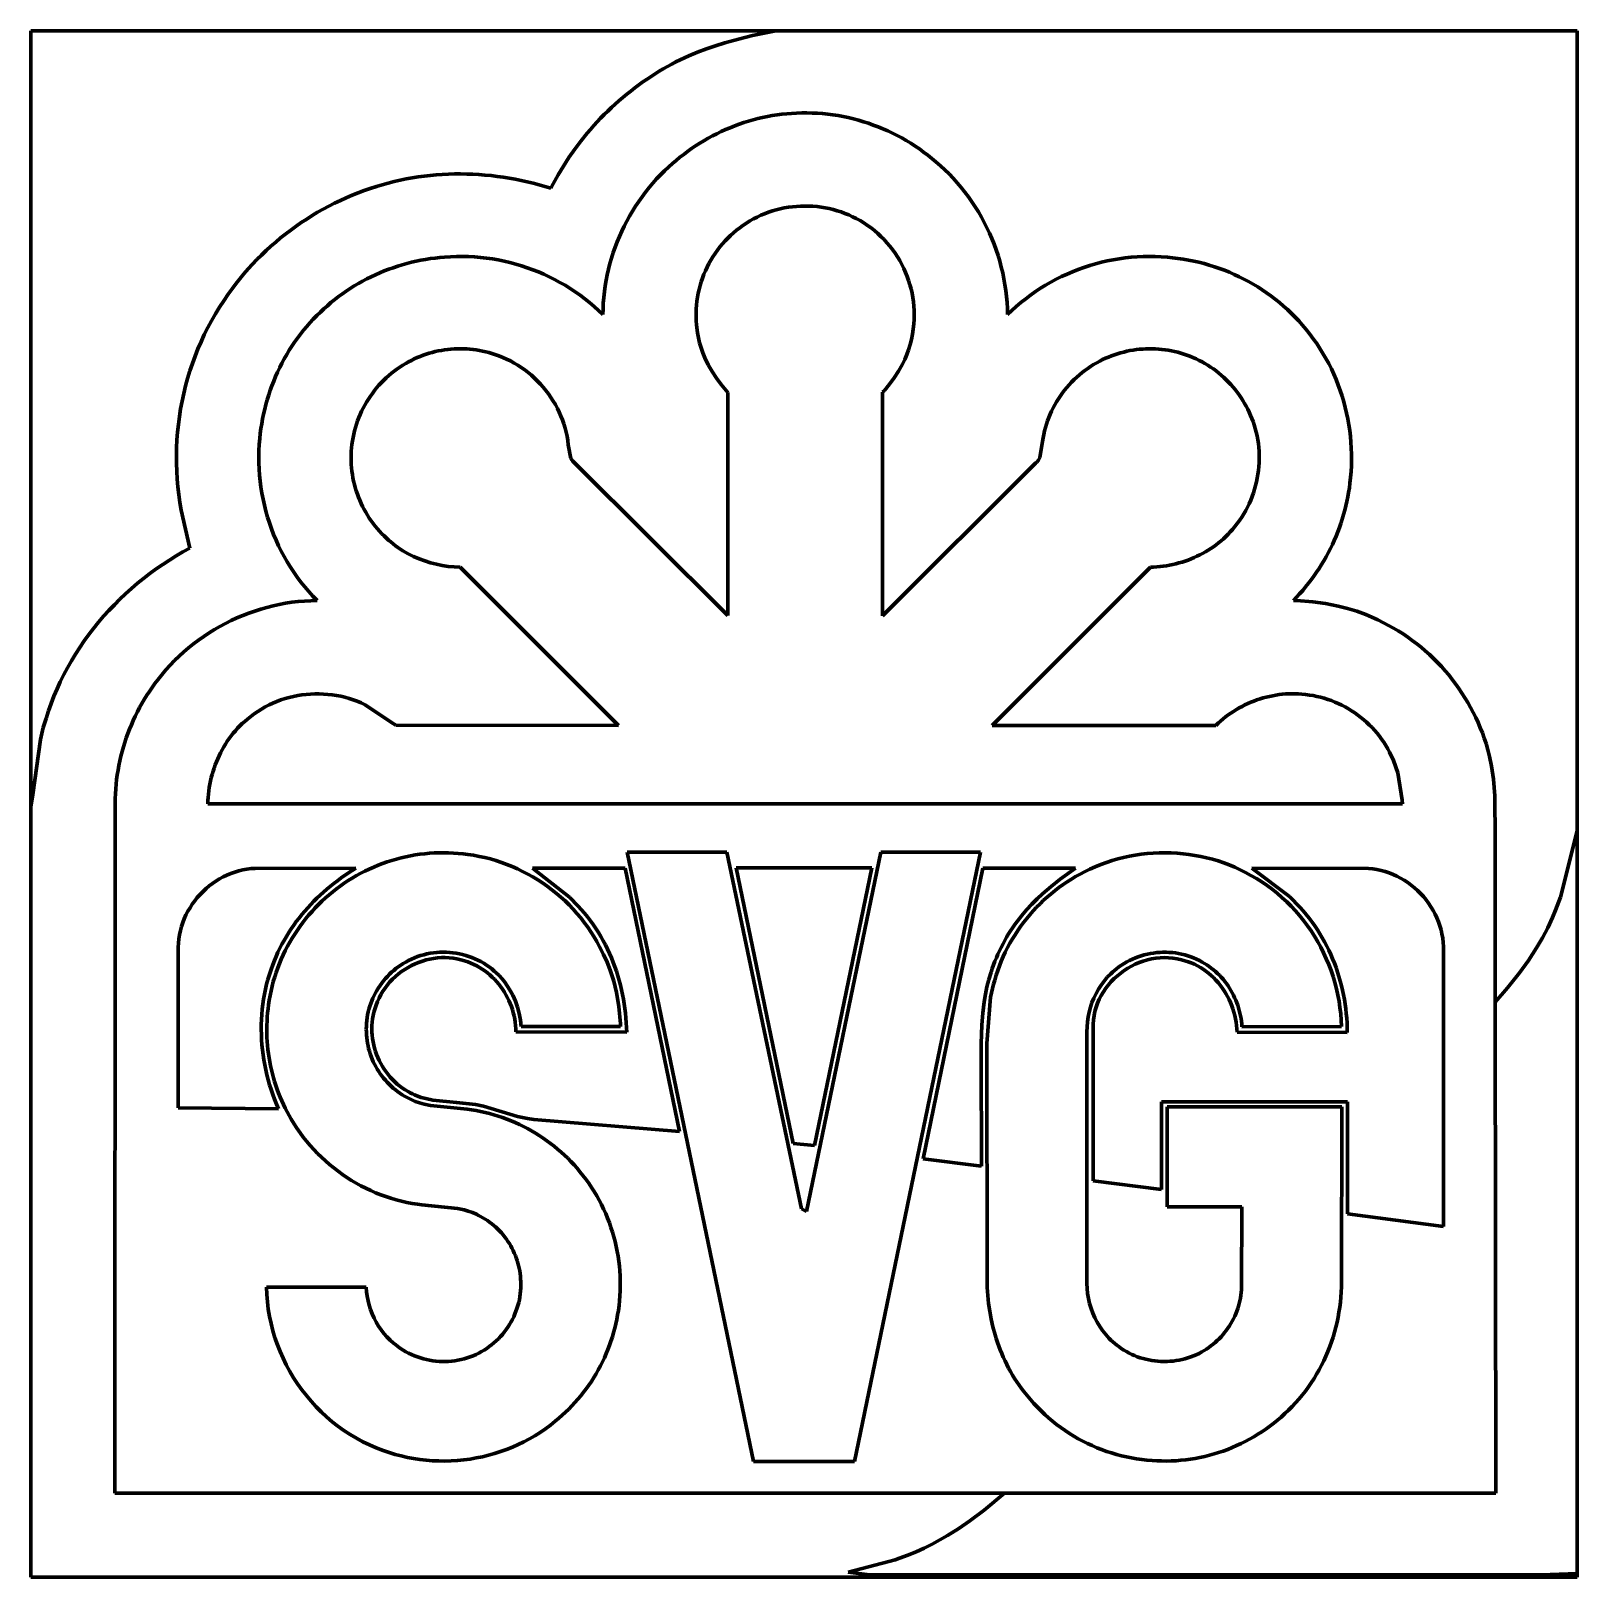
# Model space of a CAD drawing. Header units: millimetres. Extents: x 0 to 5.56, y 0 to 5.56.
import ezdxf

# ---------------------------------------------------------------- set-up
doc = ezdxf.new("R2010")
doc.units = ezdxf.units.MM
for name, color, linetype, lineweight in [('shape00', 7, 'CONTINUOUS', 100), ('shape01', 7, 'CONTINUOUS', 100), ('shape02', 7, 'CONTINUOUS', 100), ('shape03', 7, 'CONTINUOUS', 100), ('shape04', 7, 'CONTINUOUS', 100), ('shape05', 7, 'CONTINUOUS', 100), ('shape06', 7, 'CONTINUOUS', 100), ('shape07', 7, 'CONTINUOUS', 100), ('shape08', 7, 'CONTINUOUS', 100), ('shape09', 7, 'CONTINUOUS', 100), ('shape10', 7, 'CONTINUOUS', 100), ('shape11', 7, 'CONTINUOUS', 100), ('shape12', 7, 'CONTINUOUS', 100)]:
    doc.layers.add(name, color=color, linetype=linetype, lineweight=lineweight)

msp = doc.modelspace()

# ---------------------------------------------------------------- linework, layer by layer
at = {"layer": 'shape00'}
for p, q in [((0, 5.5556), (2.677, 5.5556)), ((0, 2.7676), (0, 5.5556)), ((2.677, 5.5556), (2.5928, 5.5386)), ((2.4602, 5.5024), (2.4277, 5.4912)), ((2.493, 5.5127), (2.4602, 5.5024)), ((2.5427, 5.5265), (2.493, 5.5127)), ((2.5928, 5.5386), (2.5427, 5.5265)), ((2.3329, 5.4516), (2.3175, 5.444)), ((2.364, 5.4658), (2.3329, 5.4516)), ((2.3957, 5.479), (2.364, 5.4658)), ((2.4277, 5.4912), (2.3957, 5.479)), ((2.2284, 5.3921), (2.2141, 5.3823)), ((2.2428, 5.4016), (2.2284, 5.3921)), ((2.2575, 5.4107), (2.2428, 5.4016)), ((2.2722, 5.4195), (2.2575, 5.4107)), ((2.2872, 5.428), (2.2722, 5.4195)), ((2.3023, 5.4361), (2.2872, 5.428)), ((2.3175, 5.444), (2.3023, 5.4361)), ((2.155, 5.3396), (2.1408, 5.3283)), ((2.1695, 5.3507), (2.155, 5.3396)), ((2.1842, 5.3615), (2.1695, 5.3507)), ((2.199, 5.3721), (2.1842, 5.3615)), ((2.2141, 5.3823), (2.199, 5.3721)), ((2.0859, 5.2803), (2.0728, 5.2678)), ((2.0993, 5.2927), (2.0859, 5.2803)), ((2.1129, 5.3048), (2.0993, 5.2927)), ((2.1267, 5.3167), (2.1129, 5.3048)), ((2.1408, 5.3283), (2.1267, 5.3167)), ((2.0346, 5.2287), (2.0224, 5.2152)), ((2.0471, 5.2419), (2.0346, 5.2287)), ((2.0598, 5.255), (2.0471, 5.2419)), ((2.0728, 5.2678), (2.0598, 5.255)), ((1.9986, 5.1876), (1.9758, 5.1592)), ((2.0104, 5.2015), (1.9986, 5.1876)), ((2.0224, 5.2152), (2.0104, 5.2015)), ((1.9539, 5.1301), (1.933, 5.1002)), ((1.9758, 5.1592), (1.9539, 5.1301)), ((1.9131, 5.0697), (1.8943, 5.0385)), ((1.933, 5.1002), (1.9131, 5.0697)), ((1.2625, 5.0029), (1.2414, 4.9964)), ((1.2837, 5.0088), (1.2625, 5.0029)), ((1.305, 5.0143), (1.2837, 5.0088)), ((1.3264, 5.0192), (1.305, 5.0143)), ((1.3479, 5.0237), (1.3264, 5.0192)), ((1.3694, 5.0276), (1.3479, 5.0237)), ((1.3911, 5.0311), (1.3694, 5.0276)), ((1.4128, 5.034), (1.3911, 5.0311)), ((1.4345, 5.0365), (1.4128, 5.034)), ((1.4564, 5.0385), (1.4345, 5.0365)), ((1.4782, 5.04), (1.4564, 5.0385)), ((1.5001, 5.0411), (1.4782, 5.04)), ((1.522, 5.0416), (1.5001, 5.0411)), ((1.5439, 5.0418), (1.522, 5.0416)), ((1.5658, 5.0414), (1.5439, 5.0418)), ((1.5877, 5.0406), (1.5658, 5.0414)), ((1.6096, 5.0393), (1.5877, 5.0406)), ((1.6315, 5.0376), (1.6096, 5.0393)), ((1.6533, 5.0355), (1.6315, 5.0376)), ((1.6751, 5.0329), (1.6533, 5.0355)), ((1.6969, 5.0299), (1.6751, 5.0329)), ((1.7186, 5.0264), (1.6969, 5.0299)), ((1.7402, 5.0226), (1.7186, 5.0264)), ((1.7617, 5.0183), (1.7402, 5.0226)), ((1.7832, 5.0135), (1.7617, 5.0183)), ((1.8045, 5.0084), (1.7832, 5.0135)), ((1.8258, 5.0029), (1.8045, 5.0084)), ((1.8469, 4.9969), (1.8258, 5.0029)), ((1.8764, 5.0067), (1.8679, 4.9906)), ((1.8943, 5.0385), (1.8764, 5.0067)), ((1.1122, 4.9466), (1.0913, 4.9366)), ((1.1332, 4.9561), (1.1122, 4.9466)), ((1.1545, 4.9651), (1.1332, 4.9561)), ((1.176, 4.9737), (1.1545, 4.9651)), ((1.1976, 4.9818), (1.176, 4.9737)), ((1.2194, 4.9893), (1.1976, 4.9818)), ((1.2414, 4.9964), (1.2194, 4.9893)), ((1.8679, 4.9906), (1.8469, 4.9969)), ((1.0104, 4.8919), (0.9908, 4.8797)), ((1.0302, 4.9038), (1.0104, 4.8919)), ((1.0504, 4.9152), (1.0302, 4.9038)), ((1.0707, 4.9261), (1.0504, 4.9152)), ((1.0913, 4.9366), (1.0707, 4.9261)), ((0.9338, 4.8402), (0.9154, 4.8263)), ((0.9525, 4.8538), (0.9338, 4.8402)), ((0.9715, 4.867), (0.9525, 4.8538)), ((0.9908, 4.8797), (0.9715, 4.867)), ((0.8621, 4.7819), (0.8451, 4.7663)), ((0.8795, 4.7971), (0.8621, 4.7819)), ((0.8973, 4.8119), (0.8795, 4.7971)), ((0.9154, 4.8263), (0.8973, 4.8119)), ((0.812, 4.734), (0.7961, 4.7172)), ((0.8284, 4.7503), (0.812, 4.734)), ((0.8451, 4.7663), (0.8284, 4.7503)), ((0.7654, 4.6827), (0.7507, 4.6649)), ((0.7806, 4.7002), (0.7654, 4.6827)), ((0.7961, 4.7172), (0.7806, 4.7002)), ((0.7225, 4.6283), (0.7091, 4.6094)), ((0.7364, 4.6468), (0.7225, 4.6283)), ((0.7507, 4.6649), (0.7364, 4.6468)), ((0.6776, 4.5628), (0.6628, 4.5388)), ((0.693, 4.5863), (0.6776, 4.5628)), ((0.7091, 4.6094), (0.693, 4.5863)), ((0.6489, 4.5144), (0.6356, 4.4896)), ((0.6628, 4.5388), (0.6489, 4.5144)), ((0.623, 4.4645), (0.6112, 4.439)), ((0.6356, 4.4896), (0.623, 4.4645)), ((0.6001, 4.4132), (0.5897, 4.3871)), ((0.6112, 4.439), (0.6001, 4.4132)), ((0.5712, 4.334), (0.563, 4.3071)), ((0.5801, 4.3607), (0.5712, 4.334)), ((0.5897, 4.3871), (0.5801, 4.3607)), ((0.5556, 4.28), (0.5489, 4.2527)), ((0.563, 4.3071), (0.5556, 4.28)), ((0.543, 4.2252), (0.5378, 4.1976)), ((0.5489, 4.2527), (0.543, 4.2252)), ((0.5334, 4.1698), (0.5297, 4.1419)), ((0.5378, 4.1976), (0.5334, 4.1698)), ((0.5268, 4.1139), (0.5247, 4.0859)), ((0.5297, 4.1419), (0.5268, 4.1139)), ((0.5233, 4.0578), (0.5227, 4.0297)), ((0.5247, 4.0859), (0.5233, 4.0578)), ((0.5227, 4.0297), (0.5229, 4.0016)), ((0.5229, 4.0016), (0.5238, 3.9735)), ((0.5238, 3.9735), (0.5255, 3.9454)), ((0.5255, 3.9454), (0.528, 3.9174)), ((0.528, 3.9174), (0.5313, 3.8895)), ((0.5313, 3.8895), (0.5354, 3.8617)), ((0.5354, 3.8617), (0.5403, 3.834)), ((0.5403, 3.834), (0.5709, 3.6972)), ((0.5216, 3.6692), (0.4975, 3.6543)), ((0.5461, 3.6835), (0.5216, 3.6692)), ((0.5709, 3.6972), (0.5461, 3.6835)), ((0.4504, 3.6227), (0.4275, 3.6059)), ((0.4738, 3.6388), (0.4504, 3.6227)), ((0.4975, 3.6543), (0.4738, 3.6388)), ((0.383, 3.5708), (0.3615, 3.5524)), ((0.4051, 3.5886), (0.383, 3.5708)), ((0.4275, 3.6059), (0.4051, 3.5886)), ((0.3199, 3.5139), (0.2998, 3.4939)), ((0.3404, 3.5334), (0.3199, 3.5139)), ((0.3615, 3.5524), (0.3404, 3.5334)), ((0.2613, 3.4523), (0.2429, 3.4308)), ((0.2803, 3.4733), (0.2613, 3.4523)), ((0.2998, 3.4939), (0.2803, 3.4733)), ((0.2251, 3.4088), (0.2079, 3.3864)), ((0.2429, 3.4308), (0.2251, 3.4088)), ((0.1754, 3.3401), (0.16, 3.3164)), ((0.1913, 3.3635), (0.1754, 3.3401)), ((0.2079, 3.3864), (0.1913, 3.3635)), ((0.1454, 3.2922), (0.1314, 3.2676)), ((0.16, 3.3164), (0.1454, 3.2922)), ((0.1182, 3.2426), (0.1056, 3.2172)), ((0.1314, 3.2676), (0.1182, 3.2426)), ((0.0938, 3.1915), (0.0828, 3.1654)), ((0.1056, 3.2172), (0.0938, 3.1915)), ((0.0629, 3.1121), (0.0542, 3.085)), ((0.0725, 3.1389), (0.0629, 3.1121)), ((0.0828, 3.1654), (0.0725, 3.1389)), ((0.0542, 3.085), (0.0444, 3.053)), ((0.034, 3.0098), (0.0063, 2.8116)), ((0.0444, 3.053), (0.034, 3.0098)), ((0.0063, 2.8116), (0, 2.7676))]:
    msp.add_line(p, q, dxfattribs=at)
at = {"layer": 'shape01'}
for p, q in [((2.5928, 5.5386), (2.677, 5.5556)), ((2.677, 5.5556), (5.5556, 5.5556)), ((5.5556, 5.5556), (5.5556, 2.6808)), ((2.4277, 5.4912), (2.4602, 5.5024)), ((2.4602, 5.5024), (2.493, 5.5127)), ((2.493, 5.5127), (2.5427, 5.5265)), ((2.5427, 5.5265), (2.5928, 5.5386)), ((2.3175, 5.444), (2.3329, 5.4516)), ((2.3329, 5.4516), (2.364, 5.4658)), ((2.364, 5.4658), (2.3957, 5.479)), ((2.3957, 5.479), (2.4277, 5.4912)), ((2.2141, 5.3823), (2.2284, 5.3921)), ((2.2284, 5.3921), (2.2428, 5.4016)), ((2.2428, 5.4016), (2.2575, 5.4107)), ((2.2575, 5.4107), (2.2722, 5.4195)), ((2.2722, 5.4195), (2.2872, 5.428)), ((2.2872, 5.428), (2.3023, 5.4361)), ((2.3023, 5.4361), (2.3175, 5.444)), ((2.1408, 5.3283), (2.155, 5.3396)), ((2.155, 5.3396), (2.1695, 5.3507)), ((2.1695, 5.3507), (2.1842, 5.3615)), ((2.1842, 5.3615), (2.199, 5.3721)), ((2.199, 5.3721), (2.2141, 5.3823)), ((2.0728, 5.2678), (2.0859, 5.2803)), ((2.0859, 5.2803), (2.0993, 5.2927)), ((2.0993, 5.2927), (2.1129, 5.3048)), ((2.1129, 5.3048), (2.1267, 5.3167)), ((2.1267, 5.3167), (2.1408, 5.3283)), ((2.0224, 5.2152), (2.0346, 5.2287)), ((2.0346, 5.2287), (2.0471, 5.2419)), ((2.0471, 5.2419), (2.0598, 5.255)), ((2.0598, 5.255), (2.0728, 5.2678)), ((2.5617, 5.2261), (2.5451, 5.2204)), ((2.5784, 5.2313), (2.5617, 5.2261)), ((2.5952, 5.2362), (2.5784, 5.2313)), ((2.6122, 5.2406), (2.5952, 5.2362)), ((2.6292, 5.2446), (2.6122, 5.2406)), ((2.6464, 5.2482), (2.6292, 5.2446)), ((2.6636, 5.2513), (2.6464, 5.2482)), ((2.6809, 5.2539), (2.6636, 5.2513)), ((2.6983, 5.2561), (2.6809, 5.2539)), ((2.7158, 5.2579), (2.6983, 5.2561)), ((2.7333, 5.2591), (2.7158, 5.2579)), ((2.7509, 5.2599), (2.7333, 5.2591)), ((2.7697, 5.2607), (2.7509, 5.2599)), ((2.7884, 5.2609), (2.7697, 5.2607)), ((2.8072, 5.2605), (2.7884, 5.2609)), ((2.8259, 5.2597), (2.8072, 5.2605)), ((2.8446, 5.2583), (2.8259, 5.2597)), ((2.8632, 5.2565), (2.8446, 5.2583)), ((2.8818, 5.2541), (2.8632, 5.2565)), ((2.9002, 5.2512), (2.8818, 5.2541)), ((2.9186, 5.2478), (2.9002, 5.2512)), ((2.937, 5.2439), (2.9186, 5.2478)), ((2.9552, 5.2396), (2.937, 5.2439)), ((2.9732, 5.2348), (2.9552, 5.2396)), ((2.9912, 5.2295), (2.9732, 5.2348)), ((3.009, 5.2237), (2.9912, 5.2295)), ((3.0267, 5.2175), (3.009, 5.2237)), ((1.9758, 5.1592), (1.9986, 5.1876)), ((1.9986, 5.1876), (2.0104, 5.2015)), ((2.0104, 5.2015), (2.0224, 5.2152)), ((2.4335, 5.1697), (2.4183, 5.1609)), ((2.4489, 5.178), (2.4335, 5.1697)), ((2.4645, 5.186), (2.4489, 5.178)), ((2.4803, 5.1937), (2.4645, 5.186)), ((2.4963, 5.2009), (2.4803, 5.1937)), ((2.5124, 5.2078), (2.4963, 5.2009)), ((2.5287, 5.2143), (2.5124, 5.2078)), ((2.5451, 5.2204), (2.5287, 5.2143)), ((3.0442, 5.2108), (3.0267, 5.2175)), ((3.0615, 5.2037), (3.0442, 5.2108)), ((3.0786, 5.1962), (3.0615, 5.2037)), ((3.0955, 5.1882), (3.0786, 5.1962)), ((3.1123, 5.1797), (3.0955, 5.1882)), ((3.1288, 5.1709), (3.1123, 5.1797)), ((3.1451, 5.1616), (3.1288, 5.1709)), ((1.933, 5.1002), (1.9539, 5.1301)), ((1.9539, 5.1301), (1.9758, 5.1592)), ((2.3455, 5.1121), (2.3316, 5.1014)), ((2.3596, 5.1226), (2.3455, 5.1121)), ((2.3739, 5.1327), (2.3596, 5.1226)), ((2.3885, 5.1424), (2.3739, 5.1327)), ((2.4033, 5.1518), (2.3885, 5.1424)), ((2.4183, 5.1609), (2.4033, 5.1518)), ((3.1611, 5.1519), (3.1451, 5.1616)), ((3.1769, 5.1418), (3.1611, 5.1519)), ((3.1924, 5.1313), (3.1769, 5.1418)), ((3.2076, 5.1205), (3.1924, 5.1313)), ((3.2226, 5.1092), (3.2076, 5.1205)), ((1.8943, 5.0385), (1.9131, 5.0697)), ((1.9131, 5.0697), (1.933, 5.1002)), ((2.2916, 5.0673), (2.2766, 5.0532)), ((2.3047, 5.079), (2.2916, 5.0673)), ((2.318, 5.0904), (2.3047, 5.079)), ((2.3316, 5.1014), (2.318, 5.0904)), ((3.2373, 5.0975), (3.2226, 5.1092)), ((3.2516, 5.0855), (3.2373, 5.0975)), ((3.2679, 5.0713), (3.2516, 5.0855)), ((3.2837, 5.0566), (3.2679, 5.0713)), ((3.2991, 5.0415), (3.2837, 5.0566)), ((1.2414, 4.9964), (1.2625, 5.0029)), ((1.2625, 5.0029), (1.2837, 5.0088)), ((1.2837, 5.0088), (1.305, 5.0143)), ((1.305, 5.0143), (1.3264, 5.0192)), ((1.3264, 5.0192), (1.3479, 5.0237)), ((1.3479, 5.0237), (1.3694, 5.0276)), ((1.3694, 5.0276), (1.3911, 5.0311)), ((1.3911, 5.0311), (1.4128, 5.034)), ((1.4128, 5.034), (1.4345, 5.0365)), ((1.4345, 5.0365), (1.4564, 5.0385)), ((1.4564, 5.0385), (1.4782, 5.04)), ((1.4782, 5.04), (1.5001, 5.0411)), ((1.5001, 5.0411), (1.522, 5.0416)), ((1.522, 5.0416), (1.5439, 5.0418)), ((1.5439, 5.0418), (1.5658, 5.0414)), ((1.5658, 5.0414), (1.5877, 5.0406)), ((1.5877, 5.0406), (1.6096, 5.0393)), ((1.6096, 5.0393), (1.6315, 5.0376)), ((1.6315, 5.0376), (1.6533, 5.0355)), ((1.6533, 5.0355), (1.6751, 5.0329)), ((1.6751, 5.0329), (1.6969, 5.0299)), ((1.6969, 5.0299), (1.7186, 5.0264)), ((1.7186, 5.0264), (1.7402, 5.0226)), ((1.7402, 5.0226), (1.7617, 5.0183)), ((1.7617, 5.0183), (1.7832, 5.0135)), ((1.7832, 5.0135), (1.8045, 5.0084)), ((1.8045, 5.0084), (1.8258, 5.0029)), ((1.8258, 5.0029), (1.8469, 4.9969)), ((1.8679, 4.9906), (1.8764, 5.0067)), ((1.8764, 5.0067), (1.8943, 5.0385)), ((2.2342, 5.0081), (2.221, 4.9924)), ((2.2479, 5.0235), (2.2342, 5.0081)), ((2.262, 5.0386), (2.2479, 5.0235)), ((2.2766, 5.0532), (2.262, 5.0386)), ((3.314, 5.0259), (3.2991, 5.0415)), ((3.3284, 5.0099), (3.314, 5.0259)), ((3.3423, 4.9934), (3.3284, 5.0099)), ((1.0913, 4.9366), (1.1122, 4.9466)), ((1.1122, 4.9466), (1.1332, 4.9561)), ((1.1332, 4.9561), (1.1545, 4.9651)), ((1.1545, 4.9651), (1.176, 4.9737)), ((1.176, 4.9737), (1.1976, 4.9818)), ((1.1976, 4.9818), (1.2194, 4.9893)), ((1.2194, 4.9893), (1.2414, 4.9964)), ((1.8469, 4.9969), (1.8679, 4.9906)), ((2.1958, 4.9597), (2.184, 4.9429)), ((2.2082, 4.9762), (2.1958, 4.9597)), ((2.221, 4.9924), (2.2082, 4.9762)), ((3.3557, 4.9765), (3.3423, 4.9934)), ((3.3686, 4.9593), (3.3557, 4.9765)), ((3.381, 4.9416), (3.3686, 4.9593)), ((0.9908, 4.8797), (1.0104, 4.8919)), ((1.0104, 4.8919), (1.0302, 4.9038)), ((1.0302, 4.9038), (1.0504, 4.9152)), ((1.0504, 4.9152), (1.0707, 4.9261)), ((1.0707, 4.9261), (1.0913, 4.9366)), ((2.1512, 4.8905), (2.1413, 4.8725)), ((2.1616, 4.9083), (2.1512, 4.8905)), ((2.1725, 4.9257), (2.1616, 4.9083)), ((2.184, 4.9429), (2.1725, 4.9257)), ((3.3929, 4.9236), (3.381, 4.9416)), ((3.4042, 4.9053), (3.3929, 4.9236)), ((3.415, 4.8867), (3.4042, 4.9053)), ((0.9154, 4.8263), (0.9338, 4.8402)), ((0.9338, 4.8402), (0.9525, 4.8538)), ((0.9525, 4.8538), (0.9715, 4.867)), ((0.9715, 4.867), (0.9908, 4.8797)), ((2.1229, 4.8356), (2.1145, 4.8168)), ((2.1318, 4.8542), (2.1229, 4.8356)), ((2.1413, 4.8725), (2.1318, 4.8542)), ((3.4253, 4.8677), (3.415, 4.8867)), ((3.435, 4.8485), (3.4253, 4.8677)), ((3.4442, 4.8289), (3.435, 4.8485)), ((0.8451, 4.7663), (0.8621, 4.7819)), ((0.8621, 4.7819), (0.8795, 4.7971)), ((0.8795, 4.7971), (0.8973, 4.8119)), ((0.8973, 4.8119), (0.9154, 4.8263)), ((2.0993, 4.7786), (2.0925, 4.7591)), ((2.1066, 4.7978), (2.0993, 4.7786)), ((2.1145, 4.8168), (2.1066, 4.7978)), ((3.4527, 4.8092), (3.4442, 4.8289)), ((3.4607, 4.7891), (3.4527, 4.8092)), ((3.4681, 4.7689), (3.4607, 4.7891)), ((0.7961, 4.7172), (0.812, 4.734)), ((0.812, 4.734), (0.8284, 4.7503)), ((0.8284, 4.7503), (0.8451, 4.7663)), ((1.3677, 4.7242), (1.351, 4.72)), ((1.3844, 4.7281), (1.3677, 4.7242)), ((1.4013, 4.7315), (1.3844, 4.7281)), ((1.4182, 4.7346), (1.4013, 4.7315)), ((1.4352, 4.7373), (1.4182, 4.7346)), ((1.4522, 4.7396), (1.4352, 4.7373)), ((1.4693, 4.7414), (1.4522, 4.7396)), ((1.4864, 4.7429), (1.4693, 4.7414)), ((1.5079, 4.7444), (1.4864, 4.7429)), ((1.5294, 4.7452), (1.5079, 4.7444)), ((1.551, 4.7453), (1.5294, 4.7452)), ((1.5725, 4.7448), (1.551, 4.7453)), ((1.594, 4.7436), (1.5725, 4.7448)), ((1.6154, 4.7418), (1.594, 4.7436)), ((1.6368, 4.7393), (1.6154, 4.7418)), ((1.658, 4.7362), (1.6368, 4.7393)), ((1.6792, 4.7325), (1.658, 4.7362)), ((1.7003, 4.7282), (1.6792, 4.7325)), ((1.7212, 4.7232), (1.7003, 4.7282)), ((1.742, 4.7177), (1.7212, 4.7232)), ((2.0862, 4.7395), (2.0805, 4.7197)), ((2.0925, 4.7591), (2.0862, 4.7395)), ((3.475, 4.7485), (3.4681, 4.7689)), ((3.4812, 4.7278), (3.475, 4.7485)), ((3.4868, 4.707), (3.4812, 4.7278)), ((3.8462, 4.7242), (3.8252, 4.7186)), ((3.8673, 4.729), (3.8462, 4.7242)), ((3.8886, 4.7333), (3.8673, 4.729)), ((3.91, 4.7369), (3.8886, 4.7333)), ((3.9315, 4.7399), (3.91, 4.7369)), ((3.9531, 4.7423), (3.9315, 4.7399)), ((3.9747, 4.744), (3.9531, 4.7423)), ((3.9964, 4.745), (3.9747, 4.744)), ((4.0182, 4.7454), (3.9964, 4.745)), ((4.0399, 4.7451), (4.0182, 4.7454)), ((4.0616, 4.7441), (4.0399, 4.7451)), ((4.0833, 4.7424), (4.0616, 4.7441)), ((4.1024, 4.7407), (4.0833, 4.7424)), ((4.1215, 4.7384), (4.1024, 4.7407)), ((4.1405, 4.7356), (4.1215, 4.7384)), ((4.1594, 4.7323), (4.1405, 4.7356)), ((4.1782, 4.7285), (4.1594, 4.7323)), ((4.1969, 4.7242), (4.1782, 4.7285)), ((4.2155, 4.7194), (4.1969, 4.7242)), ((0.7507, 4.6649), (0.7654, 4.6827)), ((0.7654, 4.6827), (0.7806, 4.7002)), ((0.7806, 4.7002), (0.7961, 4.7172)), ((1.2223, 4.6722), (1.2069, 4.6646)), ((1.2379, 4.6795), (1.2223, 4.6722)), ((1.2536, 4.6864), (1.2379, 4.6795)), ((1.2695, 4.693), (1.2536, 4.6864)), ((1.2855, 4.6991), (1.2695, 4.693)), ((1.3017, 4.7049), (1.2855, 4.6991)), ((1.318, 4.7103), (1.3017, 4.7049)), ((1.3345, 4.7153), (1.318, 4.7103)), ((1.351, 4.72), (1.3345, 4.7153)), ((1.7626, 4.7115), (1.742, 4.7177)), ((1.783, 4.7048), (1.7626, 4.7115)), ((1.8032, 4.6975), (1.783, 4.7048)), ((1.8232, 4.6895), (1.8032, 4.6975)), ((1.8429, 4.6811), (1.8232, 4.6895)), ((1.8624, 4.672), (1.8429, 4.6811)), ((1.8817, 4.6624), (1.8624, 4.672)), ((2.0708, 4.6797), (2.0667, 4.6595)), ((2.0753, 4.6998), (2.0708, 4.6797)), ((2.0805, 4.7197), (2.0753, 4.6998)), ((3.4918, 4.686), (3.4868, 4.707)), ((3.4962, 4.6649), (3.4918, 4.686)), ((3.7035, 4.6729), (3.6841, 4.6633)), ((3.7232, 4.682), (3.7035, 4.6729)), ((3.7431, 4.6905), (3.7232, 4.682)), ((3.7633, 4.6985), (3.7431, 4.6905)), ((3.7838, 4.7058), (3.7633, 4.6985)), ((3.8044, 4.7125), (3.7838, 4.7058)), ((3.8252, 4.7186), (3.8044, 4.7125)), ((4.2339, 4.7142), (4.2155, 4.7194)), ((4.2522, 4.7084), (4.2339, 4.7142)), ((4.2703, 4.7021), (4.2522, 4.7084)), ((4.2883, 4.6954), (4.2703, 4.7021)), ((4.3061, 4.6882), (4.2883, 4.6954)), ((4.3236, 4.6806), (4.3061, 4.6882)), ((4.341, 4.6725), (4.3236, 4.6806)), ((4.3582, 4.6639), (4.341, 4.6725)), ((0.7091, 4.6094), (0.7225, 4.6283)), ((0.7225, 4.6283), (0.7364, 4.6468)), ((0.7364, 4.6468), (0.7507, 4.6649)), ((1.1331, 4.6209), (1.119, 4.6111)), ((1.1474, 4.6304), (1.1331, 4.6209)), ((1.162, 4.6395), (1.1474, 4.6304)), ((1.1768, 4.6482), (1.162, 4.6395)), ((1.1917, 4.6566), (1.1768, 4.6482)), ((1.2069, 4.6646), (1.1917, 4.6566)), ((1.9006, 4.6522), (1.8817, 4.6624)), ((1.9192, 4.6415), (1.9006, 4.6522)), ((1.9375, 4.6302), (1.9192, 4.6415)), ((1.9555, 4.6183), (1.9375, 4.6302)), ((1.9731, 4.606), (1.9555, 4.6183)), ((2.0605, 4.6188), (2.0583, 4.5983)), ((2.0633, 4.6392), (2.0605, 4.6188)), ((2.0667, 4.6595), (2.0633, 4.6392)), ((3.4999, 4.6437), (3.4962, 4.6649)), ((3.503, 4.6223), (3.4999, 4.6437)), ((3.5055, 4.6009), (3.503, 4.6223)), ((3.6095, 4.6189), (3.5917, 4.6065)), ((3.6276, 4.6309), (3.6095, 4.6189)), ((3.6461, 4.6422), (3.6276, 4.6309)), ((3.6649, 4.653), (3.6461, 4.6422)), ((3.6841, 4.6633), (3.6649, 4.653)), ((4.3751, 4.6549), (4.3582, 4.6639)), ((4.3917, 4.6454), (4.3751, 4.6549)), ((4.4081, 4.6355), (4.3917, 4.6454)), ((4.4243, 4.6251), (4.4081, 4.6355)), ((4.4401, 4.6144), (4.4243, 4.6251)), ((4.4557, 4.6032), (4.4401, 4.6144)), ((0.6628, 4.5388), (0.6776, 4.5628)), ((0.6776, 4.5628), (0.693, 4.5863)), ((0.693, 4.5863), (0.7091, 4.6094)), ((1.0524, 4.5568), (1.04, 4.5449)), ((1.0652, 4.5683), (1.0524, 4.5568)), ((1.0782, 4.5795), (1.0652, 4.5683)), ((1.0916, 4.5904), (1.0782, 4.5795)), ((1.1052, 4.6009), (1.0916, 4.5904)), ((1.119, 4.6111), (1.1052, 4.6009)), ((1.9904, 4.5931), (1.9731, 4.606)), ((2.0072, 4.5797), (1.9904, 4.5931)), ((2.0236, 4.5658), (2.0072, 4.5797)), ((2.0396, 4.5513), (2.0236, 4.5658)), ((2.0556, 4.5571), (2.0552, 4.5364)), ((2.0566, 4.5777), (2.0556, 4.5571)), ((2.0583, 4.5983), (2.0566, 4.5777)), ((3.5073, 4.5794), (3.5055, 4.6009)), ((3.5084, 4.5578), (3.5073, 4.5794)), ((3.5089, 4.5362), (3.5084, 4.5578)), ((3.5407, 4.5659), (3.5246, 4.5513)), ((3.5573, 4.5799), (3.5407, 4.5659)), ((3.5743, 4.5935), (3.5573, 4.5799)), ((3.5917, 4.6065), (3.5743, 4.5935)), ((4.4709, 4.5916), (4.4557, 4.6032)), ((4.4859, 4.5795), (4.4709, 4.5916)), ((4.5005, 4.5671), (4.4859, 4.5795)), ((4.5147, 4.5542), (4.5005, 4.5671)), ((0.6356, 4.4896), (0.6489, 4.5144)), ((0.6489, 4.5144), (0.6628, 4.5388)), ((1.0026, 4.5069), (0.9909, 4.4936)), ((1.0147, 4.5199), (1.0026, 4.5069)), ((1.0272, 4.5325), (1.0147, 4.5199)), ((1.04, 4.5449), (1.0272, 4.5325)), ((2.0552, 4.5364), (2.0396, 4.5513)), ((3.5246, 4.5513), (3.5089, 4.5362)), ((4.5286, 4.541), (4.5147, 4.5542)), ((4.5421, 4.5274), (4.5286, 4.541)), ((4.5552, 4.5133), (4.5421, 4.5274)), ((4.568, 4.4989), (4.5552, 4.5133)), ((0.6112, 4.439), (0.623, 4.4645)), ((0.623, 4.4645), (0.6356, 4.4896)), ((0.9579, 4.4519), (0.9476, 4.4375)), ((0.9685, 4.4661), (0.9579, 4.4519)), ((0.9795, 4.48), (0.9685, 4.4661)), ((0.9909, 4.4936), (0.9795, 4.48)), ((4.5818, 4.4829), (4.568, 4.4989)), ((4.595, 4.4664), (4.5818, 4.4829)), ((4.6077, 4.4496), (4.595, 4.4664)), ((4.6199, 4.4323), (4.6077, 4.4496)), ((0.5897, 4.3871), (0.6001, 4.4132)), ((0.6001, 4.4132), (0.6112, 4.439)), ((0.9191, 4.3927), (0.9103, 4.3774)), ((0.9282, 4.4079), (0.9191, 4.3927)), ((0.9377, 4.4228), (0.9282, 4.4079)), ((0.9476, 4.4375), (0.9377, 4.4228)), ((4.6316, 4.4147), (4.6199, 4.4323)), ((4.6426, 4.3968), (4.6316, 4.4147)), ((4.6532, 4.3785), (4.6426, 4.3968)), ((0.563, 4.3071), (0.5712, 4.334)), ((0.5712, 4.334), (0.5801, 4.3607)), ((0.5801, 4.3607), (0.5897, 4.3871)), ((0.894, 4.346), (0.8864, 4.33)), ((0.902, 4.3618), (0.894, 4.346)), ((0.9103, 4.3774), (0.902, 4.3618)), ((4.6632, 4.36), (4.6532, 4.3785)), ((4.6726, 4.3411), (4.6632, 4.36)), ((4.6815, 4.322), (4.6726, 4.3411)), ((0.5489, 4.2527), (0.5556, 4.28)), ((0.5556, 4.28), (0.563, 4.3071)), ((0.866, 4.2809), (0.86, 4.2642)), ((0.8724, 4.2974), (0.866, 4.2809)), ((0.8792, 4.3138), (0.8724, 4.2974)), ((0.8864, 4.33), (0.8792, 4.3138)), ((4.6898, 4.3026), (4.6815, 4.322)), ((4.6975, 4.283), (4.6898, 4.3026)), ((4.7047, 4.2631), (4.6975, 4.283)), ((0.5378, 4.1976), (0.543, 4.2252)), ((0.543, 4.2252), (0.5489, 4.2527)), ((0.8491, 4.2305), (0.8443, 4.2134)), ((0.8544, 4.2474), (0.8491, 4.2305)), ((0.86, 4.2642), (0.8544, 4.2474)), ((4.7113, 4.2431), (4.7047, 4.2631)), ((4.7173, 4.2228), (4.7113, 4.2431)), ((4.7227, 4.2024), (4.7173, 4.2228)), ((0.5297, 4.1419), (0.5334, 4.1698)), ((0.5334, 4.1698), (0.5378, 4.1976)), ((0.836, 4.1789), (0.8324, 4.1616)), ((0.8399, 4.1962), (0.836, 4.1789)), ((0.8443, 4.2134), (0.8399, 4.1962)), ((4.7276, 4.1819), (4.7227, 4.2024)), ((4.7319, 4.1612), (4.7276, 4.1819)), ((0.5247, 4.0859), (0.5268, 4.1139)), ((0.5268, 4.1139), (0.5297, 4.1419)), ((0.8265, 4.1266), (0.8242, 4.109)), ((0.8292, 4.1441), (0.8265, 4.1266)), ((0.8324, 4.1616), (0.8292, 4.1441)), ((4.7355, 4.1404), (4.7319, 4.1612)), ((4.7386, 4.1195), (4.7355, 4.1404)), ((4.7411, 4.0985), (4.7386, 4.1195)), ((0.5227, 4.0297), (0.5233, 4.0578)), ((0.5233, 4.0578), (0.5247, 4.0859)), ((0.8204, 4.0695), (0.8192, 4.0475)), ((0.8223, 4.0914), (0.8204, 4.0695)), ((0.8242, 4.109), (0.8223, 4.0914)), ((4.7431, 4.0775), (4.7411, 4.0985)), ((4.7444, 4.0564), (4.7431, 4.0775)), ((4.7451, 4.0353), (4.7444, 4.0564)), ((0.5229, 4.0016), (0.5227, 4.0297)), ((0.5238, 3.9735), (0.5229, 4.0016)), ((0.8192, 4.0475), (0.8187, 4.0254)), ((0.8187, 4.0254), (0.8189, 4.0034)), ((0.8189, 4.0034), (0.8198, 3.9814)), ((4.7447, 3.9931), (4.7452, 4.0142)), ((4.7452, 4.0142), (4.7451, 4.0353)), ((0.5255, 3.9454), (0.5238, 3.9735)), ((0.528, 3.9174), (0.5255, 3.9454)), ((0.8198, 3.9814), (0.8213, 3.9595)), ((0.8213, 3.9595), (0.8235, 3.9376)), ((4.7394, 3.9301), (4.7418, 3.9511)), ((4.7418, 3.9511), (4.7435, 3.9721)), ((4.7435, 3.9721), (4.7447, 3.9931)), ((0.5313, 3.8895), (0.528, 3.9174)), ((0.5354, 3.8617), (0.5313, 3.8895)), ((0.8235, 3.9376), (0.8263, 3.9158)), ((0.8263, 3.9158), (0.8299, 3.8941)), ((0.8299, 3.8941), (0.834, 3.8725)), ((4.7319, 3.8813), (4.7348, 3.8975)), ((4.7348, 3.8975), (4.7373, 3.9138)), ((4.7373, 3.9138), (4.7394, 3.9301)), ((0.5403, 3.834), (0.5354, 3.8617)), ((0.5709, 3.6972), (0.5403, 3.834)), ((0.834, 3.8725), (0.8388, 3.851)), ((0.8388, 3.851), (0.8443, 3.8297)), ((4.721, 3.8333), (4.725, 3.8492)), ((4.725, 3.8492), (4.7287, 3.8652)), ((4.7287, 3.8652), (4.7319, 3.8813)), ((0.8443, 3.8297), (0.8503, 3.8085)), ((0.8503, 3.8085), (0.857, 3.7876)), ((0.857, 3.7876), (0.8643, 3.7668)), ((4.7014, 3.7707), (4.7069, 3.7862)), ((4.7069, 3.7862), (4.712, 3.8018)), ((4.712, 3.8018), (4.7167, 3.8175)), ((4.7167, 3.8175), (4.721, 3.8333)), ((0.8643, 3.7668), (0.8722, 3.7463)), ((0.8722, 3.7463), (0.8808, 3.726)), ((0.8808, 3.726), (0.8899, 3.706)), ((4.6762, 3.7101), (4.683, 3.7251)), ((4.683, 3.7251), (4.6895, 3.7401)), ((4.6895, 3.7401), (4.6956, 3.7553)), ((4.6956, 3.7553), (4.7014, 3.7707)), ((0.4975, 3.6543), (0.5216, 3.6692)), ((0.5216, 3.6692), (0.5461, 3.6835)), ((0.5461, 3.6835), (0.5709, 3.6972)), ((0.8899, 3.706), (0.8996, 3.6863)), ((0.8996, 3.6863), (0.9099, 3.6668)), ((0.9099, 3.6668), (0.9208, 3.6477)), ((4.6538, 3.6664), (4.6616, 3.6808)), ((4.6616, 3.6808), (4.6691, 3.6954)), ((4.6691, 3.6954), (4.6762, 3.7101)), ((0.4275, 3.6059), (0.4504, 3.6227)), ((0.4504, 3.6227), (0.4738, 3.6388)), ((0.4738, 3.6388), (0.4975, 3.6543)), ((0.9208, 3.6477), (0.9323, 3.629)), ((0.9323, 3.629), (0.9443, 3.6105)), ((4.6194, 3.6105), (4.6285, 3.6242)), ((4.6285, 3.6242), (4.6372, 3.638)), ((4.6372, 3.638), (4.6457, 3.6521)), ((4.6457, 3.6521), (4.6538, 3.6664)), ((0.3615, 3.5524), (0.383, 3.5708)), ((0.383, 3.5708), (0.4051, 3.5886)), ((0.4051, 3.5886), (0.4275, 3.6059)), ((0.9443, 3.6105), (0.9569, 3.5925)), ((0.9569, 3.5925), (0.9701, 3.5749)), ((0.9701, 3.5749), (0.9838, 3.5576)), ((0.9838, 3.5576), (0.9981, 3.5409)), ((4.5696, 3.5452), (4.5801, 3.5578)), ((4.5801, 3.5578), (4.5904, 3.5707)), ((4.5904, 3.5707), (4.6003, 3.5837)), ((4.6003, 3.5837), (4.61, 3.597)), ((4.61, 3.597), (4.6194, 3.6105)), ((0.2998, 3.4939), (0.3199, 3.5139)), ((0.3199, 3.5139), (0.3404, 3.5334)), ((0.3404, 3.5334), (0.3615, 3.5524)), ((0.9372, 3.5024), (0.9146, 3.4989)), ((0.9598, 3.5051), (0.9372, 3.5024)), ((0.9826, 3.507), (0.9598, 3.5051)), ((1.0054, 3.5082), (0.9826, 3.507)), ((0.9981, 3.5409), (1.0129, 3.5245)), ((1.0282, 3.5086), (1.0054, 3.5082)), ((1.0129, 3.5245), (1.0282, 3.5086)), ((4.5362, 3.5089), (4.5476, 3.5208)), ((4.5478, 3.5084), (4.5362, 3.5089)), ((4.5476, 3.5208), (4.5587, 3.5329)), ((4.6057, 3.5041), (4.5478, 3.5084)), ((4.5587, 3.5329), (4.5696, 3.5452)), ((4.6518, 3.4979), (4.6057, 3.5041)), ((0.2429, 3.4308), (0.2613, 3.4523)), ((0.2613, 3.4523), (0.2803, 3.4733)), ((0.2803, 3.4733), (0.2998, 3.4939)), ((0.7404, 3.4465), (0.7197, 3.437)), ((0.7614, 3.4554), (0.7404, 3.4465)), ((0.7827, 3.4637), (0.7614, 3.4554)), ((0.8042, 3.4712), (0.7827, 3.4637)), ((0.8259, 3.4782), (0.8042, 3.4712)), ((0.8478, 3.4844), (0.8259, 3.4782)), ((0.8699, 3.49), (0.8478, 3.4844)), ((0.8922, 3.4948), (0.8699, 3.49)), ((0.9146, 3.4989), (0.8922, 3.4948)), ((4.6974, 3.4891), (4.6518, 3.4979)), ((4.7312, 3.4807), (4.6974, 3.4891)), ((4.7644, 3.4705), (4.7312, 3.4807)), ((4.7971, 3.4585), (4.7644, 3.4705)), ((4.8184, 3.4494), (4.7971, 3.4585)), ((4.8395, 3.4395), (4.8184, 3.4494)), ((0.2079, 3.3864), (0.2251, 3.4088)), ((0.2251, 3.4088), (0.2429, 3.4308)), ((0.6401, 3.3927), (0.6211, 3.3801)), ((0.6595, 3.4046), (0.6401, 3.3927)), ((0.6792, 3.416), (0.6595, 3.4046)), ((0.6993, 3.4268), (0.6792, 3.416)), ((0.7197, 3.437), (0.6993, 3.4268)), ((4.8601, 3.4287), (4.8395, 3.4395)), ((4.8781, 3.4195), (4.8601, 3.4287)), ((4.8958, 3.4097), (4.8781, 3.4195)), ((4.9131, 3.3995), (4.8958, 3.4097)), ((4.9302, 3.3887), (4.9131, 3.3995)), ((0.16, 3.3164), (0.1754, 3.3401)), ((0.1754, 3.3401), (0.1913, 3.3635)), ((0.1913, 3.3635), (0.2079, 3.3864)), ((0.5665, 3.3389), (0.5492, 3.3241)), ((0.5842, 3.3532), (0.5665, 3.3389)), ((0.6024, 3.3669), (0.5842, 3.3532)), ((0.6211, 3.3801), (0.6024, 3.3669)), ((4.9469, 3.3775), (4.9302, 3.3887)), ((4.9633, 3.3658), (4.9469, 3.3775)), ((4.9793, 3.3536), (4.9633, 3.3658)), ((4.995, 3.341), (4.9793, 3.3536)), ((5.0103, 3.328), (4.995, 3.341)), ((0.1314, 3.2676), (0.1454, 3.2922)), ((0.1454, 3.2922), (0.16, 3.3164)), ((0.516, 3.2928), (0.5002, 3.2764)), ((0.5323, 3.3087), (0.516, 3.2928)), ((0.5492, 3.3241), (0.5323, 3.3087)), ((5.0253, 3.3145), (5.0103, 3.328)), ((5.0399, 3.3006), (5.0253, 3.3145)), ((5.0541, 3.2863), (5.0399, 3.3006)), ((5.0679, 3.2717), (5.0541, 3.2863)), ((0.1056, 3.2172), (0.1182, 3.2426)), ((0.1182, 3.2426), (0.1314, 3.2676)), ((0.456, 3.2241), (0.4456, 3.2105)), ((0.4702, 3.242), (0.456, 3.2241)), ((0.4849, 3.2594), (0.4702, 3.242)), ((0.5002, 3.2764), (0.4849, 3.2594)), ((5.0813, 3.2566), (5.0679, 3.2717)), ((5.0943, 3.2413), (5.0813, 3.2566)), ((5.1069, 3.2255), (5.0943, 3.2413)), ((5.119, 3.2094), (5.1069, 3.2255)), ((0.0828, 3.1654), (0.0938, 3.1915)), ((0.0938, 3.1915), (0.1056, 3.2172)), ((0.4165, 3.1683), (0.4074, 3.1538)), ((0.4258, 3.1826), (0.4165, 3.1683)), ((0.4355, 3.1967), (0.4258, 3.1826)), ((0.4456, 3.2105), (0.4355, 3.1967)), ((5.1307, 3.193), (5.119, 3.2094)), ((5.142, 3.1763), (5.1307, 3.193)), ((5.1528, 3.1593), (5.142, 3.1763)), ((0.0542, 3.085), (0.0629, 3.1121)), ((0.0629, 3.1121), (0.0725, 3.1389)), ((0.0725, 3.1389), (0.0828, 3.1654)), ((0.3905, 3.1242), (0.3825, 3.1092)), ((0.3988, 3.1391), (0.3905, 3.1242)), ((0.4074, 3.1538), (0.3988, 3.1391)), ((5.1632, 3.1421), (5.1528, 3.1593)), ((5.1731, 3.1245), (5.1632, 3.1421)), ((5.1825, 3.1067), (5.1731, 3.1245)), ((0.0444, 3.053), (0.0542, 3.085)), ((0.3609, 3.0628), (0.3544, 3.0471)), ((0.3677, 3.0784), (0.3609, 3.0628)), ((0.3749, 3.0939), (0.3677, 3.0784)), ((0.3825, 3.1092), (0.3749, 3.0939)), ((5.1915, 3.0886), (5.1825, 3.1067)), ((5.1999, 3.0703), (5.1915, 3.0886)), ((5.2079, 3.0518), (5.1999, 3.0703)), ((0.0063, 2.8116), (0.034, 3.0098)), ((0.034, 3.0098), (0.0444, 3.053)), ((0.3425, 3.0151), (0.3372, 2.999)), ((0.3483, 3.0312), (0.3425, 3.0151)), ((0.3544, 3.0471), (0.3483, 3.0312)), ((5.2153, 3.0331), (5.2079, 3.0518)), ((5.2223, 3.0142), (5.2153, 3.0331)), ((5.2287, 2.9951), (5.2223, 3.0142)), ((0.3233, 2.9497), (0.3195, 2.9331)), ((0.3275, 2.9663), (0.3233, 2.9497)), ((0.3322, 2.9827), (0.3275, 2.9663)), ((0.3372, 2.999), (0.3322, 2.9827)), ((5.2354, 2.9722), (5.2287, 2.9951)), ((5.2412, 2.949), (5.2354, 2.9722)), ((5.2483, 2.914), (5.2412, 2.949)), ((0.3129, 2.8997), (0.3102, 2.8828)), ((0.316, 2.9164), (0.3129, 2.8997)), ((0.3195, 2.9331), (0.316, 2.9164)), ((5.2552, 2.8669), (5.2483, 2.914)), ((0.306, 2.8489), (0.3045, 2.8319)), ((0.3079, 2.8659), (0.306, 2.8489)), ((0.3102, 2.8828), (0.3079, 2.8659)), ((5.2604, 2.8076), (5.2552, 2.8669)), ((0, 2.7676), (0.0063, 2.8116)), ((0.3027, 2.7978), (0.3024, 2.7807)), ((0.3024, 2.7807), (0.3025, 2.7636)), ((0.3034, 2.8149), (0.3027, 2.7978)), ((0.3045, 2.8319), (0.3034, 2.8149)), ((5.2613, 2.6526), (5.2604, 2.8076)), ((0, 0), (0, 2.7676)), ((0.3025, 2.7636), (0.301, 0.301)), ((5.5556, 2.6808), (5.4958, 2.4436)), ((5.2609, 2.0661), (5.2613, 2.6526)), ((5.4781, 2.3958), (5.4675, 2.3705)), ((5.4958, 2.4436), (5.4781, 2.3958)), ((5.4675, 2.3705), (5.45, 2.3333)), ((5.431, 2.297), (5.4103, 2.2615)), ((5.45, 2.3333), (5.431, 2.297)), ((5.4103, 2.2615), (5.3807, 2.2156)), ((5.3487, 2.1711), (5.3061, 2.1175)), ((5.3807, 2.2156), (5.3487, 2.1711)), ((5.3061, 2.1175), (5.2609, 2.0661)), ((0.301, 0.301), (3.4988, 0.301)), ((3.4988, 0.301), (3.4247, 0.2402)), ((3.4247, 0.2402), (3.3734, 0.2021)), ((3.3339, 0.1751), (3.2934, 0.1497)), ((3.3734, 0.2021), (3.3339, 0.1751)), ((3.2378, 0.1185), (3.2093, 0.1043)), ((3.2658, 0.1337), (3.2378, 0.1185)), ((3.2934, 0.1497), (3.2658, 0.1337)), ((3.1055, 0.0624), (2.9368, 0.0181)), ((3.1207, 0.0676), (3.1055, 0.0624)), ((3.1507, 0.0788), (3.1207, 0.0676)), ((3.1803, 0.091), (3.1507, 0.0788)), ((3.2093, 0.1043), (3.1803, 0.091)), ((5.5556, 0), (0, 0)), ((2.9368, 0.0181), (3.0134, 0.0086)), ((3.0134, 0.0086), (5.4588, 0.0089)), ((5.4588, 0.0089), (5.5556, 0.0126)), ((5.5556, 0.0126), (5.5556, 0))]:
    msp.add_line(p, q, dxfattribs=at)
at = {"layer": 'shape02'}
for p, q in [((2.5451, 5.2204), (2.5617, 5.2261)), ((2.5617, 5.2261), (2.5784, 5.2313)), ((2.5784, 5.2313), (2.5952, 5.2362)), ((2.5952, 5.2362), (2.6122, 5.2406)), ((2.6122, 5.2406), (2.6292, 5.2446)), ((2.6292, 5.2446), (2.6464, 5.2482)), ((2.6464, 5.2482), (2.6636, 5.2513)), ((2.6636, 5.2513), (2.6809, 5.2539)), ((2.6809, 5.2539), (2.6983, 5.2561)), ((2.6983, 5.2561), (2.7158, 5.2579)), ((2.7158, 5.2579), (2.7333, 5.2591)), ((2.7333, 5.2591), (2.7509, 5.2599)), ((2.7509, 5.2599), (2.7697, 5.2607)), ((2.7697, 5.2607), (2.7884, 5.2609)), ((2.7884, 5.2609), (2.8072, 5.2605)), ((2.8072, 5.2605), (2.8259, 5.2597)), ((2.8259, 5.2597), (2.8446, 5.2583)), ((2.8446, 5.2583), (2.8632, 5.2565)), ((2.8632, 5.2565), (2.8818, 5.2541)), ((2.8818, 5.2541), (2.9002, 5.2512)), ((2.9002, 5.2512), (2.9186, 5.2478)), ((2.9186, 5.2478), (2.937, 5.2439)), ((2.937, 5.2439), (2.9552, 5.2396)), ((2.9552, 5.2396), (2.9732, 5.2348)), ((2.9732, 5.2348), (2.9912, 5.2295)), ((2.9912, 5.2295), (3.009, 5.2237)), ((3.009, 5.2237), (3.0267, 5.2175)), ((2.4183, 5.1609), (2.4335, 5.1697)), ((2.4335, 5.1697), (2.4489, 5.178)), ((2.4489, 5.178), (2.4645, 5.186)), ((2.4645, 5.186), (2.4803, 5.1937)), ((2.4803, 5.1937), (2.4963, 5.2009)), ((2.4963, 5.2009), (2.5124, 5.2078)), ((2.5124, 5.2078), (2.5287, 5.2143)), ((2.5287, 5.2143), (2.5451, 5.2204)), ((3.0267, 5.2175), (3.0442, 5.2108)), ((3.0442, 5.2108), (3.0615, 5.2037)), ((3.0615, 5.2037), (3.0786, 5.1962)), ((3.0786, 5.1962), (3.0955, 5.1882)), ((3.0955, 5.1882), (3.1123, 5.1797)), ((3.1123, 5.1797), (3.1288, 5.1709)), ((3.1288, 5.1709), (3.1451, 5.1616)), ((2.3316, 5.1014), (2.3455, 5.1121)), ((2.3455, 5.1121), (2.3596, 5.1226)), ((2.3596, 5.1226), (2.3739, 5.1327)), ((2.3739, 5.1327), (2.3885, 5.1424)), ((2.3885, 5.1424), (2.4033, 5.1518)), ((2.4033, 5.1518), (2.4183, 5.1609)), ((3.1451, 5.1616), (3.1611, 5.1519)), ((3.1611, 5.1519), (3.1769, 5.1418)), ((3.1769, 5.1418), (3.1924, 5.1313)), ((3.1924, 5.1313), (3.2076, 5.1205)), ((3.2076, 5.1205), (3.2226, 5.1092)), ((2.2766, 5.0532), (2.2916, 5.0673)), ((2.2916, 5.0673), (2.3047, 5.079)), ((2.3047, 5.079), (2.318, 5.0904)), ((2.318, 5.0904), (2.3316, 5.1014)), ((3.2226, 5.1092), (3.2373, 5.0975)), ((3.2373, 5.0975), (3.2516, 5.0855)), ((3.2516, 5.0855), (3.2679, 5.0713)), ((3.2679, 5.0713), (3.2837, 5.0566)), ((3.2837, 5.0566), (3.2991, 5.0415)), ((2.221, 4.9924), (2.2342, 5.0081)), ((2.2342, 5.0081), (2.2479, 5.0235)), ((2.2479, 5.0235), (2.262, 5.0386)), ((2.262, 5.0386), (2.2766, 5.0532)), ((3.2991, 5.0415), (3.314, 5.0259)), ((3.314, 5.0259), (3.3284, 5.0099)), ((3.3284, 5.0099), (3.3423, 4.9934)), ((2.184, 4.9429), (2.1958, 4.9597)), ((2.1958, 4.9597), (2.2082, 4.9762)), ((2.2082, 4.9762), (2.221, 4.9924)), ((3.3423, 4.9934), (3.3557, 4.9765)), ((3.3557, 4.9765), (3.3686, 4.9593)), ((3.3686, 4.9593), (3.381, 4.9416)), ((2.1413, 4.8725), (2.1512, 4.8905)), ((2.1512, 4.8905), (2.1616, 4.9083)), ((2.1616, 4.9083), (2.1725, 4.9257)), ((2.1725, 4.9257), (2.184, 4.9429)), ((2.6227, 4.8931), (2.6093, 4.8869)), ((2.6363, 4.8988), (2.6227, 4.8931)), ((2.6501, 4.904), (2.6363, 4.8988)), ((2.6641, 4.9086), (2.6501, 4.904)), ((2.6783, 4.9127), (2.6641, 4.9086)), ((2.6926, 4.9163), (2.6783, 4.9127)), ((2.7071, 4.9193), (2.6926, 4.9163)), ((2.7216, 4.9218), (2.7071, 4.9193)), ((2.7363, 4.9238), (2.7216, 4.9218)), ((2.751, 4.9252), (2.7363, 4.9238)), ((2.7657, 4.9261), (2.751, 4.9252)), ((2.7805, 4.9264), (2.7657, 4.9261)), ((2.7953, 4.9262), (2.7805, 4.9264)), ((2.81, 4.9254), (2.7953, 4.9262)), ((2.8247, 4.9241), (2.81, 4.9254)), ((2.8394, 4.9223), (2.8247, 4.9241)), ((2.854, 4.9199), (2.8394, 4.9223)), ((2.8684, 4.917), (2.854, 4.9199)), ((2.8828, 4.9136), (2.8684, 4.917)), ((2.897, 4.9095), (2.8828, 4.9136)), ((2.911, 4.905), (2.897, 4.9095)), ((2.9249, 4.8999), (2.911, 4.905)), ((2.9386, 4.8942), (2.9249, 4.8999)), ((2.952, 4.888), (2.9386, 4.8942)), ((3.381, 4.9416), (3.3929, 4.9236)), ((3.3929, 4.9236), (3.4042, 4.9053)), ((3.4042, 4.9053), (3.415, 4.8867)), ((2.1145, 4.8168), (2.1229, 4.8356)), ((2.1229, 4.8356), (2.1318, 4.8542)), ((2.1318, 4.8542), (2.1413, 4.8725)), ((2.5356, 4.8396), (2.5246, 4.8305)), ((2.5469, 4.8483), (2.5356, 4.8396)), ((2.5585, 4.8566), (2.5469, 4.8483)), ((2.5708, 4.8649), (2.5585, 4.8566)), ((2.5834, 4.8728), (2.5708, 4.8649)), ((2.5962, 4.8801), (2.5834, 4.8728)), ((2.6093, 4.8869), (2.5962, 4.8801)), ((2.9652, 4.8813), (2.952, 4.888)), ((2.9791, 4.8738), (2.9652, 4.8813)), ((2.9926, 4.8657), (2.9791, 4.8738)), ((3.0058, 4.857), (2.9926, 4.8657)), ((3.0186, 4.8478), (3.0058, 4.857)), ((3.0309, 4.838), (3.0186, 4.8478)), ((3.0429, 4.8278), (3.0309, 4.838)), ((3.415, 4.8867), (3.4253, 4.8677)), ((3.4253, 4.8677), (3.435, 4.8485)), ((3.435, 4.8485), (3.4442, 4.8289)), ((2.0925, 4.7591), (2.0993, 4.7786)), ((2.0993, 4.7786), (2.1066, 4.7978)), ((2.1066, 4.7978), (2.1145, 4.8168)), ((2.4754, 4.7792), (2.4668, 4.7678)), ((2.4845, 4.7902), (2.4754, 4.7792)), ((2.494, 4.8008), (2.4845, 4.7902)), ((2.5038, 4.8111), (2.494, 4.8008)), ((2.514, 4.821), (2.5038, 4.8111)), ((2.5246, 4.8305), (2.514, 4.821)), ((3.0544, 4.817), (3.0429, 4.8278)), ((3.0654, 4.8058), (3.0544, 4.817)), ((3.076, 4.7942), (3.0654, 4.8058)), ((3.0861, 4.7821), (3.076, 4.7942)), ((3.0957, 4.7697), (3.0861, 4.7821)), ((3.4442, 4.8289), (3.4527, 4.8092)), ((3.4527, 4.8092), (3.4607, 4.7891)), ((3.4607, 4.7891), (3.4681, 4.7689)), ((1.351, 4.72), (1.3677, 4.7242)), ((1.3677, 4.7242), (1.3844, 4.7281)), ((1.3844, 4.7281), (1.4013, 4.7315)), ((1.4013, 4.7315), (1.4182, 4.7346)), ((1.4182, 4.7346), (1.4352, 4.7373)), ((1.4352, 4.7373), (1.4522, 4.7396)), ((1.4522, 4.7396), (1.4693, 4.7414)), ((1.4693, 4.7414), (1.4864, 4.7429)), ((1.4864, 4.7429), (1.5079, 4.7444)), ((1.5079, 4.7444), (1.5294, 4.7452)), ((1.5294, 4.7452), (1.551, 4.7453)), ((1.551, 4.7453), (1.5725, 4.7448)), ((1.5725, 4.7448), (1.594, 4.7436)), ((1.594, 4.7436), (1.6154, 4.7418)), ((1.6154, 4.7418), (1.6368, 4.7393)), ((1.6368, 4.7393), (1.658, 4.7362)), ((1.658, 4.7362), (1.6792, 4.7325)), ((1.6792, 4.7325), (1.7003, 4.7282)), ((1.7003, 4.7282), (1.7212, 4.7232)), ((1.7212, 4.7232), (1.742, 4.7177)), ((2.0805, 4.7197), (2.0862, 4.7395)), ((2.0862, 4.7395), (2.0925, 4.7591)), ((2.4434, 4.7321), (2.4364, 4.7197)), ((2.4507, 4.7443), (2.4434, 4.7321)), ((2.4586, 4.7562), (2.4507, 4.7443)), ((2.4668, 4.7678), (2.4586, 4.7562)), ((3.1049, 4.7569), (3.0957, 4.7697)), ((3.1135, 4.7437), (3.1049, 4.7569)), ((3.1216, 4.7302), (3.1135, 4.7437)), ((3.1292, 4.7164), (3.1216, 4.7302)), ((3.4681, 4.7689), (3.475, 4.7485)), ((3.475, 4.7485), (3.4812, 4.7278)), ((3.4812, 4.7278), (3.4868, 4.707)), ((3.8252, 4.7186), (3.8462, 4.7242)), ((3.8462, 4.7242), (3.8673, 4.729)), ((3.8673, 4.729), (3.8886, 4.7333)), ((3.8886, 4.7333), (3.91, 4.7369)), ((3.91, 4.7369), (3.9315, 4.7399)), ((3.9315, 4.7399), (3.9531, 4.7423)), ((3.9531, 4.7423), (3.9747, 4.744)), ((3.9747, 4.744), (3.9964, 4.745)), ((3.9964, 4.745), (4.0182, 4.7454)), ((4.0182, 4.7454), (4.0399, 4.7451)), ((4.0399, 4.7451), (4.0616, 4.7441)), ((4.0616, 4.7441), (4.0833, 4.7424)), ((4.0833, 4.7424), (4.1024, 4.7407)), ((4.1024, 4.7407), (4.1215, 4.7384)), ((4.1215, 4.7384), (4.1405, 4.7356)), ((4.1405, 4.7356), (4.1594, 4.7323)), ((4.1594, 4.7323), (4.1782, 4.7285)), ((4.1782, 4.7285), (4.1969, 4.7242)), ((4.1969, 4.7242), (4.2155, 4.7194)), ((1.2069, 4.6646), (1.2223, 4.6722)), ((1.2223, 4.6722), (1.2379, 4.6795)), ((1.2379, 4.6795), (1.2536, 4.6864)), ((1.2536, 4.6864), (1.2695, 4.693)), ((1.2695, 4.693), (1.2855, 4.6991)), ((1.2855, 4.6991), (1.3017, 4.7049)), ((1.3017, 4.7049), (1.318, 4.7103)), ((1.318, 4.7103), (1.3345, 4.7153)), ((1.3345, 4.7153), (1.351, 4.72)), ((1.742, 4.7177), (1.7626, 4.7115)), ((1.7626, 4.7115), (1.783, 4.7048)), ((1.783, 4.7048), (1.8032, 4.6975)), ((1.8032, 4.6975), (1.8232, 4.6895)), ((1.8232, 4.6895), (1.8429, 4.6811)), ((1.8429, 4.6811), (1.8624, 4.672)), ((1.8624, 4.672), (1.8817, 4.6624)), ((2.0667, 4.6595), (2.0708, 4.6797)), ((2.0708, 4.6797), (2.0753, 4.6998)), ((2.0753, 4.6998), (2.0805, 4.7197)), ((2.4132, 4.6677), (2.4086, 4.6542)), ((2.4183, 4.681), (2.4132, 4.6677)), ((2.4239, 4.6941), (2.4183, 4.681)), ((2.4299, 4.707), (2.4239, 4.6941)), ((2.4364, 4.7197), (2.4299, 4.707)), ((3.1362, 4.7024), (3.1292, 4.7164)), ((3.1426, 4.688), (3.1362, 4.7024)), ((3.1485, 4.6734), (3.1426, 4.688)), ((3.1538, 4.6586), (3.1485, 4.6734)), ((3.4868, 4.707), (3.4918, 4.686)), ((3.4918, 4.686), (3.4962, 4.6649)), ((3.6841, 4.6633), (3.7035, 4.6729)), ((3.7035, 4.6729), (3.7232, 4.682)), ((3.7232, 4.682), (3.7431, 4.6905)), ((3.7431, 4.6905), (3.7633, 4.6985)), ((3.7633, 4.6985), (3.7838, 4.7058)), ((3.7838, 4.7058), (3.8044, 4.7125)), ((3.8044, 4.7125), (3.8252, 4.7186)), ((4.2155, 4.7194), (4.2339, 4.7142)), ((4.2339, 4.7142), (4.2522, 4.7084)), ((4.2522, 4.7084), (4.2703, 4.7021)), ((4.2703, 4.7021), (4.2883, 4.6954)), ((4.2883, 4.6954), (4.3061, 4.6882)), ((4.3061, 4.6882), (4.3236, 4.6806)), ((4.3236, 4.6806), (4.341, 4.6725)), ((4.341, 4.6725), (4.3582, 4.6639)), ((1.119, 4.6111), (1.1331, 4.6209)), ((1.1331, 4.6209), (1.1474, 4.6304)), ((1.1474, 4.6304), (1.162, 4.6395)), ((1.162, 4.6395), (1.1768, 4.6482)), ((1.1768, 4.6482), (1.1917, 4.6566)), ((1.1917, 4.6566), (1.2069, 4.6646)), ((1.8817, 4.6624), (1.9006, 4.6522)), ((1.9006, 4.6522), (1.9192, 4.6415)), ((1.9192, 4.6415), (1.9375, 4.6302)), ((1.9375, 4.6302), (1.9555, 4.6183)), ((1.9555, 4.6183), (1.9731, 4.606)), ((2.0583, 4.5983), (2.0605, 4.6188)), ((2.0605, 4.6188), (2.0633, 4.6392)), ((2.0633, 4.6392), (2.0667, 4.6595)), ((2.3977, 4.6129), (2.3951, 4.599)), ((2.4008, 4.6268), (2.3977, 4.6129)), ((2.4045, 4.6406), (2.4008, 4.6268)), ((2.4086, 4.6542), (2.4045, 4.6406)), ((3.1586, 4.6436), (3.1538, 4.6586)), ((3.1627, 4.6284), (3.1586, 4.6436)), ((3.1662, 4.6131), (3.1627, 4.6284)), ((3.169, 4.5976), (3.1662, 4.6131)), ((3.4962, 4.6649), (3.4999, 4.6437)), ((3.4999, 4.6437), (3.503, 4.6223)), ((3.503, 4.6223), (3.5055, 4.6009)), ((3.5917, 4.6065), (3.6095, 4.6189)), ((3.6095, 4.6189), (3.6276, 4.6309)), ((3.6276, 4.6309), (3.6461, 4.6422)), ((3.6461, 4.6422), (3.6649, 4.653)), ((3.6649, 4.653), (3.6841, 4.6633)), ((4.3582, 4.6639), (4.3751, 4.6549)), ((4.3751, 4.6549), (4.3917, 4.6454)), ((4.3917, 4.6454), (4.4081, 4.6355)), ((4.4081, 4.6355), (4.4243, 4.6251)), ((4.4243, 4.6251), (4.4401, 4.6144)), ((4.4401, 4.6144), (4.4557, 4.6032)), ((1.04, 4.5449), (1.0524, 4.5568)), ((1.0524, 4.5568), (1.0652, 4.5683)), ((1.0652, 4.5683), (1.0782, 4.5795)), ((1.0782, 4.5795), (1.0916, 4.5904)), ((1.0916, 4.5904), (1.1052, 4.6009)), ((1.1052, 4.6009), (1.119, 4.6111)), ((1.9731, 4.606), (1.9904, 4.5931)), ((1.9904, 4.5931), (2.0072, 4.5797)), ((2.0072, 4.5797), (2.0236, 4.5658)), ((2.0236, 4.5658), (2.0396, 4.5513)), ((2.0552, 4.5364), (2.0556, 4.5571)), ((2.0556, 4.5571), (2.0566, 4.5777)), ((2.0566, 4.5777), (2.0583, 4.5983)), ((2.3904, 4.5565), (2.3899, 4.5423)), ((2.3914, 4.5707), (2.3904, 4.5565)), ((2.393, 4.5849), (2.3914, 4.5707)), ((2.3951, 4.599), (2.393, 4.5849)), ((3.1712, 4.5821), (3.169, 4.5976)), ((3.1728, 4.5664), (3.1712, 4.5821)), ((3.1737, 4.5507), (3.1728, 4.5664)), ((3.5055, 4.6009), (3.5073, 4.5794)), ((3.5073, 4.5794), (3.5084, 4.5578)), ((3.5084, 4.5578), (3.5089, 4.5362)), ((3.5246, 4.5513), (3.5407, 4.5659)), ((3.5407, 4.5659), (3.5573, 4.5799)), ((3.5573, 4.5799), (3.5743, 4.5935)), ((3.5743, 4.5935), (3.5917, 4.6065)), ((4.4557, 4.6032), (4.4709, 4.5916)), ((4.4709, 4.5916), (4.4859, 4.5795)), ((4.4859, 4.5795), (4.5005, 4.5671)), ((4.5005, 4.5671), (4.5147, 4.5542)), ((0.9909, 4.4936), (1.0026, 4.5069)), ((1.0026, 4.5069), (1.0147, 4.5199)), ((1.0147, 4.5199), (1.0272, 4.5325)), ((1.0272, 4.5325), (1.04, 4.5449)), ((2.0396, 4.5513), (2.0552, 4.5364)), ((2.3899, 4.5423), (2.39, 4.528)), ((2.39, 4.528), (2.3907, 4.5138)), ((2.3907, 4.5138), (2.3919, 4.4995)), ((3.1705, 4.4843), (3.1723, 4.5033)), ((3.1723, 4.5033), (3.1734, 4.5191)), ((3.1734, 4.5191), (3.1739, 4.5349)), ((3.1739, 4.5349), (3.1737, 4.5507)), ((3.5089, 4.5362), (3.5246, 4.5513)), ((4.5147, 4.5542), (4.5286, 4.541)), ((4.5286, 4.541), (4.5421, 4.5274)), ((4.5421, 4.5274), (4.5552, 4.5133)), ((4.5552, 4.5133), (4.568, 4.4989)), ((0.9476, 4.4375), (0.9579, 4.4519)), ((0.9579, 4.4519), (0.9685, 4.4661)), ((0.9685, 4.4661), (0.9795, 4.48)), ((0.9795, 4.48), (0.9909, 4.4936)), ((2.3919, 4.4995), (2.3926, 4.49)), ((2.3926, 4.49), (2.395, 4.4712)), ((2.395, 4.4712), (2.3983, 4.4527)), ((2.3983, 4.4527), (2.4027, 4.4344)), ((3.1593, 4.4283), (3.164, 4.4467)), ((3.164, 4.4467), (3.1678, 4.4654)), ((3.1678, 4.4654), (3.1705, 4.4843)), ((4.568, 4.4989), (4.5818, 4.4829)), ((4.5818, 4.4829), (4.595, 4.4664)), ((4.595, 4.4664), (4.6077, 4.4496)), ((4.6077, 4.4496), (4.6199, 4.4323)), ((0.9103, 4.3774), (0.9191, 4.3927)), ((0.9191, 4.3927), (0.9282, 4.4079)), ((0.9282, 4.4079), (0.9377, 4.4228)), ((0.9377, 4.4228), (0.9476, 4.4375)), ((1.4088, 4.3901), (1.3982, 4.3861)), ((1.4196, 4.3938), (1.4088, 4.3901)), ((1.4305, 4.3973), (1.4196, 4.3938)), ((1.4415, 4.4003), (1.4305, 4.3973)), ((1.4526, 4.4031), (1.4415, 4.4003)), ((1.4638, 4.4055), (1.4526, 4.4031)), ((1.475, 4.4077), (1.4638, 4.4055)), ((1.4863, 4.4094), (1.475, 4.4077)), ((1.4977, 4.4109), (1.4863, 4.4094)), ((1.509, 4.412), (1.4977, 4.4109)), ((1.5205, 4.4128), (1.509, 4.412)), ((1.5319, 4.4133), (1.5205, 4.4128)), ((1.5433, 4.4135), (1.5319, 4.4133)), ((1.5548, 4.4133), (1.5433, 4.4135)), ((1.5662, 4.4128), (1.5548, 4.4133)), ((1.5776, 4.4119), (1.5662, 4.4128)), ((1.589, 4.4108), (1.5776, 4.4119)), ((1.6003, 4.4093), (1.589, 4.4108)), ((1.6116, 4.4074), (1.6003, 4.4093)), ((1.6228, 4.4052), (1.6116, 4.4074)), ((1.634, 4.4027), (1.6228, 4.4052)), ((1.645, 4.3999), (1.634, 4.4027)), ((1.656, 4.3967), (1.645, 4.3999)), ((1.6669, 4.3932), (1.656, 4.3967)), ((1.6813, 4.3882), (1.6669, 4.3932)), ((2.4027, 4.4344), (2.4081, 4.4164)), ((2.4081, 4.4164), (2.4143, 4.3987)), ((2.4143, 4.3987), (2.4215, 4.3813)), ((3.1396, 4.3749), (3.147, 4.3924)), ((3.147, 4.3924), (3.1536, 4.4102)), ((3.1536, 4.4102), (3.1593, 4.4283)), ((3.8934, 4.392), (3.8826, 4.3881)), ((3.9044, 4.3956), (3.8934, 4.392)), ((3.9154, 4.3989), (3.9044, 4.3956)), ((3.9266, 4.4018), (3.9154, 4.3989)), ((3.9378, 4.4044), (3.9266, 4.4018)), ((3.9491, 4.4067), (3.9378, 4.4044)), ((3.9605, 4.4087), (3.9491, 4.4067)), ((3.9719, 4.4103), (3.9605, 4.4087)), ((3.9833, 4.4116), (3.9719, 4.4103)), ((3.9948, 4.4125), (3.9833, 4.4116)), ((4.0063, 4.4131), (3.9948, 4.4125)), ((4.0179, 4.4134), (4.0063, 4.4131)), ((4.0294, 4.4134), (4.0179, 4.4134)), ((4.0409, 4.413), (4.0294, 4.4134)), ((4.0524, 4.4123), (4.0409, 4.413)), ((4.0639, 4.4112), (4.0524, 4.4123)), ((4.0753, 4.4098), (4.0639, 4.4112)), ((4.0867, 4.4081), (4.0753, 4.4098)), ((4.0981, 4.406), (4.0867, 4.4081)), ((4.1093, 4.4036), (4.0981, 4.406)), ((4.1205, 4.4009), (4.1093, 4.4036)), ((4.1316, 4.3978), (4.1205, 4.4009)), ((4.1426, 4.3944), (4.1316, 4.3978)), ((4.1535, 4.3906), (4.1426, 4.3944)), ((4.1643, 4.3865), (4.1535, 4.3906)), ((4.6199, 4.4323), (4.6316, 4.4147)), ((4.6316, 4.4147), (4.6426, 4.3968)), ((4.6426, 4.3968), (4.6532, 4.3785)), ((0.8864, 4.33), (0.894, 4.346)), ((0.894, 4.346), (0.902, 4.3618)), ((0.902, 4.3618), (0.9103, 4.3774)), ((1.3153, 4.3407), (1.3053, 4.3333)), ((1.3256, 4.3478), (1.3153, 4.3407)), ((1.3361, 4.3545), (1.3256, 4.3478)), ((1.3468, 4.3609), (1.3361, 4.3545)), ((1.3568, 4.3666), (1.3468, 4.3609)), ((1.3669, 4.3719), (1.3568, 4.3666)), ((1.3772, 4.377), (1.3669, 4.3719)), ((1.3876, 4.3817), (1.3772, 4.377)), ((1.3982, 4.3861), (1.3876, 4.3817)), ((1.6954, 4.3826), (1.6813, 4.3882)), ((1.7093, 4.3764), (1.6954, 4.3826)), ((1.7229, 4.3696), (1.7093, 4.3764)), ((1.7363, 4.3623), (1.7229, 4.3696)), ((1.7493, 4.3545), (1.7363, 4.3623)), ((1.7621, 4.3461), (1.7493, 4.3545)), ((1.7744, 4.3373), (1.7621, 4.3461)), ((1.7865, 4.328), (1.7744, 4.3373)), ((2.4215, 4.3813), (2.4337, 4.3559)), ((2.4337, 4.3559), (2.4477, 4.3313)), ((3.1175, 4.3328), (3.1314, 4.3578)), ((3.1314, 4.3578), (3.1396, 4.3749)), ((3.7869, 4.3355), (3.7769, 4.3277)), ((3.7972, 4.3429), (3.7869, 4.3355)), ((3.8077, 4.35), (3.7972, 4.3429)), ((3.8184, 4.3568), (3.8077, 4.35)), ((3.8294, 4.3632), (3.8184, 4.3568)), ((3.8406, 4.3692), (3.8294, 4.3632)), ((3.8509, 4.3744), (3.8406, 4.3692)), ((3.8613, 4.3793), (3.8509, 4.3744)), ((3.8719, 4.3839), (3.8613, 4.3793)), ((3.8826, 4.3881), (3.8719, 4.3839)), ((4.1755, 4.382), (4.1643, 4.3865)), ((4.1865, 4.3771), (4.1755, 4.382)), ((4.1973, 4.3719), (4.1865, 4.3771)), ((4.208, 4.3663), (4.1973, 4.3719)), ((4.2184, 4.3604), (4.208, 4.3663)), ((4.2287, 4.3542), (4.2184, 4.3604)), ((4.2388, 4.3477), (4.2287, 4.3542)), ((4.2487, 4.3408), (4.2388, 4.3477)), ((4.2584, 4.3337), (4.2487, 4.3408)), ((4.2678, 4.3263), (4.2584, 4.3337)), ((4.6532, 4.3785), (4.6632, 4.36)), ((4.6632, 4.36), (4.6726, 4.3411)), ((4.6726, 4.3411), (4.6815, 4.322)), ((0.86, 4.2642), (0.866, 4.2809)), ((0.866, 4.2809), (0.8724, 4.2974)), ((0.8724, 4.2974), (0.8792, 4.3138)), ((0.8792, 4.3138), (0.8864, 4.33)), ((1.2505, 4.2824), (1.2423, 4.2729)), ((1.2589, 4.2916), (1.2505, 4.2824)), ((1.2677, 4.3005), (1.2589, 4.2916)), ((1.2767, 4.3091), (1.2677, 4.3005)), ((1.2859, 4.3175), (1.2767, 4.3091)), ((1.2955, 4.3255), (1.2859, 4.3175)), ((1.3053, 4.3333), (1.2955, 4.3255)), ((1.7982, 4.3182), (1.7865, 4.328)), ((1.8095, 4.308), (1.7982, 4.3182)), ((1.8204, 4.2974), (1.8095, 4.308)), ((1.8309, 4.2864), (1.8204, 4.2974)), ((1.841, 4.275), (1.8309, 4.2864)), ((2.4477, 4.3313), (2.4632, 4.3076)), ((2.4632, 4.3076), (2.48, 4.2849)), ((2.48, 4.2849), (2.5045, 4.2562)), ((3.0665, 4.264), (3.085, 4.2858)), ((3.085, 4.2858), (3.102, 4.3088)), ((3.102, 4.3088), (3.1175, 4.3328)), ((3.7308, 4.2842), (3.7224, 4.2747)), ((3.7394, 4.2935), (3.7308, 4.2842)), ((3.7484, 4.3025), (3.7394, 4.2935)), ((3.7576, 4.3112), (3.7484, 4.3025)), ((3.7671, 4.3196), (3.7576, 4.3112)), ((3.7769, 4.3277), (3.7671, 4.3196)), ((4.277, 4.3186), (4.2678, 4.3263)), ((4.286, 4.3106), (4.277, 4.3186)), ((4.2947, 4.3023), (4.286, 4.3106)), ((4.3032, 4.2938), (4.2947, 4.3023)), ((4.3114, 4.285), (4.3032, 4.2938)), ((4.3194, 4.276), (4.3114, 4.285)), ((4.6815, 4.322), (4.6898, 4.3026)), ((4.6898, 4.3026), (4.6975, 4.283)), ((4.6975, 4.283), (4.7047, 4.2631)), ((0.8443, 4.2134), (0.8491, 4.2305)), ((0.8491, 4.2305), (0.8544, 4.2474)), ((0.8544, 4.2474), (0.86, 4.2642)), ((1.2128, 4.2327), (1.2062, 4.2221)), ((1.2197, 4.2431), (1.2128, 4.2327)), ((1.2269, 4.2533), (1.2197, 4.2431)), ((1.2345, 4.2632), (1.2269, 4.2533)), ((1.2423, 4.2729), (1.2345, 4.2632)), ((1.8507, 4.2632), (1.841, 4.275)), ((1.8598, 4.251), (1.8507, 4.2632)), ((1.8686, 4.2386), (1.8598, 4.251)), ((1.8768, 4.2258), (1.8686, 4.2386)), ((1.8845, 4.2127), (1.8768, 4.2258)), ((2.5045, 4.2562), (2.5038, 3.4551)), ((3.0599, 3.4533), (3.0601, 4.257)), ((3.0601, 4.257), (3.0665, 4.264)), ((3.6854, 4.2232), (3.679, 4.2123)), ((3.6921, 4.234), (3.6854, 4.2232)), ((3.6992, 4.2445), (3.6921, 4.234)), ((3.7066, 4.2548), (3.6992, 4.2445)), ((3.7143, 4.2649), (3.7066, 4.2548)), ((3.7224, 4.2747), (3.7143, 4.2649)), ((4.3271, 4.2668), (4.3194, 4.276)), ((4.3345, 4.2573), (4.3271, 4.2668)), ((4.3416, 4.2476), (4.3345, 4.2573)), ((4.3484, 4.2377), (4.3416, 4.2476)), ((4.3549, 4.2276), (4.3484, 4.2377)), ((4.3611, 4.2173), (4.3549, 4.2276)), ((4.7047, 4.2631), (4.7113, 4.2431)), ((4.7113, 4.2431), (4.7173, 4.2228)), ((4.7173, 4.2228), (4.7227, 4.2024)), ((0.8324, 4.1616), (0.836, 4.1789)), ((0.836, 4.1789), (0.8399, 4.1962)), ((0.8399, 4.1962), (0.8443, 4.2134)), ((1.1832, 4.1778), (1.1784, 4.1663)), ((1.1884, 4.1891), (1.1832, 4.1778)), ((1.194, 4.2003), (1.1884, 4.1891)), ((1.1999, 4.2113), (1.194, 4.2003)), ((1.2062, 4.2221), (1.1999, 4.2113)), ((1.8917, 4.1993), (1.8845, 4.2127)), ((1.8984, 4.1856), (1.8917, 4.1993)), ((1.9045, 4.1717), (1.8984, 4.1856)), ((1.9101, 4.1576), (1.9045, 4.1717)), ((3.6621, 4.1782), (3.6573, 4.1665)), ((3.6674, 4.1897), (3.6621, 4.1782)), ((3.673, 4.2011), (3.6674, 4.1897)), ((3.679, 4.2123), (3.673, 4.2011)), ((4.3669, 4.2068), (4.3611, 4.2173)), ((4.3725, 4.1961), (4.3669, 4.2068)), ((4.3777, 4.1853), (4.3725, 4.1961)), ((4.3825, 4.1743), (4.3777, 4.1853)), ((4.387, 4.1631), (4.3825, 4.1743)), ((4.7227, 4.2024), (4.7276, 4.1819)), ((4.7276, 4.1819), (4.7319, 4.1612)), ((0.8242, 4.109), (0.8265, 4.1266)), ((0.8265, 4.1266), (0.8292, 4.1441)), ((0.8292, 4.1441), (0.8324, 4.1616)), ((1.1628, 4.1189), (1.1599, 4.1068)), ((1.1661, 4.1309), (1.1628, 4.1189)), ((1.1698, 4.1429), (1.1661, 4.1309)), ((1.1739, 4.1546), (1.1698, 4.1429)), ((1.1784, 4.1663), (1.1739, 4.1546)), ((1.9151, 4.1432), (1.9101, 4.1576)), ((1.9194, 4.1287), (1.9151, 4.1432)), ((1.9232, 4.1139), (1.9194, 4.1287)), ((1.9264, 4.099), (1.9232, 4.1139)), ((3.6419, 4.1182), (3.6392, 4.1058)), ((3.6451, 4.1305), (3.6419, 4.1182)), ((3.6488, 4.1426), (3.6451, 4.1305)), ((3.6528, 4.1547), (3.6488, 4.1426)), ((3.6573, 4.1665), (3.6528, 4.1547)), ((4.3912, 4.1518), (4.387, 4.1631)), ((4.395, 4.1404), (4.3912, 4.1518)), ((4.3991, 4.1271), (4.395, 4.1404)), ((4.4026, 4.1137), (4.3991, 4.1271)), ((4.4057, 4.1002), (4.4026, 4.1137)), ((4.7319, 4.1612), (4.7355, 4.1404)), ((4.7355, 4.1404), (4.7386, 4.1195)), ((4.7386, 4.1195), (4.7411, 4.0985)), ((0.8192, 4.0475), (0.8204, 4.0695)), ((0.8204, 4.0695), (0.8223, 4.0914)), ((0.8223, 4.0914), (0.8242, 4.109)), ((1.1522, 4.0578), (1.1512, 4.0458)), ((1.1536, 4.0698), (1.1522, 4.0578)), ((1.1553, 4.0822), (1.1536, 4.0698)), ((1.1574, 4.0945), (1.1553, 4.0822)), ((1.1599, 4.1068), (1.1574, 4.0945)), ((1.9289, 4.084), (1.9264, 4.099)), ((1.9307, 4.0688), (1.9289, 4.084)), ((1.9398, 4.0188), (1.9307, 4.0688)), ((3.635, 4.0808), (3.6256, 4.0233)), ((3.6368, 4.0934), (3.635, 4.0808)), ((3.6392, 4.1058), (3.6368, 4.0934)), ((4.4082, 4.0866), (4.4057, 4.1002)), ((4.4103, 4.073), (4.4082, 4.0866)), ((4.4118, 4.0592), (4.4103, 4.073)), ((4.4129, 4.0454), (4.4118, 4.0592)), ((4.7411, 4.0985), (4.7431, 4.0775)), ((4.7431, 4.0775), (4.7444, 4.0564)), ((4.7444, 4.0564), (4.7451, 4.0353)), ((0.8187, 4.0254), (0.8192, 4.0475)), ((0.8189, 4.0034), (0.8187, 4.0254)), ((0.8198, 3.9814), (0.8189, 4.0034)), ((1.1506, 4.0337), (1.1504, 4.0216)), ((1.1504, 4.0216), (1.1506, 4.0096)), ((1.1512, 4.0458), (1.1506, 4.0337)), ((1.1506, 4.0096), (1.1512, 3.9975)), ((1.9467, 4.0095), (1.9398, 4.0188)), ((1.9505, 4.0064), (1.9467, 4.0095)), ((2.5038, 3.4551), (1.9505, 4.0064)), ((3.6096, 4.0026), (3.0599, 3.4533)), ((3.6144, 4.0066), (3.6096, 4.0026)), ((3.6202, 4.0133), (3.6144, 4.0066)), ((3.6256, 4.0233), (3.6202, 4.0133)), ((4.4122, 3.9901), (4.4131, 4.0039)), ((4.4134, 4.0316), (4.4129, 4.0454)), ((4.4131, 4.0039), (4.4135, 4.0178)), ((4.4135, 4.0178), (4.4134, 4.0316)), ((4.7452, 4.0142), (4.7447, 3.9931)), ((4.7451, 4.0353), (4.7452, 4.0142)), ((0.8213, 3.9595), (0.8198, 3.9814)), ((0.8235, 3.9376), (0.8213, 3.9595)), ((1.1512, 3.9975), (1.1521, 3.9855)), ((1.1521, 3.9855), (1.1534, 3.9735)), ((1.1534, 3.9735), (1.1551, 3.9616)), ((1.1551, 3.9616), (1.1572, 3.9497)), ((1.1572, 3.9497), (1.1596, 3.9379)), ((4.4038, 3.9354), (4.4066, 3.949)), ((4.4066, 3.949), (4.4089, 3.9626)), ((4.4089, 3.9626), (4.4108, 3.9764)), ((4.4108, 3.9764), (4.4122, 3.9901)), ((4.7418, 3.9511), (4.7394, 3.9301)), ((4.7435, 3.9721), (4.7418, 3.9511)), ((4.7447, 3.9931), (4.7435, 3.9721)), ((0.8263, 3.9158), (0.8235, 3.9376)), ((0.8299, 3.8941), (0.8263, 3.9158)), ((0.834, 3.8725), (0.8299, 3.8941)), ((1.1596, 3.9379), (1.1624, 3.9262)), ((1.1624, 3.9262), (1.1656, 3.9146)), ((1.1656, 3.9146), (1.1691, 3.903)), ((1.1691, 3.903), (1.173, 3.8916)), ((1.173, 3.8916), (1.1772, 3.8803)), ((4.3879, 3.8824), (4.3926, 3.8955)), ((4.3926, 3.8955), (4.3968, 3.9087)), ((4.3968, 3.9087), (4.4005, 3.922)), ((4.4005, 3.922), (4.4038, 3.9354)), ((4.7348, 3.8975), (4.7319, 3.8813)), ((4.7373, 3.9138), (4.7348, 3.8975)), ((4.7394, 3.9301), (4.7373, 3.9138)), ((0.8388, 3.851), (0.834, 3.8725)), ((0.8443, 3.8297), (0.8388, 3.851)), ((1.1772, 3.8803), (1.1817, 3.8691)), ((1.1817, 3.8691), (1.1866, 3.8581)), ((1.1866, 3.8581), (1.1918, 3.8472)), ((1.1918, 3.8472), (1.1973, 3.8365)), ((1.1973, 3.8365), (1.2031, 3.8259)), ((4.3649, 3.8322), (4.3713, 3.8444)), ((4.3713, 3.8444), (4.3773, 3.8569)), ((4.3773, 3.8569), (4.3828, 3.8696)), ((4.3828, 3.8696), (4.3879, 3.8824)), ((4.725, 3.8492), (4.721, 3.8333)), ((4.7287, 3.8652), (4.725, 3.8492)), ((4.7319, 3.8813), (4.7287, 3.8652)), ((0.8503, 3.8085), (0.8443, 3.8297)), ((0.857, 3.7876), (0.8503, 3.8085)), ((0.8643, 3.7668), (0.857, 3.7876)), ((1.2031, 3.8259), (1.2093, 3.8156)), ((1.2093, 3.8156), (1.2158, 3.8054)), ((1.2158, 3.8054), (1.2226, 3.7954)), ((1.2226, 3.7954), (1.2297, 3.7857)), ((1.2297, 3.7857), (1.2371, 3.7762)), ((4.3262, 3.7749), (4.3348, 3.7858)), ((4.3348, 3.7858), (4.3429, 3.797)), ((4.3429, 3.797), (4.3507, 3.8084)), ((4.3507, 3.8084), (4.358, 3.8202)), ((4.358, 3.8202), (4.3649, 3.8322)), ((4.7069, 3.7862), (4.7014, 3.7707)), ((4.712, 3.8018), (4.7069, 3.7862)), ((4.7167, 3.8175), (4.712, 3.8018)), ((4.721, 3.8333), (4.7167, 3.8175)), ((0.8722, 3.7463), (0.8643, 3.7668)), ((0.8808, 3.726), (0.8722, 3.7463)), ((0.8899, 3.706), (0.8808, 3.726)), ((1.2371, 3.7762), (1.2448, 3.7669)), ((1.2448, 3.7669), (1.2528, 3.7578)), ((1.2528, 3.7578), (1.2611, 3.7491)), ((1.2611, 3.7491), (1.2687, 3.7412)), ((1.2687, 3.7412), (1.2765, 3.7337)), ((1.2765, 3.7337), (1.2846, 3.7263)), ((1.2846, 3.7263), (1.2928, 3.7193)), ((4.2676, 3.7161), (4.2764, 3.7235)), ((4.2764, 3.7235), (4.2851, 3.7311)), ((4.2851, 3.7311), (4.2935, 3.739)), ((4.2935, 3.739), (4.3016, 3.7472)), ((4.3016, 3.7472), (4.3095, 3.7556)), ((4.3095, 3.7556), (4.3172, 3.7644)), ((4.3172, 3.7644), (4.3262, 3.7749)), ((4.683, 3.7251), (4.6762, 3.7101)), ((4.6895, 3.7401), (4.683, 3.7251)), ((4.6956, 3.7553), (4.6895, 3.7401)), ((4.7014, 3.7707), (4.6956, 3.7553)), ((0.8996, 3.6863), (0.8899, 3.706)), ((0.9099, 3.6668), (0.8996, 3.6863)), ((0.9208, 3.6477), (0.9099, 3.6668)), ((1.2928, 3.7193), (1.3013, 3.7125)), ((1.3013, 3.7125), (1.3099, 3.7059)), ((1.3099, 3.7059), (1.3187, 3.6997)), ((1.3187, 3.6997), (1.3368, 3.6879)), ((1.3368, 3.6879), (1.3556, 3.6772)), ((1.3556, 3.6772), (1.3749, 3.6675)), ((1.3749, 3.6675), (1.3947, 3.6588)), ((4.1792, 3.663), (4.1896, 3.6677)), ((4.1896, 3.6677), (4.2, 3.6728)), ((4.2, 3.6728), (4.2102, 3.6781)), ((4.2102, 3.6781), (4.2202, 3.6837)), ((4.2202, 3.6837), (4.23, 3.6896)), ((4.23, 3.6896), (4.2397, 3.6958)), ((4.2397, 3.6958), (4.2492, 3.7023)), ((4.2492, 3.7023), (4.2585, 3.7091)), ((4.2585, 3.7091), (4.2676, 3.7161)), ((4.6616, 3.6808), (4.6538, 3.6664)), ((4.6691, 3.6954), (4.6616, 3.6808)), ((4.6762, 3.7101), (4.6691, 3.6954)), ((0.9323, 3.629), (0.9208, 3.6477)), ((0.9443, 3.6105), (0.9323, 3.629)), ((1.3947, 3.6588), (1.415, 3.6513)), ((1.415, 3.6513), (1.4357, 3.6448)), ((1.4357, 3.6448), (1.4567, 3.6393)), ((1.4567, 3.6393), (1.4779, 3.6349)), ((1.4779, 3.6349), (1.4994, 3.6316)), ((1.4994, 3.6316), (1.5209, 3.6294)), ((1.5209, 3.6294), (1.5426, 3.6282)), ((1.5426, 3.6282), (2.1111, 3.0599)), ((3.4533, 3.0599), (4.0225, 3.6286)), ((4.0225, 3.6286), (4.034, 3.629)), ((4.034, 3.629), (4.0455, 3.6298)), ((4.0455, 3.6298), (4.057, 3.6309)), ((4.057, 3.6309), (4.0685, 3.6322)), ((4.0685, 3.6322), (4.0799, 3.6339)), ((4.0799, 3.6339), (4.0912, 3.6359)), ((4.0912, 3.6359), (4.1025, 3.6383)), ((4.1025, 3.6383), (4.1138, 3.6409)), ((4.1138, 3.6409), (4.1249, 3.6438)), ((4.1249, 3.6438), (4.136, 3.647)), ((4.136, 3.647), (4.1469, 3.6506)), ((4.1469, 3.6506), (4.1578, 3.6544)), ((4.1578, 3.6544), (4.1685, 3.6586)), ((4.1685, 3.6586), (4.1792, 3.663)), ((4.6285, 3.6242), (4.6194, 3.6105)), ((4.6372, 3.638), (4.6285, 3.6242)), ((4.6457, 3.6521), (4.6372, 3.638)), ((4.6538, 3.6664), (4.6457, 3.6521)), ((0.9569, 3.5925), (0.9443, 3.6105)), ((0.9701, 3.5749), (0.9569, 3.5925)), ((0.9838, 3.5576), (0.9701, 3.5749)), ((0.9981, 3.5409), (0.9838, 3.5576)), ((4.5801, 3.5578), (4.5696, 3.5452)), ((4.5904, 3.5707), (4.5801, 3.5578)), ((4.6003, 3.5837), (4.5904, 3.5707)), ((4.61, 3.597), (4.6003, 3.5837)), ((4.6194, 3.6105), (4.61, 3.597)), ((0.9146, 3.4989), (0.9372, 3.5024)), ((0.9372, 3.5024), (0.9598, 3.5051)), ((0.9598, 3.5051), (0.9826, 3.507)), ((0.9826, 3.507), (1.0054, 3.5082)), ((1.0129, 3.5245), (0.9981, 3.5409)), ((1.0054, 3.5082), (1.0282, 3.5086)), ((1.0282, 3.5086), (1.0129, 3.5245)), ((4.5476, 3.5208), (4.5362, 3.5089)), ((4.5362, 3.5089), (4.5478, 3.5084)), ((4.5587, 3.5329), (4.5476, 3.5208)), ((4.5478, 3.5084), (4.6057, 3.5041)), ((4.5696, 3.5452), (4.5587, 3.5329)), ((4.6057, 3.5041), (4.6518, 3.4979)), ((0.7197, 3.437), (0.7404, 3.4465)), ((0.7404, 3.4465), (0.7614, 3.4554)), ((0.7614, 3.4554), (0.7827, 3.4637)), ((0.7827, 3.4637), (0.8042, 3.4712)), ((0.8042, 3.4712), (0.8259, 3.4782)), ((0.8259, 3.4782), (0.8478, 3.4844)), ((0.8478, 3.4844), (0.8699, 3.49)), ((0.8699, 3.49), (0.8922, 3.4948)), ((0.8922, 3.4948), (0.9146, 3.4989)), ((4.6518, 3.4979), (4.6974, 3.4891)), ((4.6974, 3.4891), (4.7312, 3.4807)), ((4.7312, 3.4807), (4.7644, 3.4705)), ((4.7644, 3.4705), (4.7971, 3.4585)), ((4.7971, 3.4585), (4.8184, 3.4494)), ((4.8184, 3.4494), (4.8395, 3.4395)), ((0.6211, 3.3801), (0.6401, 3.3927)), ((0.6401, 3.3927), (0.6595, 3.4046)), ((0.6595, 3.4046), (0.6792, 3.416)), ((0.6792, 3.416), (0.6993, 3.4268)), ((0.6993, 3.4268), (0.7197, 3.437)), ((4.8395, 3.4395), (4.8601, 3.4287)), ((4.8601, 3.4287), (4.8781, 3.4195)), ((4.8781, 3.4195), (4.8958, 3.4097)), ((4.8958, 3.4097), (4.9131, 3.3995)), ((4.9131, 3.3995), (4.9302, 3.3887)), ((0.5492, 3.3241), (0.5665, 3.3389)), ((0.5665, 3.3389), (0.5842, 3.3532)), ((0.5842, 3.3532), (0.6024, 3.3669)), ((0.6024, 3.3669), (0.6211, 3.3801)), ((4.9302, 3.3887), (4.9469, 3.3775)), ((4.9469, 3.3775), (4.9633, 3.3658)), ((4.9633, 3.3658), (4.9793, 3.3536)), ((4.9793, 3.3536), (4.995, 3.341)), ((4.995, 3.341), (5.0103, 3.328)), ((0.5002, 3.2764), (0.516, 3.2928)), ((0.516, 3.2928), (0.5323, 3.3087)), ((0.5323, 3.3087), (0.5492, 3.3241)), ((5.0103, 3.328), (5.0253, 3.3145)), ((5.0253, 3.3145), (5.0399, 3.3006)), ((5.0399, 3.3006), (5.0541, 3.2863)), ((5.0541, 3.2863), (5.0679, 3.2717)), ((0.4456, 3.2105), (0.456, 3.2241)), ((0.456, 3.2241), (0.4702, 3.242)), ((0.4702, 3.242), (0.4849, 3.2594)), ((0.4849, 3.2594), (0.5002, 3.2764)), ((5.0679, 3.2717), (5.0813, 3.2566)), ((5.0813, 3.2566), (5.0943, 3.2413)), ((5.0943, 3.2413), (5.1069, 3.2255)), ((5.1069, 3.2255), (5.119, 3.2094)), ((0.4074, 3.1538), (0.4165, 3.1683)), ((0.4165, 3.1683), (0.4258, 3.1826)), ((0.4258, 3.1826), (0.4355, 3.1967)), ((0.4355, 3.1967), (0.4456, 3.2105)), ((0.9586, 3.1672), (0.9434, 3.1641)), ((0.974, 3.1696), (0.9586, 3.1672)), ((0.9894, 3.1715), (0.974, 3.1696)), ((1.0049, 3.1728), (0.9894, 3.1715)), ((1.0204, 3.1734), (1.0049, 3.1728)), ((1.036, 3.1735), (1.0204, 3.1734)), ((1.0515, 3.173), (1.036, 3.1735)), ((1.067, 3.1718), (1.0515, 3.173)), ((1.0825, 3.1701), (1.067, 3.1718)), ((1.0979, 3.1678), (1.0825, 3.1701)), ((1.1131, 3.1648), (1.0979, 3.1678)), ((4.4618, 3.167), (4.4503, 3.1646)), ((4.4733, 3.1691), (4.4618, 3.167)), ((4.4848, 3.1708), (4.4733, 3.1691)), ((4.4964, 3.1721), (4.4848, 3.1708)), ((4.5081, 3.1731), (4.4964, 3.1721)), ((4.5198, 3.1737), (4.5081, 3.1731)), ((4.5315, 3.1739), (4.5198, 3.1737)), ((4.5433, 3.1737), (4.5315, 3.1739)), ((4.555, 3.1732), (4.5433, 3.1737)), ((4.5668, 3.1723), (4.555, 3.1732)), ((4.5803, 3.1711), (4.5668, 3.1723)), ((4.5939, 3.1694), (4.5803, 3.1711)), ((4.6073, 3.1672), (4.5939, 3.1694)), ((4.6206, 3.1645), (4.6073, 3.1672)), ((5.119, 3.2094), (5.1307, 3.193)), ((5.1307, 3.193), (5.142, 3.1763)), ((5.142, 3.1763), (5.1528, 3.1593)), ((0.3825, 3.1092), (0.3905, 3.1242)), ((0.3905, 3.1242), (0.3988, 3.1391)), ((0.3988, 3.1391), (0.4074, 3.1538)), ((0.8282, 3.1189), (0.815, 3.1106)), ((0.8417, 3.1265), (0.8282, 3.1189)), ((0.8555, 3.1336), (0.8417, 3.1265)), ((0.8696, 3.1402), (0.8555, 3.1336)), ((0.884, 3.1461), (0.8696, 3.1402)), ((0.8985, 3.1515), (0.884, 3.1461)), ((0.9133, 3.1563), (0.8985, 3.1515)), ((0.9283, 3.1605), (0.9133, 3.1563)), ((0.9434, 3.1641), (0.9283, 3.1605)), ((1.1282, 3.1613), (1.1131, 3.1648)), ((1.1432, 3.1571), (1.1282, 3.1613)), ((1.158, 3.1523), (1.1432, 3.1571)), ((1.1726, 3.1469), (1.158, 3.1523)), ((1.187, 3.1409), (1.1726, 3.1469)), ((1.2011, 3.1343), (1.187, 3.1409)), ((1.2956, 3.0709), (1.2011, 3.1343)), ((4.3314, 3.1169), (4.3215, 3.1107)), ((4.3416, 3.1228), (4.3314, 3.1169)), ((4.3519, 3.1283), (4.3416, 3.1228)), ((4.3623, 3.1336), (4.3519, 3.1283)), ((4.3729, 3.1386), (4.3623, 3.1336)), ((4.3836, 3.1433), (4.3729, 3.1386)), ((4.3945, 3.1476), (4.3836, 3.1433)), ((4.4054, 3.1517), (4.3945, 3.1476)), ((4.4165, 3.1554), (4.4054, 3.1517)), ((4.4277, 3.1588), (4.4165, 3.1554)), ((4.439, 3.1619), (4.4277, 3.1588)), ((4.4503, 3.1646), (4.439, 3.1619)), ((4.6338, 3.1614), (4.6206, 3.1645)), ((4.6469, 3.1577), (4.6338, 3.1614)), ((4.6598, 3.1536), (4.6469, 3.1577)), ((4.6726, 3.1491), (4.6598, 3.1536)), ((4.6852, 3.1441), (4.6726, 3.1491)), ((4.6977, 3.1386), (4.6852, 3.1441)), ((4.7099, 3.1327), (4.6977, 3.1386)), ((4.722, 3.1264), (4.7099, 3.1327)), ((4.7338, 3.1197), (4.722, 3.1264)), ((4.7454, 3.1126), (4.7338, 3.1197)), ((4.7567, 3.1051), (4.7454, 3.1126)), ((5.1528, 3.1593), (5.1632, 3.1421)), ((5.1632, 3.1421), (5.1731, 3.1245)), ((5.1731, 3.1245), (5.1825, 3.1067)), ((0.3544, 3.0471), (0.3609, 3.0628)), ((0.3609, 3.0628), (0.3677, 3.0784)), ((0.3677, 3.0784), (0.3749, 3.0939)), ((0.3749, 3.0939), (0.3825, 3.1092)), ((0.7509, 3.0583), (0.7426, 3.0497)), ((0.7596, 3.0666), (0.7509, 3.0583)), ((0.7685, 3.0747), (0.7596, 3.0666)), ((0.7777, 3.0825), (0.7685, 3.0747)), ((0.7897, 3.0924), (0.7777, 3.0825)), ((0.8022, 3.1018), (0.7897, 3.0924)), ((0.815, 3.1106), (0.8022, 3.1018)), ((1.3108, 3.0609), (1.2956, 3.0709)), ((2.1111, 3.0599), (1.3108, 3.0609)), ((4.2571, 3.0601), (3.4533, 3.0599)), ((4.2657, 3.0681), (4.2571, 3.0601)), ((4.2745, 3.0759), (4.2657, 3.0681)), ((4.2835, 3.0834), (4.2745, 3.0759)), ((4.2927, 3.0906), (4.2835, 3.0834)), ((4.3021, 3.0976), (4.2927, 3.0906)), ((4.3117, 3.1043), (4.3021, 3.0976)), ((4.3215, 3.1107), (4.3117, 3.1043)), ((4.7678, 3.0972), (4.7567, 3.1051)), ((4.7785, 3.089), (4.7678, 3.0972)), ((4.7891, 3.0804), (4.7785, 3.089)), ((4.7993, 3.0714), (4.7891, 3.0804)), ((4.8091, 3.0621), (4.7993, 3.0714)), ((4.8187, 3.0524), (4.8091, 3.0621)), ((5.1825, 3.1067), (5.1915, 3.0886)), ((5.1915, 3.0886), (5.1999, 3.0703)), ((5.1999, 3.0703), (5.2079, 3.0518)), ((0.3372, 2.999), (0.3425, 3.0151)), ((0.3425, 3.0151), (0.3483, 3.0312)), ((0.3483, 3.0312), (0.3544, 3.0471)), ((0.7055, 3.0031), (0.699, 2.9931)), ((0.7123, 3.0128), (0.7055, 3.0031)), ((0.7194, 3.0224), (0.7123, 3.0128)), ((0.7269, 3.0317), (0.7194, 3.0224)), ((0.7346, 3.0409), (0.7269, 3.0317)), ((0.7426, 3.0497), (0.7346, 3.0409)), ((4.8279, 3.0425), (4.8187, 3.0524)), ((4.8368, 3.0322), (4.8279, 3.0425)), ((4.8453, 3.0216), (4.8368, 3.0322)), ((4.8534, 3.0107), (4.8453, 3.0216)), ((4.8611, 2.9995), (4.8534, 3.0107)), ((5.2079, 3.0518), (5.2153, 3.0331)), ((5.2153, 3.0331), (5.2223, 3.0142)), ((5.2223, 3.0142), (5.2287, 2.9951)), ((0.3195, 2.9331), (0.3233, 2.9497)), ((0.3233, 2.9497), (0.3275, 2.9663)), ((0.3275, 2.9663), (0.3322, 2.9827)), ((0.3322, 2.9827), (0.3372, 2.999)), ((0.6761, 2.9513), (0.6711, 2.9404)), ((0.6813, 2.962), (0.6761, 2.9513)), ((0.6869, 2.9725), (0.6813, 2.962)), ((0.6928, 2.9829), (0.6869, 2.9725)), ((0.699, 2.9931), (0.6928, 2.9829)), ((4.8684, 2.988), (4.8611, 2.9995)), ((4.8753, 2.9763), (4.8684, 2.988)), ((4.8817, 2.9643), (4.8753, 2.9763)), ((4.8963, 2.9341), (4.8817, 2.9643)), ((5.2287, 2.9951), (5.2354, 2.9722)), ((5.2354, 2.9722), (5.2412, 2.949)), ((5.2412, 2.949), (5.2483, 2.914)), ((0.3102, 2.8828), (0.3129, 2.8997)), ((0.3129, 2.8997), (0.316, 2.9164)), ((0.316, 2.9164), (0.3195, 2.9331)), ((0.6545, 2.8956), (0.6511, 2.8842)), ((0.6581, 2.907), (0.6545, 2.8956)), ((0.6621, 2.9183), (0.6581, 2.907)), ((0.6665, 2.9294), (0.6621, 2.9183)), ((0.6711, 2.9404), (0.6665, 2.9294)), ((4.9113, 2.89), (4.8963, 2.9341)), ((4.9275, 2.7912), (4.9113, 2.89)), ((5.2483, 2.914), (5.2552, 2.8669)), ((0.3045, 2.8319), (0.306, 2.8489)), ((0.306, 2.8489), (0.3079, 2.8659)), ((0.3079, 2.8659), (0.3102, 2.8828)), ((0.641, 2.8374), (0.6393, 2.8256)), ((0.643, 2.8492), (0.641, 2.8374)), ((0.6454, 2.8609), (0.643, 2.8492)), ((0.6481, 2.8726), (0.6454, 2.8609)), ((0.6511, 2.8842), (0.6481, 2.8726)), ((5.2552, 2.8669), (5.2604, 2.8076)), ((0.3024, 2.7807), (0.3027, 2.7978)), ((0.3025, 2.7636), (0.3024, 2.7807)), ((0.3027, 2.7978), (0.3034, 2.8149)), ((0.3034, 2.8149), (0.3045, 2.8319)), ((0.6362, 2.7898), (0.6358, 2.7778)), ((0.6358, 2.7778), (4.9285, 2.7779)), ((0.6369, 2.8017), (0.6362, 2.7898)), ((0.6379, 2.8137), (0.6369, 2.8017)), ((0.6393, 2.8256), (0.6379, 2.8137)), ((4.9285, 2.7779), (4.9275, 2.7912)), ((5.2604, 2.8076), (5.2613, 2.6526)), ((0.301, 0.301), (0.3025, 2.7636)), ((5.2613, 2.6526), (5.2609, 2.0661)), ((1.2476, 2.5577), (1.2316, 2.5511)), ((1.2637, 2.5639), (1.2476, 2.5577)), ((1.28, 2.5696), (1.2637, 2.5639)), ((1.2965, 2.5749), (1.28, 2.5696)), ((1.3131, 2.5798), (1.2965, 2.5749)), ((1.3298, 2.5842), (1.3131, 2.5798)), ((1.3466, 2.5881), (1.3298, 2.5842)), ((1.3635, 2.5916), (1.3466, 2.5881)), ((1.3806, 2.5946), (1.3635, 2.5916)), ((1.3977, 2.5972), (1.3806, 2.5946)), ((1.4148, 2.5993), (1.3977, 2.5972)), ((1.432, 2.6009), (1.4148, 2.5993)), ((1.4492, 2.602), (1.432, 2.6009)), ((1.4665, 2.6027), (1.4492, 2.602)), ((1.4838, 2.6029), (1.4665, 2.6027)), ((1.501, 2.6026), (1.4838, 2.6029)), ((1.5183, 2.6017), (1.501, 2.6026)), ((1.5355, 2.6004), (1.5183, 2.6017)), ((1.5527, 2.5986), (1.5355, 2.6004)), ((1.5698, 2.5963), (1.5527, 2.5986)), ((1.5903, 2.5934), (1.5698, 2.5963)), ((1.6107, 2.5897), (1.5903, 2.5934)), ((1.631, 2.5853), (1.6107, 2.5897)), ((1.651, 2.5802), (1.631, 2.5853)), ((1.6709, 2.5744), (1.651, 2.5802)), ((1.6906, 2.5679), (1.6709, 2.5744)), ((1.71, 2.5609), (1.6906, 2.5679)), ((1.7292, 2.5531), (1.71, 2.5609)), ((2.1429, 2.6051), (2.5964, 0.4152)), ((2.5011, 2.605), (2.1429, 2.6051)), ((2.7686, 1.3232), (2.5011, 2.605)), ((3.054, 2.605), (2.7864, 1.3133)), ((2.959, 0.4151), (3.4122, 2.6051)), ((3.4122, 2.6051), (3.054, 2.605)), ((3.8442, 2.5605), (3.8243, 2.5524)), ((3.8643, 2.5679), (3.8442, 2.5605)), ((3.8847, 2.5746), (3.8643, 2.5679)), ((3.9054, 2.5806), (3.8847, 2.5746)), ((3.9262, 2.5859), (3.9054, 2.5806)), ((3.9472, 2.5904), (3.9262, 2.5859)), ((3.9683, 2.5942), (3.9472, 2.5904)), ((3.9896, 2.5974), (3.9683, 2.5942)), ((4.0109, 2.5998), (3.9896, 2.5974)), ((4.0323, 2.6015), (4.0109, 2.5998)), ((4.0538, 2.6024), (4.0323, 2.6015)), ((4.0753, 2.6027), (4.0538, 2.6024)), ((4.0967, 2.6022), (4.0753, 2.6027)), ((4.1182, 2.6011), (4.0967, 2.6022)), ((4.1396, 2.5992), (4.1182, 2.6011)), ((4.1609, 2.5966), (4.1396, 2.5992)), ((4.1821, 2.5933), (4.1609, 2.5966)), ((4.2032, 2.5893), (4.1821, 2.5933)), ((4.2242, 2.5846), (4.2032, 2.5893)), ((4.245, 2.5792), (4.2242, 2.5846)), ((4.2655, 2.573), (4.245, 2.5792)), ((4.2859, 2.5662), (4.2655, 2.573)), ((4.306, 2.5586), (4.2859, 2.5662)), ((4.3258, 2.5503), (4.306, 2.5586)), ((0.665, 2.5009), (0.6526, 2.4925)), ((0.6777, 2.5088), (0.665, 2.5009)), ((0.6908, 2.516), (0.6777, 2.5088)), ((0.7043, 2.5225), (0.6908, 2.516)), ((0.718, 2.5283), (0.7043, 2.5225)), ((0.7321, 2.5333), (0.718, 2.5283)), ((0.7465, 2.5376), (0.7321, 2.5333)), ((0.7611, 2.5411), (0.7465, 2.5376)), ((0.7759, 2.5437), (0.7611, 2.5411)), ((0.7909, 2.5455), (0.7759, 2.5437)), ((0.806, 2.5464), (0.7909, 2.5455)), ((1.168, 2.5477), (0.806, 2.5464)), ((1.0887, 2.4924), (1.1015, 2.5023)), ((1.1015, 2.5023), (1.1144, 2.5119)), ((1.1144, 2.5119), (1.1409, 2.5303)), ((1.1401, 2.5025), (1.1257, 2.493)), ((1.1548, 2.5117), (1.1401, 2.5025)), ((1.1409, 2.5303), (1.168, 2.5477)), ((1.1697, 2.5204), (1.1548, 2.5117)), ((1.1849, 2.5287), (1.1697, 2.5204)), ((1.2002, 2.5366), (1.1849, 2.5287)), ((1.2158, 2.5441), (1.2002, 2.5366)), ((1.2316, 2.5511), (1.2158, 2.5441)), ((1.7482, 2.5448), (1.7292, 2.5531)), ((1.7668, 2.5358), (1.7482, 2.5448)), ((1.7852, 2.5262), (1.7668, 2.5358)), ((1.8032, 2.516), (1.7852, 2.5262)), ((1.8022, 2.5469), (1.9352, 2.4428)), ((2.1348, 2.5467), (1.8022, 2.5469)), ((1.8209, 2.5053), (1.8032, 2.516)), ((1.8383, 2.494), (1.8209, 2.5053)), ((2.3299, 1.6009), (2.1348, 2.5467)), ((2.5339, 2.5482), (2.7392, 1.5581)), ((3.0212, 2.5482), (2.5339, 2.5482)), ((2.8156, 1.5513), (3.0212, 2.5482)), ((3.4204, 2.5468), (3.2054, 1.503)), ((3.7533, 2.5469), (3.4204, 2.5468)), ((3.6661, 2.4819), (3.6981, 2.5073)), ((3.6981, 2.5073), (3.7533, 2.5469)), ((3.7384, 2.5078), (3.7233, 2.4982)), ((3.7538, 2.517), (3.7384, 2.5078)), ((3.7695, 2.5257), (3.7538, 2.517)), ((3.7854, 2.534), (3.7695, 2.5257)), ((3.8047, 2.5435), (3.7854, 2.534)), ((3.8243, 2.5524), (3.8047, 2.5435)), ((4.3453, 2.5413), (4.3258, 2.5503)), ((4.3646, 2.5316), (4.3453, 2.5413)), ((4.3834, 2.5212), (4.3646, 2.5316)), ((4.4034, 2.5099), (4.3834, 2.5212)), ((4.3875, 2.5477), (4.5223, 2.4449)), ((4.8059, 2.5458), (4.3875, 2.5477)), ((4.4228, 2.4977), (4.4034, 2.5099)), ((4.8212, 2.5444), (4.8059, 2.5458)), ((4.8364, 2.5422), (4.8212, 2.5444)), ((4.8513, 2.5392), (4.8364, 2.5422)), ((4.866, 2.5352), (4.8513, 2.5392)), ((4.8804, 2.5305), (4.866, 2.5352)), ((4.8945, 2.525), (4.8804, 2.5305)), ((4.9082, 2.5187), (4.8945, 2.525)), ((4.9216, 2.5117), (4.9082, 2.5187)), ((4.9346, 2.504), (4.9216, 2.5117)), ((4.9472, 2.4956), (4.9346, 2.504)), ((0.6078, 2.4528), (0.5979, 2.4416)), ((0.6183, 2.4635), (0.6078, 2.4528)), ((0.6293, 2.4737), (0.6183, 2.4635)), ((0.6407, 2.4834), (0.6293, 2.4737)), ((0.6526, 2.4925), (0.6407, 2.4834)), ((1.0279, 2.4394), (1.0396, 2.4505)), ((1.0396, 2.4505), (1.0516, 2.4614)), ((1.0516, 2.4614), (1.0637, 2.472)), ((1.0712, 2.4514), (1.0583, 2.4402)), ((1.0637, 2.472), (1.0761, 2.4823)), ((1.0843, 2.4622), (1.0712, 2.4514)), ((1.0761, 2.4823), (1.0887, 2.4924)), ((1.0978, 2.4727), (1.0843, 2.4622)), ((1.1116, 2.4831), (1.0978, 2.4727)), ((1.1257, 2.493), (1.1116, 2.4831)), ((1.8553, 2.4821), (1.8383, 2.494)), ((1.8719, 2.4697), (1.8553, 2.4821)), ((1.888, 2.4567), (1.8719, 2.4697)), ((1.9038, 2.4433), (1.888, 2.4567)), ((3.6153, 2.4366), (3.6352, 2.4552)), ((3.6352, 2.4552), (3.6661, 2.4819)), ((3.6658, 2.4555), (3.6522, 2.4439)), ((3.6797, 2.4668), (3.6658, 2.4555)), ((3.694, 2.4777), (3.6797, 2.4668)), ((3.7085, 2.4882), (3.694, 2.4777)), ((3.7233, 2.4982), (3.7085, 2.4882)), ((4.4418, 2.4849), (4.4228, 2.4977)), ((4.4602, 2.4713), (4.4418, 2.4849)), ((4.478, 2.4571), (4.4602, 2.4713)), ((4.4953, 2.4422), (4.478, 2.4571)), ((4.5223, 2.4449), (4.56, 2.4061)), ((4.9594, 2.4867), (4.9472, 2.4956)), ((4.9711, 2.4771), (4.9594, 2.4867)), ((4.9823, 2.4669), (4.9711, 2.4771)), ((4.9931, 2.4562), (4.9823, 2.4669)), ((5.0032, 2.4449), (4.9931, 2.4562)), ((5.0129, 2.4332), (5.0032, 2.4449)), ((0.564, 2.3923), (0.5572, 2.379)), ((0.5716, 2.4052), (0.564, 2.3923)), ((0.5798, 2.4177), (0.5716, 2.4052)), ((0.5885, 2.4299), (0.5798, 2.4177)), ((0.5979, 2.4416), (0.5885, 2.4299)), ((0.9734, 2.3804), (0.9837, 2.3927)), ((0.9837, 2.3927), (0.9944, 2.4047)), ((0.9944, 2.4047), (1.0053, 2.4165)), ((1.01, 2.3919), (0.9988, 2.379)), ((1.0053, 2.4165), (1.0165, 2.4281)), ((1.0216, 2.4044), (1.01, 2.3919)), ((1.0165, 2.4281), (1.0279, 2.4394)), ((1.0335, 2.4167), (1.0216, 2.4044)), ((1.0457, 2.4286), (1.0335, 2.4167)), ((1.0583, 2.4402), (1.0457, 2.4286)), ((1.9191, 2.4293), (1.9038, 2.4433)), ((1.9339, 2.4149), (1.9191, 2.4293)), ((1.9483, 2.4), (1.9339, 2.4149)), ((1.9352, 2.4428), (1.9658, 2.4111)), ((1.9621, 2.3846), (1.9483, 2.4)), ((1.9658, 2.4111), (1.9775, 2.3983)), ((1.9775, 2.3983), (1.9888, 2.3853)), ((3.5601, 2.3769), (3.5777, 2.3975)), ((3.5777, 2.3975), (3.5962, 2.4174)), ((3.6012, 2.3935), (3.5894, 2.38)), ((3.5962, 2.4174), (3.6153, 2.4366)), ((3.6134, 2.4066), (3.6012, 2.3935)), ((3.626, 2.4194), (3.6134, 2.4066)), ((3.6389, 2.4318), (3.626, 2.4194)), ((3.6522, 2.4439), (3.6389, 2.4318)), ((4.5121, 2.4267), (4.4953, 2.4422)), ((4.5282, 2.4106), (4.5121, 2.4267)), ((4.5437, 2.3939), (4.5282, 2.4106)), ((4.5586, 2.3766), (4.5437, 2.3939)), ((4.56, 2.4061), (4.5714, 2.3935)), ((4.5714, 2.3935), (4.5824, 2.3805)), ((5.0219, 2.421), (5.0129, 2.4332)), ((5.0303, 2.4084), (5.0219, 2.421)), ((5.0381, 2.3954), (5.0303, 2.4084)), ((5.0453, 2.382), (5.0381, 2.3954)), ((0.5408, 2.3373), (0.5369, 2.3228)), ((0.5455, 2.3515), (0.5408, 2.3373)), ((0.551, 2.3654), (0.5455, 2.3515)), ((0.5572, 2.379), (0.551, 2.3654)), ((0.935, 2.3289), (0.9441, 2.3421)), ((0.9441, 2.3421), (0.9535, 2.3551)), ((0.9535, 2.3551), (0.9633, 2.3679)), ((0.9672, 2.3387), (0.9574, 2.3248)), ((0.9633, 2.3679), (0.9734, 2.3804)), ((0.9774, 2.3524), (0.9672, 2.3387)), ((0.9879, 2.3659), (0.9774, 2.3524)), ((0.9988, 2.379), (0.9879, 2.3659)), ((1.9755, 2.3688), (1.9621, 2.3846)), ((1.9883, 2.3525), (1.9755, 2.3688)), ((2.0005, 2.3358), (1.9883, 2.3525)), ((1.9888, 2.3853), (1.9996, 2.3719)), ((1.9996, 2.3719), (2.0101, 2.3583)), ((2.0122, 2.3187), (2.0005, 2.3358)), ((2.0101, 2.3583), (2.0201, 2.3444)), ((2.0201, 2.3444), (2.0297, 2.3303)), ((3.5201, 2.3222), (3.5276, 2.3336)), ((3.5276, 2.3336), (3.5354, 2.3447)), ((3.5354, 2.3447), (3.5434, 2.3556)), ((3.5434, 2.3556), (3.5601, 2.3769)), ((3.5562, 2.3377), (3.5459, 2.323)), ((3.5669, 2.3521), (3.5562, 2.3377)), ((3.5779, 2.3662), (3.5669, 2.3521)), ((3.5894, 2.38), (3.5779, 2.3662)), ((4.5729, 2.3588), (4.5586, 2.3766)), ((4.5866, 2.3406), (4.5729, 2.3588)), ((4.5824, 2.3805), (4.593, 2.3672)), ((4.5996, 2.3218), (4.5866, 2.3406)), ((4.593, 2.3672), (4.6032, 2.3537)), ((4.6032, 2.3537), (4.613, 2.3399)), ((4.613, 2.3399), (4.6224, 2.3259)), ((5.0517, 2.3683), (5.0453, 2.382)), ((5.0575, 2.3543), (5.0517, 2.3683)), ((5.0625, 2.34), (5.0575, 2.3543)), ((5.0667, 2.3255), (5.0625, 2.34)), ((0.5299, 2.2783), (0.5293, 2.2632)), ((0.5314, 2.2933), (0.5299, 2.2783)), ((0.5337, 2.3082), (0.5314, 2.2933)), ((0.5369, 2.3228), (0.5337, 2.3082)), ((0.902, 2.2738), (0.9097, 2.2879)), ((0.9097, 2.2879), (0.9178, 2.3018)), ((0.9178, 2.3018), (0.9262, 2.3155)), ((0.9303, 2.2813), (0.922, 2.2664)), ((0.9262, 2.3155), (0.935, 2.3289)), ((0.9389, 2.296), (0.9303, 2.2813)), ((0.948, 2.3105), (0.9389, 2.296)), ((0.9574, 2.3248), (0.948, 2.3105)), ((2.0232, 2.3012), (2.0122, 2.3187)), ((2.0337, 2.2833), (2.0232, 2.3012)), ((2.0297, 2.3303), (2.0389, 2.3158)), ((2.0435, 2.265), (2.0337, 2.2833)), ((2.0389, 2.3158), (2.0477, 2.3012)), ((2.0477, 2.3012), (2.0561, 2.2863)), ((2.0561, 2.2863), (2.0641, 2.2712)), ((3.4929, 2.275), (3.4993, 2.2871)), ((3.4993, 2.2871), (3.5059, 2.299)), ((3.5059, 2.299), (3.5129, 2.3107)), ((3.5129, 2.3107), (3.5201, 2.3222)), ((3.5267, 2.2928), (3.5177, 2.2773)), ((3.5361, 2.3081), (3.5267, 2.2928)), ((3.5459, 2.323), (3.5361, 2.3081)), ((4.612, 2.3026), (4.5996, 2.3218)), ((4.6236, 2.283), (4.612, 2.3026)), ((4.6224, 2.3259), (4.6314, 2.3116)), ((4.6346, 2.263), (4.6236, 2.283)), ((4.6314, 2.3116), (4.64, 2.297)), ((4.64, 2.297), (4.6483, 2.2823)), ((4.6483, 2.2823), (4.6561, 2.2673)), ((5.0701, 2.3107), (5.0667, 2.3255)), ((5.0728, 2.2957), (5.0701, 2.3107)), ((5.0746, 2.2806), (5.0728, 2.2957)), ((5.0755, 2.2653), (5.0746, 2.2806)), ((0.5293, 2.2632), (0.5294, 1.6855)), ((0.875, 2.2151), (0.8811, 2.2301)), ((0.8811, 2.2301), (0.8877, 2.2449)), ((0.8877, 2.2449), (0.8946, 2.2594)), ((0.8946, 2.2594), (0.902, 2.2738)), ((0.9067, 2.2359), (0.8997, 2.2203)), ((0.9141, 2.2512), (0.9067, 2.2359)), ((0.922, 2.2664), (0.9141, 2.2512)), ((1.3675, 2.2206), (1.3783, 2.2253)), ((1.3783, 2.2253), (1.3893, 2.2295)), ((1.3893, 2.2295), (1.4004, 2.2332)), ((1.4004, 2.2332), (1.4117, 2.2364)), ((1.4117, 2.2364), (1.4231, 2.2392)), ((1.4231, 2.2392), (1.4346, 2.2414)), ((1.4471, 2.223), (1.4334, 2.2205)), ((1.4346, 2.2414), (1.4462, 2.2431)), ((1.4462, 2.2431), (1.4579, 2.2443)), ((1.461, 2.2248), (1.4471, 2.223)), ((1.4579, 2.2443), (1.4696, 2.2451)), ((1.4749, 2.2257), (1.461, 2.2248)), ((1.4696, 2.2451), (1.4814, 2.2454)), ((1.4889, 2.2259), (1.4749, 2.2257)), ((1.4814, 2.2454), (1.4931, 2.2451)), ((1.5029, 2.2252), (1.4889, 2.2259)), ((1.4931, 2.2451), (1.5048, 2.2444)), ((1.5168, 2.2237), (1.5029, 2.2252)), ((1.5048, 2.2444), (1.5165, 2.2433)), ((1.5165, 2.2433), (1.5282, 2.2416)), ((1.5307, 2.2213), (1.5168, 2.2237)), ((1.5282, 2.2416), (1.5397, 2.2395)), ((1.5397, 2.2395), (1.5512, 2.2368)), ((1.5512, 2.2368), (1.5625, 2.2338)), ((1.5625, 2.2338), (1.5737, 2.2302)), ((1.5737, 2.2302), (1.5847, 2.2262)), ((1.5847, 2.2262), (1.5956, 2.2217)), ((2.0579, 2.2375), (2.0435, 2.265)), ((2.0705, 2.2092), (2.0579, 2.2375)), ((2.0641, 2.2712), (2.0717, 2.2559)), ((2.0717, 2.2559), (2.0788, 2.2404)), ((2.0788, 2.2404), (2.0856, 2.2247)), ((2.0856, 2.2247), (2.092, 2.2088)), ((3.4636, 2.2125), (3.4689, 2.2252)), ((3.4689, 2.2252), (3.4745, 2.2378)), ((3.4745, 2.2378), (3.4805, 2.2503)), ((3.4805, 2.2503), (3.4868, 2.2627)), ((3.4935, 2.2293), (3.4864, 2.2129)), ((3.4868, 2.2627), (3.4929, 2.275)), ((3.5011, 2.2456), (3.4935, 2.2293)), ((3.5092, 2.2616), (3.5011, 2.2456)), ((3.5177, 2.2773), (3.5092, 2.2616)), ((3.958, 2.2206), (3.9684, 2.225)), ((3.9684, 2.225), (3.979, 2.2289)), ((3.979, 2.2289), (3.9897, 2.2325)), ((3.9897, 2.2325), (4.0006, 2.2356)), ((4.0006, 2.2356), (4.0115, 2.2382)), ((4.0115, 2.2382), (4.0226, 2.2405)), ((4.0226, 2.2405), (4.0338, 2.2423)), ((4.0417, 2.2239), (4.0266, 2.2214)), ((4.0338, 2.2423), (4.045, 2.2436)), ((4.057, 2.2254), (4.0417, 2.2239)), ((4.045, 2.2436), (4.0562, 2.2445)), ((4.0562, 2.2445), (4.0675, 2.245)), ((4.0723, 2.226), (4.057, 2.2254)), ((4.0675, 2.245), (4.0788, 2.245)), ((4.0878, 2.2255), (4.0723, 2.226)), ((4.0788, 2.245), (4.0901, 2.2446)), ((4.1032, 2.2239), (4.0878, 2.2255)), ((4.0901, 2.2446), (4.1013, 2.2437)), ((4.1013, 2.2437), (4.1125, 2.2424)), ((4.1186, 2.2213), (4.1032, 2.2239)), ((4.1125, 2.2424), (4.1237, 2.2406)), ((4.1237, 2.2406), (4.1347, 2.2383)), ((4.1347, 2.2383), (4.1457, 2.2356)), ((4.1457, 2.2356), (4.1565, 2.2325)), ((4.1565, 2.2325), (4.1672, 2.2289)), ((4.1672, 2.2289), (4.1777, 2.2248)), ((4.1777, 2.2248), (4.1881, 2.2202)), ((4.6449, 2.2426), (4.6346, 2.263)), ((4.6544, 2.2218), (4.6449, 2.2426)), ((4.6561, 2.2673), (4.6635, 2.2522)), ((4.6635, 2.2522), (4.6706, 2.2368)), ((4.6706, 2.2368), (4.6773, 2.2213)), ((5.0756, 2.25), (5.0755, 2.2653)), ((5.0757, 1.26), (5.0756, 2.25)), ((0.857, 2.1652), (0.8629, 2.1826)), ((0.8629, 2.1826), (0.8693, 2.1999)), ((0.8693, 2.1999), (0.875, 2.2151)), ((0.8811, 2.1726), (0.8759, 2.1564)), ((0.8869, 2.1887), (0.8811, 2.1726)), ((0.8931, 2.2046), (0.8869, 2.1887)), ((0.8997, 2.2203), (0.8931, 2.2046)), ((1.2881, 2.1659), (1.2957, 2.1731)), ((1.2957, 2.1731), (1.3036, 2.18)), ((1.3036, 2.18), (1.3117, 2.1866)), ((1.3206, 2.167), (1.3099, 2.1579)), ((1.3117, 2.1866), (1.32, 2.1929)), ((1.32, 2.1929), (1.3287, 2.1988)), ((1.3317, 2.1755), (1.3206, 2.167)), ((1.3287, 2.1988), (1.3375, 2.2044)), ((1.3433, 2.1834), (1.3317, 2.1755)), ((1.3375, 2.2044), (1.3466, 2.2097)), ((1.3553, 2.1906), (1.3433, 2.1834)), ((1.3466, 2.2097), (1.357, 2.2154)), ((1.3676, 2.1973), (1.3553, 2.1906)), ((1.357, 2.2154), (1.3675, 2.2206)), ((1.3802, 2.2033), (1.3676, 2.1973)), ((1.3932, 2.2087), (1.3802, 2.2033)), ((1.4064, 2.2133), (1.3932, 2.2087)), ((1.4198, 2.2173), (1.4064, 2.2133)), ((1.4334, 2.2205), (1.4198, 2.2173)), ((1.5445, 2.2181), (1.5307, 2.2213)), ((1.5582, 2.2139), (1.5445, 2.2181)), ((1.5695, 2.2103), (1.5582, 2.2139)), ((1.5805, 2.2062), (1.5695, 2.2103)), ((1.5913, 2.2015), (1.5805, 2.2062)), ((1.6017, 2.1964), (1.5913, 2.2015)), ((1.5956, 2.2217), (1.6062, 2.2168)), ((1.6119, 2.1907), (1.6017, 2.1964)), ((1.6062, 2.2168), (1.6167, 2.2114)), ((1.6217, 2.1846), (1.6119, 2.1907)), ((1.6167, 2.2114), (1.6268, 2.2055)), ((1.6312, 2.1781), (1.6217, 2.1846)), ((1.6268, 2.2055), (1.6367, 2.1992)), ((1.6404, 2.1711), (1.6312, 2.1781)), ((1.6367, 2.1992), (1.6463, 2.1924)), ((1.6493, 2.1637), (1.6404, 2.1711)), ((1.6463, 2.1924), (1.6557, 2.1852)), ((1.6557, 2.1852), (1.6646, 2.1775)), ((1.6646, 2.1775), (1.6706, 2.1723)), ((1.6706, 2.1723), (1.682, 2.1614)), ((2.0816, 2.1803), (2.0705, 2.2092)), ((2.0939, 2.1409), (2.0816, 2.1803)), ((2.092, 2.2088), (2.098, 2.1928)), ((2.098, 2.1928), (2.1036, 2.1766)), ((2.1036, 2.1766), (2.1088, 2.1603)), ((3.4419, 2.1475), (3.4497, 2.1738)), ((3.4497, 2.1738), (3.454, 2.1868)), ((3.454, 2.1868), (3.4586, 2.1997)), ((3.4586, 2.1997), (3.4636, 2.2125)), ((3.4737, 2.1794), (3.468, 2.1624)), ((3.4798, 2.1963), (3.4737, 2.1794)), ((3.4864, 2.2129), (3.4798, 2.1963)), ((3.8675, 2.155), (3.8799, 2.1678)), ((3.8799, 2.1678), (3.8865, 2.1738)), ((3.8865, 2.1738), (3.8933, 2.1797)), ((3.8933, 2.1797), (3.9003, 2.1852)), ((3.9003, 2.1852), (3.9093, 2.1922)), ((3.9158, 2.1705), (3.9038, 2.1608)), ((3.9093, 2.1922), (3.9185, 2.1987)), ((3.9282, 2.1796), (3.9158, 2.1705)), ((3.9185, 2.1987), (3.9281, 2.2048)), ((3.9281, 2.2048), (3.9378, 2.2105)), ((3.9412, 2.1879), (3.9282, 2.1796)), ((3.9378, 2.2105), (3.9478, 2.2157)), ((3.9545, 2.1956), (3.9412, 2.1879)), ((3.9478, 2.2157), (3.958, 2.2206)), ((3.9683, 2.2024), (3.9545, 2.1956)), ((3.9825, 2.2084), (3.9683, 2.2024)), ((3.9969, 2.2136), (3.9825, 2.2084)), ((4.0116, 2.218), (3.9969, 2.2136)), ((4.0266, 2.2214), (4.0116, 2.218)), ((4.1339, 2.2175), (4.1186, 2.2213)), ((4.1461, 2.2145), (4.1339, 2.2175)), ((4.1579, 2.2109), (4.1461, 2.2145)), ((4.1694, 2.2066), (4.1579, 2.2109)), ((4.1806, 2.2018), (4.1694, 2.2066)), ((4.1915, 2.1964), (4.1806, 2.2018)), ((4.1881, 2.2202), (4.1983, 2.2152)), ((4.2021, 2.1905), (4.1915, 2.1964)), ((4.1983, 2.2152), (4.2082, 2.2097)), ((4.2123, 2.1841), (4.2021, 2.1905)), ((4.2082, 2.2097), (4.2169, 2.2049)), ((4.2222, 2.1772), (4.2123, 2.1841)), ((4.2169, 2.2049), (4.2253, 2.1997)), ((4.2317, 2.1699), (4.2222, 2.1772)), ((4.2253, 2.1997), (4.2334, 2.1942)), ((4.2409, 2.162), (4.2317, 2.1699)), ((4.2334, 2.1942), (4.2413, 2.1884)), ((4.2413, 2.1884), (4.249, 2.1823)), ((4.249, 2.1823), (4.2565, 2.176)), ((4.2565, 2.176), (4.2636, 2.1693)), ((4.2636, 2.1693), (4.2706, 2.1624)), ((4.6633, 2.2007), (4.6544, 2.2218)), ((4.6714, 2.1794), (4.6633, 2.2007)), ((4.6787, 2.1577), (4.6714, 2.1794)), ((4.6773, 2.2213), (4.6835, 2.2056)), ((4.6835, 2.2056), (4.6894, 2.1897)), ((4.6894, 2.1897), (4.6949, 2.1737)), ((4.6949, 2.1737), (4.6999, 2.1576)), ((0.839, 2.0943), (0.8427, 2.1122)), ((0.8427, 2.1122), (0.847, 2.13)), ((0.847, 2.13), (0.8517, 2.1477)), ((0.8517, 2.1477), (0.857, 2.1652)), ((0.8666, 2.1236), (0.8627, 2.107)), ((0.871, 2.14), (0.8666, 2.1236)), ((0.8759, 2.1564), (0.871, 2.14)), ((1.2433, 2.1082), (1.2488, 2.1171)), ((1.2488, 2.1171), (1.2546, 2.1258)), ((1.2546, 2.1258), (1.2607, 2.1343)), ((1.2607, 2.1343), (1.2671, 2.1426)), ((1.2724, 2.1165), (1.2646, 2.105)), ((1.2671, 2.1426), (1.2738, 2.1506)), ((1.2809, 2.1276), (1.2724, 2.1165)), ((1.2738, 2.1506), (1.2808, 2.1584)), ((1.2808, 2.1584), (1.2881, 2.1659)), ((1.29, 2.1383), (1.2809, 2.1276)), ((1.2997, 2.1484), (1.29, 2.1383)), ((1.3099, 2.1579), (1.2997, 2.1484)), ((1.6578, 2.1559), (1.6493, 2.1637)), ((1.666, 2.1478), (1.6578, 2.1559)), ((1.6738, 2.1393), (1.666, 2.1478)), ((1.6812, 2.1305), (1.6738, 2.1393)), ((1.6882, 2.1213), (1.6812, 2.1305)), ((1.682, 2.1614), (1.6927, 2.1499)), ((1.6949, 2.1119), (1.6882, 2.1213)), ((1.6927, 2.1499), (1.7025, 2.1377)), ((1.7012, 2.1021), (1.6949, 2.1119)), ((1.7025, 2.1377), (1.7117, 2.125)), ((1.7117, 2.125), (1.72, 2.1118)), ((1.72, 2.1118), (1.7312, 2.0911)), ((2.1035, 2.1008), (2.0939, 2.1409)), ((2.1088, 2.1603), (2.1136, 2.1438)), ((2.1136, 2.1438), (2.118, 2.1273)), ((2.118, 2.1273), (2.122, 2.1106)), ((3.4297, 2.094), (3.4353, 2.1209)), ((3.4353, 2.1209), (3.4419, 2.1475)), ((3.4583, 2.13), (3.4476, 2.0835)), ((3.4629, 2.1452), (3.4583, 2.13)), ((3.468, 2.1624), (3.4629, 2.1452)), ((3.827, 2.0968), (3.8357, 2.1123)), ((3.8357, 2.1123), (3.8453, 2.1272)), ((3.8453, 2.1272), (3.8559, 2.1415)), ((3.8623, 2.1156), (3.8536, 2.1029)), ((3.8559, 2.1415), (3.8675, 2.155)), ((3.8717, 2.1278), (3.8623, 2.1156)), ((3.8817, 2.1394), (3.8717, 2.1278)), ((3.8925, 2.1504), (3.8817, 2.1394)), ((3.9038, 2.1608), (3.8925, 2.1504)), ((4.2497, 2.1538), (4.2409, 2.162)), ((4.2581, 2.1452), (4.2497, 2.1538)), ((4.2661, 2.1361), (4.2581, 2.1452)), ((4.2737, 2.1268), (4.2661, 2.1361)), ((4.2706, 2.1624), (4.2773, 2.1553)), ((4.2809, 2.117), (4.2737, 2.1268)), ((4.2773, 2.1553), (4.2837, 2.148)), ((4.2876, 2.107), (4.2809, 2.117)), ((4.2837, 2.148), (4.2898, 2.1404)), ((4.2898, 2.1404), (4.2957, 2.1326)), ((4.2957, 2.1326), (4.3013, 2.1246)), ((4.3013, 2.1246), (4.3067, 2.1164)), ((4.3067, 2.1164), (4.3118, 2.108)), ((4.6853, 2.1359), (4.6787, 2.1577)), ((4.6911, 2.1137), (4.6853, 2.1359)), ((4.696, 2.0914), (4.6911, 2.1137)), ((4.6999, 2.1576), (4.7046, 2.1413)), ((4.7046, 2.1413), (4.7089, 2.125)), ((4.7089, 2.125), (4.7128, 2.1085)), ((0.8311, 2.0401), (0.8332, 2.0582)), ((0.8332, 2.0582), (0.8359, 2.0763)), ((0.8359, 2.0763), (0.839, 2.0943)), ((0.8539, 2.0565), (0.852, 2.0419)), ((0.8564, 2.0734), (0.8539, 2.0565)), ((0.8593, 2.0902), (0.8564, 2.0734)), ((0.8627, 2.107), (0.8593, 2.0902)), ((1.2177, 2.051), (1.2211, 2.0609)), ((1.2211, 2.0609), (1.2248, 2.0706)), ((1.2248, 2.0706), (1.2289, 2.0803)), ((1.2289, 2.0803), (1.2334, 2.0897)), ((1.2334, 2.0897), (1.2382, 2.099)), ((1.2382, 2.099), (1.2433, 2.1082)), ((1.2451, 2.0676), (1.2402, 2.0544)), ((1.2509, 2.0805), (1.2451, 2.0676)), ((1.2574, 2.0929), (1.2509, 2.0805)), ((1.2646, 2.105), (1.2574, 2.0929)), ((1.707, 2.0921), (1.7012, 2.1021)), ((1.7125, 2.0819), (1.707, 2.0921)), ((1.7175, 2.0715), (1.7125, 2.0819)), ((1.7221, 2.0608), (1.7175, 2.0715)), ((1.7263, 2.0499), (1.7221, 2.0608)), ((1.7312, 2.0911), (1.7406, 2.0695)), ((1.7406, 2.0695), (1.7484, 2.0473)), ((2.1122, 2.0499), (2.1035, 2.1008)), ((2.122, 2.1106), (2.1256, 2.0938)), ((2.1256, 2.0938), (2.1288, 2.077)), ((2.1288, 2.077), (2.1317, 2.06)), ((2.1317, 2.06), (2.1342, 2.043)), ((3.42, 2.0259), (3.4252, 2.0669)), ((3.4252, 2.0669), (3.4297, 2.094)), ((3.4476, 2.0835), (3.4352, 1.917)), ((3.807, 2.0473), (3.8126, 2.0642)), ((3.8126, 2.0642), (3.8193, 2.0807)), ((3.8193, 2.0807), (3.827, 2.0968)), ((3.8326, 2.0621), (3.8274, 2.0476)), ((3.8388, 2.0761), (3.8326, 2.0621)), ((3.8458, 2.0898), (3.8388, 2.0761)), ((3.8536, 2.1029), (3.8458, 2.0898)), ((4.294, 2.0967), (4.2876, 2.107)), ((4.2999, 2.0861), (4.294, 2.0967)), ((4.3054, 2.0752), (4.2999, 2.0861)), ((4.3104, 2.0641), (4.3054, 2.0752)), ((4.3149, 2.0528), (4.3104, 2.0641)), ((4.3118, 2.108), (4.3165, 2.0995)), ((4.3165, 2.0995), (4.321, 2.0907)), ((4.321, 2.0907), (4.3252, 2.0819)), ((4.3252, 2.0819), (4.3292, 2.0729)), ((4.3292, 2.0729), (4.3328, 2.0638)), ((4.3328, 2.0638), (4.3361, 2.0545)), ((4.7002, 2.069), (4.696, 2.0914)), ((4.7036, 2.0463), (4.7002, 2.069)), ((4.7128, 2.1085), (4.7163, 2.0919)), ((4.7163, 2.0919), (4.7194, 2.0752)), ((4.7194, 2.0752), (4.7221, 2.0585)), ((4.7221, 2.0585), (4.7244, 2.0417)), ((5.2609, 2.0661), (5.2632, 0.3013)), ((0.8277, 1.9855), (0.8283, 2.0037)), ((0.8283, 2.0037), (0.8294, 2.0219)), ((0.8294, 2.0219), (0.8311, 2.0401)), ((0.8492, 2.0126), (0.8483, 1.9979)), ((0.8504, 2.0273), (0.8492, 2.0126)), ((0.852, 2.0419), (0.8504, 2.0273)), ((1.2067, 1.9999), (1.2081, 2.0103)), ((1.2081, 2.0103), (1.2099, 2.0206)), ((1.2099, 2.0206), (1.2121, 2.0308)), ((1.2121, 2.0308), (1.2147, 2.0409)), ((1.2147, 2.0409), (1.2177, 2.051)), ((1.2279, 2.0059), (1.2264, 1.9941)), ((1.23, 2.0176), (1.2279, 2.0059)), ((1.2327, 2.0293), (1.23, 2.0176)), ((1.236, 2.0408), (1.2327, 2.0293)), ((1.2402, 2.0544), (1.236, 2.0408)), ((1.73, 2.0389), (1.7263, 2.0499)), ((1.7333, 2.0277), (1.73, 2.0389)), ((1.7361, 2.0164), (1.7333, 2.0277)), ((1.7384, 2.005), (1.7361, 2.0164)), ((1.7403, 1.9935), (1.7384, 2.005)), ((1.7484, 2.0473), (1.7544, 2.0245)), ((1.7544, 2.0245), (1.7588, 2.0013)), ((1.7588, 2.0013), (1.7616, 1.9779)), ((2.1179, 1.9882), (2.1122, 2.0499)), ((2.1342, 2.043), (2.1363, 2.026)), ((2.1363, 2.026), (2.138, 2.0089)), ((2.138, 2.0089), (2.1393, 1.9918)), ((3.4166, 1.9846), (3.42, 2.0259)), ((3.7962, 1.995), (3.7987, 2.0126)), ((3.7987, 2.0126), (3.8023, 2.0301)), ((3.8023, 2.0301), (3.807, 2.0473)), ((3.8176, 2.0022), (3.8164, 1.9865)), ((3.8198, 2.0177), (3.8176, 2.0022)), ((3.8231, 2.0328), (3.8198, 2.0177)), ((3.8274, 2.0476), (3.8231, 2.0328)), ((4.319, 2.0413), (4.3149, 2.0528)), ((4.3226, 2.0297), (4.319, 2.0413)), ((4.3258, 2.0179), (4.3226, 2.0297)), ((4.3284, 2.0059), (4.3258, 2.0179)), ((4.3305, 1.9939), (4.3284, 2.0059)), ((4.3361, 2.0545), (4.3391, 2.0452)), ((4.3391, 2.0452), (4.3418, 2.0358)), ((4.3418, 2.0358), (4.3442, 2.0262)), ((4.3442, 2.0262), (4.3463, 2.0166)), ((4.3463, 2.0166), (4.3481, 2.007)), ((4.3481, 2.007), (4.3495, 1.9973)), ((4.7061, 2.0236), (4.7036, 2.0463)), ((4.7078, 2.0008), (4.7061, 2.0236)), ((4.7086, 1.9779), (4.7078, 2.0008)), ((4.7244, 2.0417), (4.7263, 2.0249)), ((4.7263, 2.0249), (4.7278, 2.008)), ((4.7278, 2.008), (4.729, 1.9911)), ((0.8275, 1.9672), (0.8277, 1.9855)), ((0.8279, 1.949), (0.8275, 1.9672)), ((0.8287, 1.9307), (0.8279, 1.949)), ((0.8478, 1.9832), (0.8476, 1.9685)), ((0.8476, 1.9685), (0.8477, 1.9538)), ((0.8477, 1.9538), (0.8482, 1.9391)), ((0.8483, 1.9979), (0.8478, 1.9832)), ((1.205, 1.9685), (1.2052, 1.979)), ((1.2053, 1.958), (1.205, 1.9685)), ((1.2052, 1.979), (1.2057, 1.9895)), ((1.2057, 1.948), (1.2053, 1.958)), ((1.2057, 1.9895), (1.2067, 1.9999)), ((1.2065, 1.938), (1.2057, 1.948)), ((1.2255, 1.9823), (1.2252, 1.9704)), ((1.2252, 1.9704), (1.2254, 1.9585)), ((1.2254, 1.9585), (1.2262, 1.9467)), ((1.2264, 1.9941), (1.2255, 1.9823)), ((1.2262, 1.9467), (1.2276, 1.9349)), ((1.7416, 1.9819), (1.7403, 1.9935)), ((1.7425, 1.9703), (1.7416, 1.9819)), ((1.7429, 1.9586), (1.7425, 1.9703)), ((2.1408, 1.9576), (1.7429, 1.9586)), ((1.7616, 1.9779), (2.1184, 1.9779)), ((2.1184, 1.9779), (2.1179, 1.9882)), ((2.1393, 1.9918), (2.1403, 1.9747)), ((2.1403, 1.9747), (2.1408, 1.9576)), ((3.4144, 1.9157), (3.4166, 1.9846)), ((3.7944, 1.9594), (3.7948, 1.9772)), ((3.7945, 1.055), (3.7944, 1.9594)), ((3.7948, 1.9772), (3.7962, 1.995)), ((3.8164, 1.9865), (3.8163, 1.4239)), ((4.3321, 1.9818), (4.3305, 1.9939)), ((4.3332, 1.9696), (4.3321, 1.9818)), ((4.3338, 1.9574), (4.3332, 1.9696)), ((4.73, 1.9572), (4.3338, 1.9574)), ((4.3495, 1.9973), (4.3506, 1.9875)), ((4.3506, 1.9875), (4.3514, 1.9777)), ((4.3514, 1.9777), (4.7086, 1.9779)), ((4.729, 1.9911), (4.7297, 1.9742)), ((4.7297, 1.9742), (4.73, 1.9572)), ((0.8301, 1.9125), (0.8287, 1.9307)), ((0.8319, 1.8943), (0.8301, 1.9125)), ((0.8341, 1.8761), (0.8319, 1.8943)), ((0.8482, 1.9391), (0.849, 1.9244)), ((0.849, 1.9244), (0.8502, 1.9098)), ((0.8502, 1.9098), (0.8517, 1.8951)), ((0.8517, 1.8951), (0.8535, 1.8805)), ((1.2077, 1.9281), (1.2065, 1.938)), ((1.2093, 1.9182), (1.2077, 1.9281)), ((1.2112, 1.9085), (1.2093, 1.9182)), ((1.2135, 1.8988), (1.2112, 1.9085)), ((1.2161, 1.8891), (1.2135, 1.8988)), ((1.2192, 1.8796), (1.2161, 1.8891)), ((1.2276, 1.9349), (1.2295, 1.9232)), ((1.2295, 1.9232), (1.2319, 1.9116)), ((1.2319, 1.9116), (1.2348, 1.9001)), ((1.2348, 1.9001), (1.2383, 1.8887)), ((3.4146, 1.8746), (3.4144, 1.9157)), ((3.4352, 1.917), (3.436, 1.0554)), ((0.8369, 1.858), (0.8341, 1.8761)), ((0.8401, 1.84), (0.8369, 1.858)), ((0.8437, 1.8221), (0.8401, 1.84)), ((0.8535, 1.8805), (0.8556, 1.866)), ((0.8556, 1.866), (0.8581, 1.8515)), ((0.8581, 1.8515), (0.861, 1.837)), ((0.861, 1.837), (0.8641, 1.8227)), ((1.2225, 1.8703), (1.2192, 1.8796)), ((1.2262, 1.861), (1.2225, 1.8703)), ((1.2303, 1.8519), (1.2262, 1.861)), ((1.2346, 1.8429), (1.2303, 1.8519)), ((1.2393, 1.8341), (1.2346, 1.8429)), ((1.2383, 1.8887), (1.2422, 1.8775)), ((1.2443, 1.8254), (1.2393, 1.8341)), ((1.2422, 1.8775), (1.2467, 1.8664)), ((1.2467, 1.8664), (1.2516, 1.8556)), ((1.2516, 1.8556), (1.257, 1.845)), ((1.257, 1.845), (1.2629, 1.8347)), ((1.2629, 1.8347), (1.2692, 1.8247)), ((3.4151, 1.4768), (3.4146, 1.8746)), ((0.8479, 1.8042), (0.8437, 1.8221)), ((0.8524, 1.7865), (0.8479, 1.8042)), ((0.8574, 1.7689), (0.8524, 1.7865)), ((0.8641, 1.8227), (0.8676, 1.8084)), ((0.8676, 1.8084), (0.8715, 1.7942)), ((0.8715, 1.7942), (0.8756, 1.7801)), ((0.8756, 1.7801), (0.8801, 1.7661)), ((1.2496, 1.817), (1.2443, 1.8254)), ((1.2551, 1.8087), (1.2496, 1.817)), ((1.261, 1.8006), (1.2551, 1.8087)), ((1.2672, 1.7928), (1.261, 1.8006)), ((1.2736, 1.7851), (1.2672, 1.7928)), ((1.2692, 1.8247), (1.276, 1.8149)), ((1.2803, 1.7777), (1.2736, 1.7851)), ((1.276, 1.8149), (1.2832, 1.8055)), ((1.2832, 1.8055), (1.2908, 1.7964)), ((1.2908, 1.7964), (1.2989, 1.7877)), ((1.2989, 1.7877), (1.3073, 1.7793)), ((1.3073, 1.7793), (1.3162, 1.7714)), ((0.8629, 1.7514), (0.8574, 1.7689)), ((0.8688, 1.734), (0.8629, 1.7514)), ((0.8751, 1.7168), (0.8688, 1.734)), ((0.8801, 1.7661), (0.8849, 1.7522)), ((0.8849, 1.7522), (0.8901, 1.7384)), ((0.8901, 1.7384), (0.8955, 1.7247)), ((0.8955, 1.7247), (0.9013, 1.7112)), ((1.2872, 1.7705), (1.2803, 1.7777)), ((1.2944, 1.7636), (1.2872, 1.7705)), ((1.3019, 1.757), (1.2944, 1.7636)), ((1.3096, 1.7506), (1.3019, 1.757)), ((1.3175, 1.7446), (1.3096, 1.7506)), ((1.3162, 1.7714), (1.3254, 1.7639)), ((1.3256, 1.7388), (1.3175, 1.7446)), ((1.3254, 1.7639), (1.335, 1.7569)), ((1.334, 1.7333), (1.3256, 1.7388)), ((1.3425, 1.7282), (1.334, 1.7333)), ((1.335, 1.7569), (1.345, 1.7504)), ((1.3513, 1.7234), (1.3425, 1.7282)), ((1.345, 1.7504), (1.3554, 1.7444)), ((1.3587, 1.7194), (1.3513, 1.7234)), ((1.3554, 1.7444), (1.363, 1.7401)), ((1.363, 1.7401), (1.3707, 1.7361)), ((1.3707, 1.7361), (1.3786, 1.7326)), ((1.3786, 1.7326), (1.3865, 1.7293)), ((1.3865, 1.7293), (1.4025, 1.7237)), ((1.4025, 1.7237), (1.4189, 1.7192)), ((0.5294, 1.6855), (0.889, 1.683)), ((0.8818, 1.6998), (0.8751, 1.7168)), ((0.889, 1.683), (0.8818, 1.6998)), ((0.9013, 1.7112), (0.9074, 1.6978)), ((0.9074, 1.6978), (0.9139, 1.6846)), ((0.9139, 1.6846), (0.9206, 1.6716)), ((0.9206, 1.6716), (0.9277, 1.6586)), ((1.3661, 1.7158), (1.3587, 1.7194)), ((1.3812, 1.7094), (1.3661, 1.7158)), ((1.3967, 1.7041), (1.3812, 1.7094)), ((1.4124, 1.6997), (1.3967, 1.7041)), ((1.4363, 1.6947), (1.4124, 1.6997)), ((1.4189, 1.7192), (1.4439, 1.7142)), ((1.5673, 1.6815), (1.4363, 1.6947)), ((1.4439, 1.7142), (1.5294, 1.7055)), ((1.5294, 1.7055), (1.5974, 1.6976)), ((1.5835, 1.6794), (1.5673, 1.6815)), ((1.5996, 1.6766), (1.5835, 1.6794)), ((1.5974, 1.6976), (1.6266, 1.692)), ((1.6157, 1.6734), (1.5996, 1.6766)), ((1.6316, 1.6698), (1.6157, 1.6734)), ((1.6266, 1.692), (1.7478, 1.6552)), ((1.6475, 1.6658), (1.6316, 1.6698)), ((4.0619, 1.7078), (4.731, 1.7082)), ((4.0625, 1.3929), (4.0619, 1.7078)), ((4.7098, 1.6892), (4.0831, 1.6892)), ((4.0831, 1.6892), (4.0831, 1.3305)), ((4.7085, 1.0423), (4.7098, 1.6892)), ((4.731, 1.7082), (4.731, 1.3051)), ((0.9277, 1.6586), (0.9351, 1.6459)), ((0.9351, 1.6459), (0.9452, 1.6292)), ((0.9452, 1.6292), (0.9558, 1.6128)), ((0.9558, 1.6128), (0.967, 1.5968)), ((1.6633, 1.6613), (1.6475, 1.6658)), ((1.6789, 1.6565), (1.6633, 1.6613)), ((1.6944, 1.6512), (1.6789, 1.6565)), ((1.7098, 1.6455), (1.6944, 1.6512)), ((1.725, 1.6394), (1.7098, 1.6455)), ((1.7401, 1.633), (1.725, 1.6394)), ((1.755, 1.6262), (1.7401, 1.633)), ((1.7478, 1.6552), (1.7842, 1.6473)), ((1.7697, 1.6189), (1.755, 1.6262)), ((1.7842, 1.6114), (1.7697, 1.6189)), ((1.7842, 1.6473), (1.8065, 1.6447)), ((1.7986, 1.6034), (1.7842, 1.6114)), ((1.8065, 1.6447), (2.3299, 1.6009)), ((0.967, 1.5968), (0.9786, 1.5811)), ((0.9786, 1.5811), (0.9907, 1.5658)), ((0.9907, 1.5658), (1.0033, 1.5509)), ((1.8127, 1.5951), (1.7986, 1.6034)), ((1.8266, 1.5864), (1.8127, 1.5951)), ((1.8403, 1.5774), (1.8266, 1.5864)), ((1.8537, 1.568), (1.8403, 1.5774)), ((1.8669, 1.5583), (1.8537, 1.568)), ((1.8798, 1.5482), (1.8669, 1.5583)), ((2.7392, 1.5581), (2.8156, 1.5513)), ((1.0033, 1.5509), (1.0164, 1.5364)), ((1.0164, 1.5364), (1.0299, 1.5223)), ((1.0299, 1.5223), (1.0438, 1.5086)), ((1.0438, 1.5086), (1.0581, 1.4954)), ((1.8925, 1.5378), (1.8798, 1.5482)), ((1.9049, 1.5271), (1.8925, 1.5378)), ((1.917, 1.516), (1.9049, 1.5271)), ((1.9288, 1.5047), (1.917, 1.516)), ((1.9403, 1.493), (1.9288, 1.5047)), ((3.2054, 1.503), (3.4151, 1.4768)), ((1.0581, 1.4954), (1.0728, 1.4826)), ((1.0728, 1.4826), (1.088, 1.4702)), ((1.088, 1.4702), (1.1034, 1.4583)), ((1.1034, 1.4583), (1.1193, 1.4469)), ((1.1193, 1.4469), (1.1354, 1.436)), ((1.9514, 1.481), (1.9403, 1.493)), ((1.9623, 1.4687), (1.9514, 1.481)), ((1.9728, 1.4561), (1.9623, 1.4687)), ((1.9829, 1.4433), (1.9728, 1.4561)), ((1.1354, 1.436), (1.1519, 1.4255)), ((1.1519, 1.4255), (1.1687, 1.4156)), ((1.1687, 1.4156), (1.1858, 1.4062)), ((1.1858, 1.4062), (1.2032, 1.3973)), ((1.2032, 1.3973), (1.2208, 1.3889)), ((1.2208, 1.3889), (1.2387, 1.3811)), ((1.9939, 1.4292), (1.9829, 1.4433)), ((2.0044, 1.4148), (1.9939, 1.4292)), ((2.0144, 1.4001), (2.0044, 1.4148)), ((2.024, 1.3851), (2.0144, 1.4001)), ((3.8163, 1.4239), (4.0625, 1.3929)), ((1.2387, 1.3811), (1.2568, 1.3739)), ((1.2568, 1.3739), (1.2751, 1.3672)), ((1.2751, 1.3672), (1.2937, 1.3611)), ((1.2937, 1.3611), (1.3124, 1.3556)), ((1.3124, 1.3556), (1.3313, 1.3507)), ((1.3313, 1.3507), (1.3503, 1.3464)), ((1.3503, 1.3464), (1.3695, 1.3428)), ((1.3695, 1.3428), (1.3888, 1.3397)), ((1.3888, 1.3397), (1.4046, 1.3378)), ((1.4046, 1.3378), (1.5329, 1.3247)), ((2.0332, 1.3698), (2.024, 1.3851)), ((2.0418, 1.3543), (2.0332, 1.3698)), ((2.0501, 1.3385), (2.0418, 1.3543)), ((2.0579, 1.3225), (2.0501, 1.3385)), ((1.5329, 1.3247), (1.5563, 1.3196)), ((1.5563, 1.3196), (1.5716, 1.3152)), ((1.5716, 1.3152), (1.5867, 1.3098)), ((1.5867, 1.3098), (1.6015, 1.3034)), ((1.6015, 1.3034), (1.6087, 1.2997)), ((1.6087, 1.2997), (1.6159, 1.2957)), ((1.6159, 1.2957), (1.6243, 1.2911)), ((1.6243, 1.2911), (1.6324, 1.2861)), ((1.6324, 1.2861), (1.6404, 1.2808)), ((1.6404, 1.2808), (1.6482, 1.2752)), ((2.0652, 1.3063), (2.0579, 1.3225)), ((2.072, 1.2899), (2.0652, 1.3063)), ((2.0784, 1.2733), (2.072, 1.2899)), ((2.7864, 1.3133), (2.7686, 1.3232)), ((4.0831, 1.3305), (4.3515, 1.33)), ((4.3515, 1.33), (4.3501, 1.042)), ((4.731, 1.3051), (5.0757, 1.26)), ((1.6482, 1.2752), (1.6558, 1.2694)), ((1.6558, 1.2694), (1.6632, 1.2633)), ((1.6632, 1.2633), (1.6704, 1.257)), ((1.6704, 1.257), (1.6773, 1.2504)), ((1.6773, 1.2504), (1.684, 1.2436)), ((1.684, 1.2436), (1.6904, 1.2365)), ((1.6904, 1.2365), (1.6967, 1.2292)), ((1.6967, 1.2292), (1.7026, 1.2218)), ((2.0843, 1.2565), (2.0784, 1.2733)), ((2.0897, 1.2395), (2.0843, 1.2565)), ((2.0947, 1.2224), (2.0897, 1.2395)), ((2.0992, 1.2052), (2.0947, 1.2224)), ((1.7026, 1.2218), (1.7083, 1.2141)), ((1.7083, 1.2141), (1.7138, 1.2062)), ((1.7138, 1.2062), (1.719, 1.1982)), ((1.719, 1.1982), (1.7239, 1.19)), ((1.7239, 1.19), (1.7285, 1.1816)), ((1.7285, 1.1816), (1.7328, 1.1731)), ((1.7328, 1.1731), (1.7368, 1.1644)), ((2.1032, 1.1878), (2.0992, 1.2052)), ((2.1067, 1.1704), (2.1032, 1.1878)), ((2.1098, 1.1528), (2.1067, 1.1704)), ((1.7368, 1.1644), (1.7406, 1.1556)), ((1.7406, 1.1556), (1.744, 1.1467)), ((1.744, 1.1467), (1.7471, 1.1377)), ((1.7471, 1.1377), (1.7499, 1.1285)), ((1.7499, 1.1285), (1.7524, 1.1193)), ((1.7524, 1.1193), (1.7545, 1.11)), ((2.1123, 1.1352), (2.1098, 1.1528)), ((2.1144, 1.1175), (2.1123, 1.1352)), ((2.116, 1.0998), (2.1144, 1.1175)), ((1.7545, 1.11), (1.7563, 1.1006)), ((1.7563, 1.1006), (1.7578, 1.0911)), ((1.7578, 1.0911), (1.7589, 1.0815)), ((1.7589, 1.0815), (1.7597, 1.072)), ((1.7597, 1.072), (1.7603, 1.0611)), ((1.7603, 1.0611), (1.7606, 1.0503)), ((2.1171, 1.082), (2.116, 1.0998)), ((2.1177, 1.0642), (2.1171, 1.082)), ((2.1178, 1.0464), (2.1177, 1.0642)), ((1.2042, 1.0419), (0.8469, 1.0419)), ((0.8469, 1.0419), (0.8477, 1.0154)), ((0.8477, 1.0154), (0.8497, 0.9889)), ((1.2057, 1.0255), (1.2042, 1.0419)), ((1.208, 1.0092), (1.2057, 1.0255)), ((1.2113, 0.993), (1.208, 1.0092)), ((1.7569, 1.0073), (1.755, 0.9967)), ((1.7585, 1.018), (1.7569, 1.0073)), ((1.7596, 1.0287), (1.7585, 1.018)), ((1.7603, 1.0395), (1.7596, 1.0287)), ((1.7606, 1.0503), (1.7603, 1.0395)), ((2.115, 0.9931), (2.1165, 1.0108)), ((2.1165, 1.0108), (2.1174, 1.0286)), ((2.1174, 1.0286), (2.1178, 1.0464)), ((3.436, 1.0554), (3.4364, 1.041)), ((3.4364, 1.041), (3.4382, 1.0123)), ((3.4382, 1.0123), (3.441, 0.9836)), ((3.7951, 1.0368), (3.7945, 1.055)), ((3.7969, 1.0187), (3.7951, 1.0368)), ((3.7999, 1.0008), (3.7969, 1.0187)), ((3.8039, 0.9831), (3.7999, 1.0008)), ((4.346, 1.0027), (4.3441, 0.993)), ((4.3476, 1.0124), (4.346, 1.0027)), ((4.3488, 1.0222), (4.3476, 1.0124)), ((4.3496, 1.0321), (4.3488, 1.0222)), ((4.3501, 1.042), (4.3496, 1.0321)), ((4.705, 0.9875), (4.7067, 1.0057)), ((4.7067, 1.0057), (4.7079, 1.024)), ((4.7079, 1.024), (4.7085, 1.0423)), ((0.8497, 0.9889), (0.8529, 0.9626)), ((0.8529, 0.9626), (0.8572, 0.9365)), ((1.2154, 0.977), (1.2113, 0.993)), ((1.2204, 0.9613), (1.2154, 0.977)), ((1.2263, 0.9459), (1.2204, 0.9613)), ((1.233, 0.9309), (1.2263, 0.9459)), ((1.7389, 0.9453), (1.7346, 0.9355)), ((1.7429, 0.9554), (1.7389, 0.9453)), ((1.7465, 0.9655), (1.7429, 0.9554)), ((1.7497, 0.9758), (1.7465, 0.9655)), ((1.7526, 0.9862), (1.7497, 0.9758)), ((1.755, 0.9967), (1.7526, 0.9862)), ((2.1081, 0.9418), (2.1107, 0.9577)), ((2.1107, 0.9577), (2.1131, 0.9754)), ((2.1131, 0.9754), (2.115, 0.9931)), ((3.441, 0.9836), (3.4451, 0.955)), ((3.4451, 0.955), (3.4503, 0.9267)), ((3.8091, 0.9656), (3.8039, 0.9831)), ((3.8153, 0.9486), (3.8091, 0.9656)), ((3.8226, 0.9319), (3.8153, 0.9486)), ((4.3292, 0.9461), (4.3253, 0.9371)), ((4.3329, 0.9553), (4.3292, 0.9461)), ((4.3362, 0.9646), (4.3329, 0.9553)), ((4.3391, 0.9739), (4.3362, 0.9646)), ((4.3418, 0.9834), (4.3391, 0.9739)), ((4.3441, 0.993), (4.3418, 0.9834)), ((4.6969, 0.9333), (4.7001, 0.9513)), ((4.7001, 0.9513), (4.7028, 0.9694)), ((4.7028, 0.9694), (4.705, 0.9875)), ((0.8572, 0.9365), (0.8627, 0.9107)), ((0.8627, 0.9107), (0.8692, 0.8851)), ((1.2406, 0.9162), (1.233, 0.9309)), ((1.249, 0.9021), (1.2406, 0.9162)), ((1.2582, 0.8885), (1.249, 0.9021)), ((1.7073, 0.889), (1.7008, 0.8804)), ((1.7134, 0.8979), (1.7073, 0.889)), ((1.7192, 0.907), (1.7134, 0.8979)), ((1.7247, 0.9163), (1.7192, 0.907)), ((1.7298, 0.9258), (1.7247, 0.9163)), ((1.7346, 0.9355), (1.7298, 0.9258)), ((2.0938, 0.879), (2.098, 0.8945)), ((2.098, 0.8945), (2.1018, 0.9102)), ((2.1018, 0.9102), (2.1052, 0.926)), ((2.1052, 0.926), (2.1081, 0.9418)), ((3.4503, 0.9267), (3.4566, 0.8986)), ((3.4566, 0.8986), (3.4642, 0.8708)), ((3.831, 0.9158), (3.8226, 0.9319)), ((3.8403, 0.9003), (3.831, 0.9158)), ((3.8506, 0.8854), (3.8403, 0.9003)), ((4.301, 0.8943), (4.2952, 0.8863)), ((4.3064, 0.9025), (4.301, 0.8943)), ((4.3116, 0.9109), (4.3064, 0.9025)), ((4.3164, 0.9195), (4.3116, 0.9109)), ((4.321, 0.9282), (4.3164, 0.9195)), ((4.3253, 0.9371), (4.321, 0.9282)), ((4.6841, 0.8799), (4.6888, 0.8976)), ((4.6888, 0.8976), (4.6931, 0.9154)), ((4.6931, 0.9154), (4.6969, 0.9333)), ((0.8692, 0.8851), (0.8769, 0.8598)), ((0.8769, 0.8598), (0.8856, 0.8348)), ((0.8856, 0.8348), (0.8952, 0.8103)), ((1.2682, 0.8755), (1.2582, 0.8885)), ((1.279, 0.863), (1.2682, 0.8755)), ((1.2906, 0.8513), (1.279, 0.863)), ((1.303, 0.8403), (1.2906, 0.8513)), ((1.3095, 0.8351), (1.303, 0.8403)), ((1.3185, 0.8281), (1.3095, 0.8351)), ((1.6554, 0.8345), (1.6468, 0.8279)), ((1.6637, 0.8414), (1.6554, 0.8345)), ((1.6717, 0.8486), (1.6637, 0.8414)), ((1.6795, 0.8561), (1.6717, 0.8486)), ((1.6869, 0.8639), (1.6795, 0.8561)), ((1.694, 0.872), (1.6869, 0.8639)), ((1.7008, 0.8804), (1.694, 0.872)), ((2.0789, 0.8329), (2.0842, 0.8481)), ((2.0842, 0.8481), (2.0892, 0.8635)), ((2.0892, 0.8635), (2.0938, 0.879)), ((3.4642, 0.8708), (3.4684, 0.857)), ((3.4684, 0.857), (3.4729, 0.8433)), ((3.4729, 0.8433), (3.4777, 0.8298)), ((3.8619, 0.8712), (3.8506, 0.8854)), ((3.8679, 0.8644), (3.8619, 0.8712)), ((3.8742, 0.8578), (3.8679, 0.8644)), ((3.8806, 0.8514), (3.8742, 0.8578)), ((3.8873, 0.8452), (3.8806, 0.8514)), ((3.8943, 0.8393), (3.8873, 0.8452)), ((3.9014, 0.8336), (3.8943, 0.8393)), ((3.9088, 0.8282), (3.9014, 0.8336)), ((4.2477, 0.8365), (4.24, 0.8304)), ((4.2553, 0.8428), (4.2477, 0.8365)), ((4.2626, 0.8495), (4.2553, 0.8428)), ((4.2696, 0.8564), (4.2626, 0.8495)), ((4.2764, 0.8635), (4.2696, 0.8564)), ((4.2829, 0.8709), (4.2764, 0.8635)), ((4.2892, 0.8785), (4.2829, 0.8709)), ((4.2952, 0.8863), (4.2892, 0.8785)), ((4.6669, 0.8279), (4.6731, 0.8451)), ((4.6731, 0.8451), (4.6789, 0.8624)), ((4.6789, 0.8624), (4.6841, 0.8799)), ((0.8952, 0.8103), (0.9059, 0.7861)), ((0.9059, 0.7861), (0.9176, 0.7624)), ((1.3278, 0.8215), (1.3185, 0.8281)), ((1.3374, 0.8153), (1.3278, 0.8215)), ((1.3472, 0.8095), (1.3374, 0.8153)), ((1.3572, 0.8042), (1.3472, 0.8095)), ((1.3675, 0.7993), (1.3572, 0.8042)), ((1.378, 0.7948), (1.3675, 0.7993)), ((1.3886, 0.7908), (1.378, 0.7948)), ((1.3994, 0.7872), (1.3886, 0.7908)), ((1.4103, 0.7841), (1.3994, 0.7872)), ((1.4214, 0.7814), (1.4103, 0.7841)), ((1.4325, 0.7792), (1.4214, 0.7814)), ((1.4438, 0.7774), (1.4325, 0.7792)), ((1.5344, 0.7792), (1.5232, 0.7774)), ((1.5455, 0.7815), (1.5344, 0.7792)), ((1.5566, 0.7842), (1.5455, 0.7815)), ((1.5675, 0.7874), (1.5566, 0.7842)), ((1.5782, 0.7911), (1.5675, 0.7874)), ((1.5888, 0.7953), (1.5782, 0.7911)), ((1.5993, 0.7999), (1.5888, 0.7953)), ((1.6095, 0.8049), (1.5993, 0.7999)), ((1.6195, 0.8105), (1.6095, 0.8049)), ((1.6288, 0.8159), (1.6195, 0.8105)), ((1.638, 0.8218), (1.6288, 0.8159)), ((1.6468, 0.8279), (1.638, 0.8218)), ((2.0536, 0.7735), (2.0605, 0.7881)), ((2.0605, 0.7881), (2.067, 0.8029)), ((2.067, 0.8029), (2.0731, 0.8178)), ((2.0731, 0.8178), (2.0789, 0.8329)), ((3.4777, 0.8298), (3.4828, 0.8163)), ((3.4828, 0.8163), (3.4883, 0.803)), ((3.4883, 0.803), (3.494, 0.7898)), ((3.494, 0.7898), (3.5, 0.7767)), ((3.9176, 0.8218), (3.9088, 0.8282)), ((3.9267, 0.8158), (3.9176, 0.8218)), ((3.9361, 0.8102), (3.9267, 0.8158)), ((3.9456, 0.805), (3.9361, 0.8102)), ((3.9554, 0.8003), (3.9456, 0.805)), ((3.9653, 0.7959), (3.9554, 0.8003)), ((3.9754, 0.7919), (3.9653, 0.7959)), ((3.9857, 0.7883), (3.9754, 0.7919)), ((3.9961, 0.7852), (3.9857, 0.7883)), ((4.0066, 0.7824), (3.9961, 0.7852)), ((4.0172, 0.7801), (4.0066, 0.7824)), ((4.0279, 0.7782), (4.0172, 0.7801)), ((4.0387, 0.7767), (4.0279, 0.7782)), ((4.1254, 0.7794), (4.1146, 0.7776)), ((4.136, 0.7816), (4.1254, 0.7794)), ((4.1466, 0.7843), (4.136, 0.7816)), ((4.157, 0.7873), (4.1466, 0.7843)), ((4.1673, 0.7908), (4.157, 0.7873)), ((4.1774, 0.7947), (4.1673, 0.7908)), ((4.1874, 0.799), (4.1774, 0.7947)), ((4.1972, 0.8038), (4.1874, 0.799)), ((4.2068, 0.809), (4.1972, 0.8038)), ((4.2154, 0.8139), (4.2068, 0.809)), ((4.2238, 0.8191), (4.2154, 0.8139)), ((4.232, 0.8246), (4.2238, 0.8191)), ((4.24, 0.8304), (4.232, 0.8246)), ((4.6454, 0.7775), (4.653, 0.7941)), ((4.653, 0.7941), (4.6602, 0.8109)), ((4.6602, 0.8109), (4.6669, 0.8279)), ((0.9176, 0.7624), (0.9302, 0.7392)), ((0.9302, 0.7392), (0.9438, 0.7165)), ((1.4551, 0.776), (1.4438, 0.7774)), ((1.4664, 0.7751), (1.4551, 0.776)), ((1.4778, 0.7747), (1.4664, 0.7751)), ((1.4892, 0.7747), (1.4778, 0.7747)), ((1.5005, 0.7751), (1.4892, 0.7747)), ((1.5119, 0.776), (1.5005, 0.7751)), ((1.5232, 0.7774), (1.5119, 0.776)), ((2.0224, 0.717), (2.0307, 0.7308)), ((2.0307, 0.7308), (2.0387, 0.7448)), ((2.0387, 0.7448), (2.0463, 0.7591)), ((2.0463, 0.7591), (2.0536, 0.7735)), ((3.5, 0.7767), (3.5063, 0.7638)), ((3.5063, 0.7638), (3.513, 0.7511)), ((3.513, 0.7511), (3.5199, 0.7385)), ((3.5199, 0.7385), (3.5272, 0.726)), ((3.5272, 0.726), (3.5347, 0.7138)), ((4.0495, 0.7756), (4.0387, 0.7767)), ((4.0604, 0.7749), (4.0495, 0.7756)), ((4.0713, 0.7746), (4.0604, 0.7749)), ((4.0822, 0.7747), (4.0713, 0.7746)), ((4.093, 0.7753), (4.0822, 0.7747)), ((4.1039, 0.7762), (4.093, 0.7753)), ((4.1146, 0.7776), (4.1039, 0.7762)), ((4.6103, 0.7135), (4.6197, 0.7291)), ((4.6197, 0.7291), (4.6287, 0.745)), ((4.6287, 0.745), (4.6373, 0.7611)), ((4.6373, 0.7611), (4.6454, 0.7775)), ((0.9438, 0.7165), (0.9582, 0.6944)), ((0.9582, 0.6944), (0.9735, 0.6729)), ((0.9735, 0.6729), (0.9897, 0.652)), ((1.9857, 0.6639), (1.9954, 0.6768)), ((1.9954, 0.6768), (2.0047, 0.6899)), ((2.0047, 0.6899), (2.0137, 0.7033)), ((2.0137, 0.7033), (2.0224, 0.717)), ((3.5347, 0.7138), (3.5426, 0.7017)), ((3.5426, 0.7017), (3.5508, 0.6898)), ((3.5508, 0.6898), (3.5592, 0.6781)), ((3.5592, 0.6781), (3.568, 0.6666)), ((4.568, 0.654), (4.5792, 0.6684)), ((4.5792, 0.6684), (4.59, 0.6831)), ((4.59, 0.6831), (4.6004, 0.6981)), ((4.6004, 0.6981), (4.6103, 0.7135)), ((0.9897, 0.652), (1.0067, 0.6318)), ((1.0067, 0.6318), (1.0245, 0.6123)), ((1.0245, 0.6123), (1.043, 0.5935)), ((1.9324, 0.6034), (1.9437, 0.6149)), ((1.9437, 0.6149), (1.9546, 0.6268)), ((1.9546, 0.6268), (1.9653, 0.6389)), ((1.9653, 0.6389), (1.9757, 0.6512)), ((1.9757, 0.6512), (1.9857, 0.6639)), ((3.568, 0.6666), (3.5794, 0.6519)), ((3.5794, 0.6519), (3.5913, 0.6376)), ((3.5913, 0.6376), (3.6036, 0.6237)), ((3.6036, 0.6237), (3.6163, 0.6101)), ((4.5189, 0.5998), (4.5318, 0.6128)), ((4.5318, 0.6128), (4.5443, 0.6262)), ((4.5443, 0.6262), (4.5564, 0.6399)), ((4.5564, 0.6399), (4.568, 0.654)), ((1.043, 0.5935), (1.0624, 0.5756)), ((1.0624, 0.5756), (1.0824, 0.5584)), ((1.0824, 0.5584), (1.1031, 0.5421)), ((1.8665, 0.5462), (1.8842, 0.5605)), ((1.8842, 0.5605), (1.8967, 0.5707)), ((1.8967, 0.5707), (1.9089, 0.5813)), ((1.9089, 0.5813), (1.9208, 0.5922)), ((1.9208, 0.5922), (1.9324, 0.6034)), ((3.6163, 0.6101), (3.6294, 0.5969)), ((3.6294, 0.5969), (3.6428, 0.5842)), ((3.6428, 0.5842), (3.6567, 0.5718)), ((3.6567, 0.5718), (3.6709, 0.5598)), ((3.6709, 0.5598), (3.6855, 0.5483)), ((4.4654, 0.5528), (4.4788, 0.5637)), ((4.4788, 0.5637), (4.4919, 0.5751)), ((4.4919, 0.5751), (4.5056, 0.5873)), ((4.5056, 0.5873), (4.5189, 0.5998)), ((1.1031, 0.5421), (1.1246, 0.5267)), ((1.1246, 0.5267), (1.1466, 0.5123)), ((1.1466, 0.5123), (1.1693, 0.4988)), ((1.7911, 0.4964), (1.8106, 0.5077)), ((1.8106, 0.5077), (1.8297, 0.5198)), ((1.8297, 0.5198), (1.8484, 0.5327)), ((1.8484, 0.5327), (1.8665, 0.5462)), ((3.6855, 0.5483), (3.7004, 0.5372)), ((3.7004, 0.5372), (3.7157, 0.5266)), ((3.7157, 0.5266), (3.7312, 0.5163)), ((3.7312, 0.5163), (3.747, 0.5066)), ((3.747, 0.5066), (3.7631, 0.4973)), ((4.3788, 0.4954), (4.3939, 0.5039)), ((4.3939, 0.5039), (4.4087, 0.5129)), ((4.4087, 0.5129), (4.4233, 0.5223)), ((4.4233, 0.5223), (4.4376, 0.532)), ((4.4376, 0.532), (4.4516, 0.5422)), ((4.4516, 0.5422), (4.4654, 0.5528)), ((1.1693, 0.4988), (1.1926, 0.4863)), ((1.1926, 0.4863), (1.2165, 0.4748)), ((1.2165, 0.4748), (1.2409, 0.4644)), ((1.2409, 0.4644), (1.2659, 0.4552)), ((1.2659, 0.4552), (1.2873, 0.4477)), ((1.2873, 0.4477), (1.3089, 0.441)), ((1.6662, 0.4439), (1.6878, 0.4508)), ((1.6878, 0.4508), (1.7091, 0.4584)), ((1.7091, 0.4584), (1.7301, 0.4668)), ((1.7301, 0.4668), (1.7508, 0.4759)), ((1.7508, 0.4759), (1.7711, 0.4858)), ((1.7711, 0.4858), (1.7911, 0.4964)), ((3.7631, 0.4973), (3.7795, 0.4885)), ((3.7795, 0.4885), (3.7961, 0.4801)), ((3.7961, 0.4801), (3.8129, 0.4723)), ((3.8129, 0.4723), (3.83, 0.4649)), ((3.83, 0.4649), (3.8473, 0.4581)), ((3.8473, 0.4581), (3.8647, 0.4517)), ((3.8647, 0.4517), (3.8824, 0.4459)), ((3.8824, 0.4459), (3.9002, 0.4406)), ((4.251, 0.4423), (4.2676, 0.4474)), ((4.2676, 0.4474), (4.284, 0.4529)), ((4.284, 0.4529), (4.3003, 0.4589)), ((4.3003, 0.4589), (4.3164, 0.4654)), ((4.3164, 0.4654), (4.3323, 0.4722)), ((4.3323, 0.4722), (4.348, 0.4795)), ((4.348, 0.4795), (4.3635, 0.4872)), ((4.3635, 0.4872), (4.3788, 0.4954)), ((1.3089, 0.441), (1.3308, 0.4351)), ((1.3308, 0.4351), (1.3528, 0.4301)), ((1.3528, 0.4301), (1.375, 0.4259)), ((1.375, 0.4259), (1.3974, 0.4225)), ((1.3974, 0.4225), (1.4199, 0.4199)), ((1.4199, 0.4199), (1.4424, 0.4182)), ((1.4424, 0.4182), (1.4651, 0.4172)), ((1.4651, 0.4172), (1.4877, 0.417)), ((1.4877, 0.417), (1.5103, 0.4176)), ((1.5103, 0.4176), (1.5329, 0.419)), ((1.5329, 0.419), (1.5555, 0.4212)), ((1.5555, 0.4212), (1.5779, 0.4242)), ((1.5779, 0.4242), (1.6002, 0.428)), ((1.6002, 0.428), (1.6224, 0.4325)), ((1.6224, 0.4325), (1.6444, 0.4379)), ((1.6444, 0.4379), (1.6662, 0.4439)), ((2.5964, 0.4152), (2.959, 0.4151)), ((3.9002, 0.4406), (3.9182, 0.4358)), ((3.9182, 0.4358), (3.9362, 0.4316)), ((3.9362, 0.4316), (3.9544, 0.4279)), ((3.9544, 0.4279), (3.9728, 0.4248)), ((3.9728, 0.4248), (3.9912, 0.4223)), ((3.9912, 0.4223), (4.0097, 0.4203)), ((4.0097, 0.4203), (4.0282, 0.4189)), ((4.0282, 0.4189), (4.0455, 0.4177)), ((4.0455, 0.4177), (4.0628, 0.4171)), ((4.0628, 0.4171), (4.0802, 0.417)), ((4.0802, 0.417), (4.0975, 0.4173)), ((4.0975, 0.4173), (4.1148, 0.4182)), ((4.1148, 0.4182), (4.1321, 0.4195)), ((4.1321, 0.4195), (4.1493, 0.4214)), ((4.1493, 0.4214), (4.1665, 0.4237)), ((4.1665, 0.4237), (4.1836, 0.4265)), ((4.1836, 0.4265), (4.2006, 0.4297)), ((4.2006, 0.4297), (4.2175, 0.4335)), ((4.2175, 0.4335), (4.2343, 0.4376)), ((4.2343, 0.4376), (4.251, 0.4423)), ((3.4988, 0.301), (0.301, 0.301)), ((5.2632, 0.3013), (3.4988, 0.301))]:
    msp.add_line(p, q, dxfattribs=at)
at = {"layer": 'shape03'}
for p, q in [((2.6093, 4.8869), (2.6227, 4.8931)), ((2.6227, 4.8931), (2.6363, 4.8988)), ((2.6363, 4.8988), (2.6501, 4.904)), ((2.6501, 4.904), (2.6641, 4.9086)), ((2.6641, 4.9086), (2.6783, 4.9127)), ((2.6783, 4.9127), (2.6926, 4.9163)), ((2.6926, 4.9163), (2.7071, 4.9193)), ((2.7071, 4.9193), (2.7216, 4.9218)), ((2.7216, 4.9218), (2.7363, 4.9238)), ((2.7363, 4.9238), (2.751, 4.9252)), ((2.751, 4.9252), (2.7657, 4.9261)), ((2.7657, 4.9261), (2.7805, 4.9264)), ((2.7805, 4.9264), (2.7953, 4.9262)), ((2.7953, 4.9262), (2.81, 4.9254)), ((2.81, 4.9254), (2.8247, 4.9241)), ((2.8247, 4.9241), (2.8394, 4.9223)), ((2.8394, 4.9223), (2.854, 4.9199)), ((2.854, 4.9199), (2.8684, 4.917)), ((2.8684, 4.917), (2.8828, 4.9136)), ((2.8828, 4.9136), (2.897, 4.9095)), ((2.897, 4.9095), (2.911, 4.905)), ((2.911, 4.905), (2.9249, 4.8999)), ((2.9249, 4.8999), (2.9386, 4.8942)), ((2.9386, 4.8942), (2.952, 4.888)), ((2.5246, 4.8305), (2.5356, 4.8396)), ((2.5356, 4.8396), (2.5469, 4.8483)), ((2.5469, 4.8483), (2.5585, 4.8566)), ((2.5585, 4.8566), (2.5708, 4.8649)), ((2.5708, 4.8649), (2.5834, 4.8728)), ((2.5834, 4.8728), (2.5962, 4.8801)), ((2.5962, 4.8801), (2.6093, 4.8869)), ((2.952, 4.888), (2.9652, 4.8813)), ((2.9652, 4.8813), (2.9791, 4.8738)), ((2.9791, 4.8738), (2.9926, 4.8657)), ((2.9926, 4.8657), (3.0058, 4.857)), ((3.0058, 4.857), (3.0186, 4.8478)), ((3.0186, 4.8478), (3.0309, 4.838)), ((3.0309, 4.838), (3.0429, 4.8278)), ((2.4668, 4.7678), (2.4754, 4.7792)), ((2.4754, 4.7792), (2.4845, 4.7902)), ((2.4845, 4.7902), (2.494, 4.8008)), ((2.494, 4.8008), (2.5038, 4.8111)), ((2.5038, 4.8111), (2.514, 4.821)), ((2.514, 4.821), (2.5246, 4.8305)), ((3.0429, 4.8278), (3.0544, 4.817)), ((3.0544, 4.817), (3.0654, 4.8058)), ((3.0654, 4.8058), (3.076, 4.7942)), ((3.076, 4.7942), (3.0861, 4.7821)), ((3.0861, 4.7821), (3.0957, 4.7697)), ((2.4364, 4.7197), (2.4434, 4.7321)), ((2.4434, 4.7321), (2.4507, 4.7443)), ((2.4507, 4.7443), (2.4586, 4.7562)), ((2.4586, 4.7562), (2.4668, 4.7678)), ((3.0957, 4.7697), (3.1049, 4.7569)), ((3.1049, 4.7569), (3.1135, 4.7437)), ((3.1135, 4.7437), (3.1216, 4.7302)), ((3.1216, 4.7302), (3.1292, 4.7164)), ((2.4086, 4.6542), (2.4132, 4.6677)), ((2.4132, 4.6677), (2.4183, 4.681)), ((2.4183, 4.681), (2.4239, 4.6941)), ((2.4239, 4.6941), (2.4299, 4.707)), ((2.4299, 4.707), (2.4364, 4.7197)), ((3.1292, 4.7164), (3.1362, 4.7024)), ((3.1362, 4.7024), (3.1426, 4.688)), ((3.1426, 4.688), (3.1485, 4.6734)), ((3.1485, 4.6734), (3.1538, 4.6586)), ((2.3951, 4.599), (2.3977, 4.6129)), ((2.3977, 4.6129), (2.4008, 4.6268)), ((2.4008, 4.6268), (2.4045, 4.6406)), ((2.4045, 4.6406), (2.4086, 4.6542)), ((3.1538, 4.6586), (3.1586, 4.6436)), ((3.1586, 4.6436), (3.1627, 4.6284)), ((3.1627, 4.6284), (3.1662, 4.6131)), ((3.1662, 4.6131), (3.169, 4.5976)), ((2.3899, 4.5423), (2.3904, 4.5565)), ((2.3904, 4.5565), (2.3914, 4.5707)), ((2.3914, 4.5707), (2.393, 4.5849)), ((2.393, 4.5849), (2.3951, 4.599)), ((3.169, 4.5976), (3.1712, 4.5821)), ((3.1712, 4.5821), (3.1728, 4.5664)), ((3.1728, 4.5664), (3.1737, 4.5507)), ((2.39, 4.528), (2.3899, 4.5423)), ((2.3907, 4.5138), (2.39, 4.528)), ((2.3919, 4.4995), (2.3907, 4.5138)), ((3.1723, 4.5033), (3.1705, 4.4843)), ((3.1734, 4.5191), (3.1723, 4.5033)), ((3.1739, 4.5349), (3.1734, 4.5191)), ((3.1737, 4.5507), (3.1739, 4.5349)), ((2.3926, 4.49), (2.3919, 4.4995)), ((2.395, 4.4712), (2.3926, 4.49)), ((2.3983, 4.4527), (2.395, 4.4712)), ((2.4027, 4.4344), (2.3983, 4.4527)), ((3.164, 4.4467), (3.1593, 4.4283)), ((3.1678, 4.4654), (3.164, 4.4467)), ((3.1705, 4.4843), (3.1678, 4.4654)), ((1.3982, 4.3861), (1.4088, 4.3901)), ((1.4088, 4.3901), (1.4196, 4.3938)), ((1.4196, 4.3938), (1.4305, 4.3973)), ((1.4305, 4.3973), (1.4415, 4.4003)), ((1.4415, 4.4003), (1.4526, 4.4031)), ((1.4526, 4.4031), (1.4638, 4.4055)), ((1.4638, 4.4055), (1.475, 4.4077)), ((1.475, 4.4077), (1.4863, 4.4094)), ((1.4863, 4.4094), (1.4977, 4.4109)), ((1.4977, 4.4109), (1.509, 4.412)), ((1.509, 4.412), (1.5205, 4.4128)), ((1.5205, 4.4128), (1.5319, 4.4133)), ((1.5319, 4.4133), (1.5433, 4.4135)), ((1.5433, 4.4135), (1.5548, 4.4133)), ((1.5548, 4.4133), (1.5662, 4.4128)), ((1.5662, 4.4128), (1.5776, 4.4119)), ((1.5776, 4.4119), (1.589, 4.4108)), ((1.589, 4.4108), (1.6003, 4.4093)), ((1.6003, 4.4093), (1.6116, 4.4074)), ((1.6116, 4.4074), (1.6228, 4.4052)), ((1.6228, 4.4052), (1.634, 4.4027)), ((1.634, 4.4027), (1.645, 4.3999)), ((1.645, 4.3999), (1.656, 4.3967)), ((1.656, 4.3967), (1.6669, 4.3932)), ((1.6669, 4.3932), (1.6813, 4.3882)), ((2.4081, 4.4164), (2.4027, 4.4344)), ((2.4143, 4.3987), (2.4081, 4.4164)), ((2.4215, 4.3813), (2.4143, 4.3987)), ((3.147, 4.3924), (3.1396, 4.3749)), ((3.1536, 4.4102), (3.147, 4.3924)), ((3.1593, 4.4283), (3.1536, 4.4102)), ((3.8826, 4.3881), (3.8934, 4.392)), ((3.8934, 4.392), (3.9044, 4.3956)), ((3.9044, 4.3956), (3.9154, 4.3989)), ((3.9154, 4.3989), (3.9266, 4.4018)), ((3.9266, 4.4018), (3.9378, 4.4044)), ((3.9378, 4.4044), (3.9491, 4.4067)), ((3.9491, 4.4067), (3.9605, 4.4087)), ((3.9605, 4.4087), (3.9719, 4.4103)), ((3.9719, 4.4103), (3.9833, 4.4116)), ((3.9833, 4.4116), (3.9948, 4.4125)), ((3.9948, 4.4125), (4.0063, 4.4131)), ((4.0063, 4.4131), (4.0179, 4.4134)), ((4.0179, 4.4134), (4.0294, 4.4134)), ((4.0294, 4.4134), (4.0409, 4.413)), ((4.0409, 4.413), (4.0524, 4.4123)), ((4.0524, 4.4123), (4.0639, 4.4112)), ((4.0639, 4.4112), (4.0753, 4.4098)), ((4.0753, 4.4098), (4.0867, 4.4081)), ((4.0867, 4.4081), (4.0981, 4.406)), ((4.0981, 4.406), (4.1093, 4.4036)), ((4.1093, 4.4036), (4.1205, 4.4009)), ((4.1205, 4.4009), (4.1316, 4.3978)), ((4.1316, 4.3978), (4.1426, 4.3944)), ((4.1426, 4.3944), (4.1535, 4.3906)), ((4.1535, 4.3906), (4.1643, 4.3865)), ((1.3053, 4.3333), (1.3153, 4.3407)), ((1.3153, 4.3407), (1.3256, 4.3478)), ((1.3256, 4.3478), (1.3361, 4.3545)), ((1.3361, 4.3545), (1.3468, 4.3609)), ((1.3468, 4.3609), (1.3568, 4.3666)), ((1.3568, 4.3666), (1.3669, 4.3719)), ((1.3669, 4.3719), (1.3772, 4.377)), ((1.3772, 4.377), (1.3876, 4.3817)), ((1.3876, 4.3817), (1.3982, 4.3861)), ((1.6813, 4.3882), (1.6954, 4.3826)), ((1.6954, 4.3826), (1.7093, 4.3764)), ((1.7093, 4.3764), (1.7229, 4.3696)), ((1.7229, 4.3696), (1.7363, 4.3623)), ((1.7363, 4.3623), (1.7493, 4.3545)), ((1.7493, 4.3545), (1.7621, 4.3461)), ((1.7621, 4.3461), (1.7744, 4.3373)), ((1.7744, 4.3373), (1.7865, 4.328)), ((2.4337, 4.3559), (2.4215, 4.3813)), ((2.4477, 4.3313), (2.4337, 4.3559)), ((3.1314, 4.3578), (3.1175, 4.3328)), ((3.1396, 4.3749), (3.1314, 4.3578)), ((3.7769, 4.3277), (3.7869, 4.3355)), ((3.7869, 4.3355), (3.7972, 4.3429)), ((3.7972, 4.3429), (3.8077, 4.35)), ((3.8077, 4.35), (3.8184, 4.3568)), ((3.8184, 4.3568), (3.8294, 4.3632)), ((3.8294, 4.3632), (3.8406, 4.3692)), ((3.8406, 4.3692), (3.8509, 4.3744)), ((3.8509, 4.3744), (3.8613, 4.3793)), ((3.8613, 4.3793), (3.8719, 4.3839)), ((3.8719, 4.3839), (3.8826, 4.3881)), ((4.1643, 4.3865), (4.1755, 4.382)), ((4.1755, 4.382), (4.1865, 4.3771)), ((4.1865, 4.3771), (4.1973, 4.3719)), ((4.1973, 4.3719), (4.208, 4.3663)), ((4.208, 4.3663), (4.2184, 4.3604)), ((4.2184, 4.3604), (4.2287, 4.3542)), ((4.2287, 4.3542), (4.2388, 4.3477)), ((4.2388, 4.3477), (4.2487, 4.3408)), ((4.2487, 4.3408), (4.2584, 4.3337)), ((4.2584, 4.3337), (4.2678, 4.3263)), ((1.2423, 4.2729), (1.2505, 4.2824)), ((1.2505, 4.2824), (1.2589, 4.2916)), ((1.2589, 4.2916), (1.2677, 4.3005)), ((1.2677, 4.3005), (1.2767, 4.3091)), ((1.2767, 4.3091), (1.2859, 4.3175)), ((1.2859, 4.3175), (1.2955, 4.3255)), ((1.2955, 4.3255), (1.3053, 4.3333)), ((1.7865, 4.328), (1.7982, 4.3182)), ((1.7982, 4.3182), (1.8095, 4.308)), ((1.8095, 4.308), (1.8204, 4.2974)), ((1.8204, 4.2974), (1.8309, 4.2864)), ((1.8309, 4.2864), (1.841, 4.275)), ((2.4632, 4.3076), (2.4477, 4.3313)), ((2.48, 4.2849), (2.4632, 4.3076)), ((2.5045, 4.2562), (2.48, 4.2849)), ((3.085, 4.2858), (3.0665, 4.264)), ((3.102, 4.3088), (3.085, 4.2858)), ((3.1175, 4.3328), (3.102, 4.3088)), ((3.7224, 4.2747), (3.7308, 4.2842)), ((3.7308, 4.2842), (3.7394, 4.2935)), ((3.7394, 4.2935), (3.7484, 4.3025)), ((3.7484, 4.3025), (3.7576, 4.3112)), ((3.7576, 4.3112), (3.7671, 4.3196)), ((3.7671, 4.3196), (3.7769, 4.3277)), ((4.2678, 4.3263), (4.277, 4.3186)), ((4.277, 4.3186), (4.286, 4.3106)), ((4.286, 4.3106), (4.2947, 4.3023)), ((4.2947, 4.3023), (4.3032, 4.2938)), ((4.3032, 4.2938), (4.3114, 4.285)), ((4.3114, 4.285), (4.3194, 4.276)), ((1.2062, 4.2221), (1.2128, 4.2327)), ((1.2128, 4.2327), (1.2197, 4.2431)), ((1.2197, 4.2431), (1.2269, 4.2533)), ((1.2269, 4.2533), (1.2345, 4.2632)), ((1.2345, 4.2632), (1.2423, 4.2729)), ((1.841, 4.275), (1.8507, 4.2632)), ((1.8507, 4.2632), (1.8598, 4.251)), ((1.8598, 4.251), (1.8686, 4.2386)), ((1.8686, 4.2386), (1.8768, 4.2258)), ((1.8768, 4.2258), (1.8845, 4.2127)), ((2.5038, 3.4551), (2.5045, 4.2562)), ((3.0601, 4.257), (3.0599, 3.4533)), ((3.0665, 4.264), (3.0601, 4.257)), ((3.679, 4.2123), (3.6854, 4.2232)), ((3.6854, 4.2232), (3.6921, 4.234)), ((3.6921, 4.234), (3.6992, 4.2445)), ((3.6992, 4.2445), (3.7066, 4.2548)), ((3.7066, 4.2548), (3.7143, 4.2649)), ((3.7143, 4.2649), (3.7224, 4.2747)), ((4.3194, 4.276), (4.3271, 4.2668)), ((4.3271, 4.2668), (4.3345, 4.2573)), ((4.3345, 4.2573), (4.3416, 4.2476)), ((4.3416, 4.2476), (4.3484, 4.2377)), ((4.3484, 4.2377), (4.3549, 4.2276)), ((4.3549, 4.2276), (4.3611, 4.2173)), ((1.1784, 4.1663), (1.1832, 4.1778)), ((1.1832, 4.1778), (1.1884, 4.1891)), ((1.1884, 4.1891), (1.194, 4.2003)), ((1.194, 4.2003), (1.1999, 4.2113)), ((1.1999, 4.2113), (1.2062, 4.2221)), ((1.8845, 4.2127), (1.8917, 4.1993)), ((1.8917, 4.1993), (1.8984, 4.1856)), ((1.8984, 4.1856), (1.9045, 4.1717)), ((1.9045, 4.1717), (1.9101, 4.1576)), ((3.6573, 4.1665), (3.6621, 4.1782)), ((3.6621, 4.1782), (3.6674, 4.1897)), ((3.6674, 4.1897), (3.673, 4.2011)), ((3.673, 4.2011), (3.679, 4.2123)), ((4.3611, 4.2173), (4.3669, 4.2068)), ((4.3669, 4.2068), (4.3725, 4.1961)), ((4.3725, 4.1961), (4.3777, 4.1853)), ((4.3777, 4.1853), (4.3825, 4.1743)), ((4.3825, 4.1743), (4.387, 4.1631)), ((1.1599, 4.1068), (1.1628, 4.1189)), ((1.1628, 4.1189), (1.1661, 4.1309)), ((1.1661, 4.1309), (1.1698, 4.1429)), ((1.1698, 4.1429), (1.1739, 4.1546)), ((1.1739, 4.1546), (1.1784, 4.1663)), ((1.9101, 4.1576), (1.9151, 4.1432)), ((1.9151, 4.1432), (1.9194, 4.1287)), ((1.9194, 4.1287), (1.9232, 4.1139)), ((1.9232, 4.1139), (1.9264, 4.099)), ((3.6392, 4.1058), (3.6419, 4.1182)), ((3.6419, 4.1182), (3.6451, 4.1305)), ((3.6451, 4.1305), (3.6488, 4.1426)), ((3.6488, 4.1426), (3.6528, 4.1547)), ((3.6528, 4.1547), (3.6573, 4.1665)), ((4.387, 4.1631), (4.3912, 4.1518)), ((4.3912, 4.1518), (4.395, 4.1404)), ((4.395, 4.1404), (4.3991, 4.1271)), ((4.3991, 4.1271), (4.4026, 4.1137)), ((4.4026, 4.1137), (4.4057, 4.1002)), ((1.1512, 4.0458), (1.1522, 4.0578)), ((1.1522, 4.0578), (1.1536, 4.0698)), ((1.1536, 4.0698), (1.1553, 4.0822)), ((1.1553, 4.0822), (1.1574, 4.0945)), ((1.1574, 4.0945), (1.1599, 4.1068)), ((1.9264, 4.099), (1.9289, 4.084)), ((1.9289, 4.084), (1.9307, 4.0688)), ((1.9307, 4.0688), (1.9398, 4.0188)), ((3.6256, 4.0233), (3.635, 4.0808)), ((3.635, 4.0808), (3.6368, 4.0934)), ((3.6368, 4.0934), (3.6392, 4.1058)), ((4.4057, 4.1002), (4.4082, 4.0866)), ((4.4082, 4.0866), (4.4103, 4.073)), ((4.4103, 4.073), (4.4118, 4.0592)), ((4.4118, 4.0592), (4.4129, 4.0454)), ((1.1504, 4.0216), (1.1506, 4.0337)), ((1.1506, 4.0096), (1.1504, 4.0216)), ((1.1506, 4.0337), (1.1512, 4.0458)), ((1.1512, 3.9975), (1.1506, 4.0096)), ((1.9398, 4.0188), (1.9467, 4.0095)), ((1.9467, 4.0095), (1.9505, 4.0064)), ((1.9505, 4.0064), (2.5038, 3.4551)), ((3.0599, 3.4533), (3.6096, 4.0026)), ((3.6096, 4.0026), (3.6144, 4.0066)), ((3.6144, 4.0066), (3.6202, 4.0133)), ((3.6202, 4.0133), (3.6256, 4.0233)), ((4.4131, 4.0039), (4.4122, 3.9901)), ((4.4129, 4.0454), (4.4134, 4.0316)), ((4.4135, 4.0178), (4.4131, 4.0039)), ((4.4134, 4.0316), (4.4135, 4.0178)), ((1.1521, 3.9855), (1.1512, 3.9975)), ((1.1534, 3.9735), (1.1521, 3.9855)), ((1.1551, 3.9616), (1.1534, 3.9735)), ((1.1572, 3.9497), (1.1551, 3.9616)), ((1.1596, 3.9379), (1.1572, 3.9497)), ((4.4066, 3.949), (4.4038, 3.9354)), ((4.4089, 3.9626), (4.4066, 3.949)), ((4.4108, 3.9764), (4.4089, 3.9626)), ((4.4122, 3.9901), (4.4108, 3.9764)), ((1.1624, 3.9262), (1.1596, 3.9379)), ((1.1656, 3.9146), (1.1624, 3.9262)), ((1.1691, 3.903), (1.1656, 3.9146)), ((1.173, 3.8916), (1.1691, 3.903)), ((1.1772, 3.8803), (1.173, 3.8916)), ((4.3926, 3.8955), (4.3879, 3.8824)), ((4.3968, 3.9087), (4.3926, 3.8955)), ((4.4005, 3.922), (4.3968, 3.9087)), ((4.4038, 3.9354), (4.4005, 3.922)), ((1.1817, 3.8691), (1.1772, 3.8803)), ((1.1866, 3.8581), (1.1817, 3.8691)), ((1.1918, 3.8472), (1.1866, 3.8581)), ((1.1973, 3.8365), (1.1918, 3.8472)), ((1.2031, 3.8259), (1.1973, 3.8365)), ((4.3713, 3.8444), (4.3649, 3.8322)), ((4.3773, 3.8569), (4.3713, 3.8444)), ((4.3828, 3.8696), (4.3773, 3.8569)), ((4.3879, 3.8824), (4.3828, 3.8696)), ((1.2093, 3.8156), (1.2031, 3.8259)), ((1.2158, 3.8054), (1.2093, 3.8156)), ((1.2226, 3.7954), (1.2158, 3.8054)), ((1.2297, 3.7857), (1.2226, 3.7954)), ((1.2371, 3.7762), (1.2297, 3.7857)), ((4.3348, 3.7858), (4.3262, 3.7749)), ((4.3429, 3.797), (4.3348, 3.7858)), ((4.3507, 3.8084), (4.3429, 3.797)), ((4.358, 3.8202), (4.3507, 3.8084)), ((4.3649, 3.8322), (4.358, 3.8202)), ((1.2448, 3.7669), (1.2371, 3.7762)), ((1.2528, 3.7578), (1.2448, 3.7669)), ((1.2611, 3.7491), (1.2528, 3.7578)), ((1.2687, 3.7412), (1.2611, 3.7491)), ((1.2765, 3.7337), (1.2687, 3.7412)), ((1.2846, 3.7263), (1.2765, 3.7337)), ((1.2928, 3.7193), (1.2846, 3.7263)), ((4.2764, 3.7235), (4.2676, 3.7161)), ((4.2851, 3.7311), (4.2764, 3.7235)), ((4.2935, 3.739), (4.2851, 3.7311)), ((4.3016, 3.7472), (4.2935, 3.739)), ((4.3095, 3.7556), (4.3016, 3.7472)), ((4.3172, 3.7644), (4.3095, 3.7556)), ((4.3262, 3.7749), (4.3172, 3.7644)), ((1.3013, 3.7125), (1.2928, 3.7193)), ((1.3099, 3.7059), (1.3013, 3.7125)), ((1.3187, 3.6997), (1.3099, 3.7059)), ((1.3368, 3.6879), (1.3187, 3.6997)), ((1.3556, 3.6772), (1.3368, 3.6879)), ((1.3749, 3.6675), (1.3556, 3.6772)), ((1.3947, 3.6588), (1.3749, 3.6675)), ((4.1896, 3.6677), (4.1792, 3.663)), ((4.2, 3.6728), (4.1896, 3.6677)), ((4.2102, 3.6781), (4.2, 3.6728)), ((4.2202, 3.6837), (4.2102, 3.6781)), ((4.23, 3.6896), (4.2202, 3.6837)), ((4.2397, 3.6958), (4.23, 3.6896)), ((4.2492, 3.7023), (4.2397, 3.6958)), ((4.2585, 3.7091), (4.2492, 3.7023)), ((4.2676, 3.7161), (4.2585, 3.7091)), ((1.415, 3.6513), (1.3947, 3.6588)), ((1.4357, 3.6448), (1.415, 3.6513)), ((1.4567, 3.6393), (1.4357, 3.6448)), ((1.4779, 3.6349), (1.4567, 3.6393)), ((1.4994, 3.6316), (1.4779, 3.6349)), ((1.5209, 3.6294), (1.4994, 3.6316)), ((1.5426, 3.6282), (1.5209, 3.6294)), ((2.1111, 3.0599), (1.5426, 3.6282)), ((4.0225, 3.6286), (3.4533, 3.0599)), ((4.034, 3.629), (4.0225, 3.6286)), ((4.0455, 3.6298), (4.034, 3.629)), ((4.057, 3.6309), (4.0455, 3.6298)), ((4.0685, 3.6322), (4.057, 3.6309)), ((4.0799, 3.6339), (4.0685, 3.6322)), ((4.0912, 3.6359), (4.0799, 3.6339)), ((4.1025, 3.6383), (4.0912, 3.6359)), ((4.1138, 3.6409), (4.1025, 3.6383)), ((4.1249, 3.6438), (4.1138, 3.6409)), ((4.136, 3.647), (4.1249, 3.6438)), ((4.1469, 3.6506), (4.136, 3.647)), ((4.1578, 3.6544), (4.1469, 3.6506)), ((4.1685, 3.6586), (4.1578, 3.6544)), ((4.1792, 3.663), (4.1685, 3.6586)), ((0.9434, 3.1641), (0.9586, 3.1672)), ((0.9586, 3.1672), (0.974, 3.1696)), ((0.974, 3.1696), (0.9894, 3.1715)), ((0.9894, 3.1715), (1.0049, 3.1728)), ((1.0049, 3.1728), (1.0204, 3.1734)), ((1.0204, 3.1734), (1.036, 3.1735)), ((1.036, 3.1735), (1.0515, 3.173)), ((1.0515, 3.173), (1.067, 3.1718)), ((1.067, 3.1718), (1.0825, 3.1701)), ((1.0825, 3.1701), (1.0979, 3.1678)), ((1.0979, 3.1678), (1.1131, 3.1648)), ((4.4503, 3.1646), (4.4618, 3.167)), ((4.4618, 3.167), (4.4733, 3.1691)), ((4.4733, 3.1691), (4.4848, 3.1708)), ((4.4848, 3.1708), (4.4964, 3.1721)), ((4.4964, 3.1721), (4.5081, 3.1731)), ((4.5081, 3.1731), (4.5198, 3.1737)), ((4.5198, 3.1737), (4.5315, 3.1739)), ((4.5315, 3.1739), (4.5433, 3.1737)), ((4.5433, 3.1737), (4.555, 3.1732)), ((4.555, 3.1732), (4.5668, 3.1723)), ((4.5668, 3.1723), (4.5803, 3.1711)), ((4.5803, 3.1711), (4.5939, 3.1694)), ((4.5939, 3.1694), (4.6073, 3.1672)), ((4.6073, 3.1672), (4.6206, 3.1645)), ((0.815, 3.1106), (0.8282, 3.1189)), ((0.8282, 3.1189), (0.8417, 3.1265)), ((0.8417, 3.1265), (0.8555, 3.1336)), ((0.8555, 3.1336), (0.8696, 3.1402)), ((0.8696, 3.1402), (0.884, 3.1461)), ((0.884, 3.1461), (0.8985, 3.1515)), ((0.8985, 3.1515), (0.9133, 3.1563)), ((0.9133, 3.1563), (0.9283, 3.1605)), ((0.9283, 3.1605), (0.9434, 3.1641)), ((1.1131, 3.1648), (1.1282, 3.1613)), ((1.1282, 3.1613), (1.1432, 3.1571)), ((1.1432, 3.1571), (1.158, 3.1523)), ((1.158, 3.1523), (1.1726, 3.1469)), ((1.1726, 3.1469), (1.187, 3.1409)), ((1.187, 3.1409), (1.2011, 3.1343)), ((1.2011, 3.1343), (1.2956, 3.0709)), ((4.3215, 3.1107), (4.3314, 3.1169)), ((4.3314, 3.1169), (4.3416, 3.1228)), ((4.3416, 3.1228), (4.3519, 3.1283)), ((4.3519, 3.1283), (4.3623, 3.1336)), ((4.3623, 3.1336), (4.3729, 3.1386)), ((4.3729, 3.1386), (4.3836, 3.1433)), ((4.3836, 3.1433), (4.3945, 3.1476)), ((4.3945, 3.1476), (4.4054, 3.1517)), ((4.4054, 3.1517), (4.4165, 3.1554)), ((4.4165, 3.1554), (4.4277, 3.1588)), ((4.4277, 3.1588), (4.439, 3.1619)), ((4.439, 3.1619), (4.4503, 3.1646)), ((4.6206, 3.1645), (4.6338, 3.1614)), ((4.6338, 3.1614), (4.6469, 3.1577)), ((4.6469, 3.1577), (4.6598, 3.1536)), ((4.6598, 3.1536), (4.6726, 3.1491)), ((4.6726, 3.1491), (4.6852, 3.1441)), ((4.6852, 3.1441), (4.6977, 3.1386)), ((4.6977, 3.1386), (4.7099, 3.1327)), ((4.7099, 3.1327), (4.722, 3.1264)), ((4.722, 3.1264), (4.7338, 3.1197)), ((4.7338, 3.1197), (4.7454, 3.1126)), ((4.7454, 3.1126), (4.7567, 3.1051)), ((0.7426, 3.0497), (0.7509, 3.0583)), ((0.7509, 3.0583), (0.7596, 3.0666)), ((0.7596, 3.0666), (0.7685, 3.0747)), ((0.7685, 3.0747), (0.7777, 3.0825)), ((0.7777, 3.0825), (0.7897, 3.0924)), ((0.7897, 3.0924), (0.8022, 3.1018)), ((0.8022, 3.1018), (0.815, 3.1106)), ((1.2956, 3.0709), (1.3108, 3.0609)), ((1.3108, 3.0609), (2.1111, 3.0599)), ((3.4533, 3.0599), (4.2571, 3.0601)), ((4.2571, 3.0601), (4.2657, 3.0681)), ((4.2657, 3.0681), (4.2745, 3.0759)), ((4.2745, 3.0759), (4.2835, 3.0834)), ((4.2835, 3.0834), (4.2927, 3.0906)), ((4.2927, 3.0906), (4.3021, 3.0976)), ((4.3021, 3.0976), (4.3117, 3.1043)), ((4.3117, 3.1043), (4.3215, 3.1107)), ((4.7567, 3.1051), (4.7678, 3.0972)), ((4.7678, 3.0972), (4.7785, 3.089)), ((4.7785, 3.089), (4.7891, 3.0804)), ((4.7891, 3.0804), (4.7993, 3.0714)), ((4.7993, 3.0714), (4.8091, 3.0621)), ((4.8091, 3.0621), (4.8187, 3.0524)), ((0.699, 2.9931), (0.7055, 3.0031)), ((0.7055, 3.0031), (0.7123, 3.0128)), ((0.7123, 3.0128), (0.7194, 3.0224)), ((0.7194, 3.0224), (0.7269, 3.0317)), ((0.7269, 3.0317), (0.7346, 3.0409)), ((0.7346, 3.0409), (0.7426, 3.0497)), ((4.8187, 3.0524), (4.8279, 3.0425)), ((4.8279, 3.0425), (4.8368, 3.0322)), ((4.8368, 3.0322), (4.8453, 3.0216)), ((4.8453, 3.0216), (4.8534, 3.0107)), ((4.8534, 3.0107), (4.8611, 2.9995)), ((0.6711, 2.9404), (0.6761, 2.9513)), ((0.6761, 2.9513), (0.6813, 2.962)), ((0.6813, 2.962), (0.6869, 2.9725)), ((0.6869, 2.9725), (0.6928, 2.9829)), ((0.6928, 2.9829), (0.699, 2.9931)), ((4.8611, 2.9995), (4.8684, 2.988)), ((4.8684, 2.988), (4.8753, 2.9763)), ((4.8753, 2.9763), (4.8817, 2.9643)), ((4.8817, 2.9643), (4.8963, 2.9341)), ((0.6511, 2.8842), (0.6545, 2.8956)), ((0.6545, 2.8956), (0.6581, 2.907)), ((0.6581, 2.907), (0.6621, 2.9183)), ((0.6621, 2.9183), (0.6665, 2.9294)), ((0.6665, 2.9294), (0.6711, 2.9404)), ((4.8963, 2.9341), (4.9113, 2.89)), ((4.9113, 2.89), (4.9275, 2.7912)), ((0.6393, 2.8256), (0.641, 2.8374)), ((0.641, 2.8374), (0.643, 2.8492)), ((0.643, 2.8492), (0.6454, 2.8609)), ((0.6454, 2.8609), (0.6481, 2.8726)), ((0.6481, 2.8726), (0.6511, 2.8842)), ((0.6358, 2.7778), (0.6362, 2.7898)), ((4.9285, 2.7779), (0.6358, 2.7778)), ((0.6362, 2.7898), (0.6369, 2.8017)), ((0.6369, 2.8017), (0.6379, 2.8137)), ((0.6379, 2.8137), (0.6393, 2.8256)), ((4.9275, 2.7912), (4.9285, 2.7779))]:
    msp.add_line(p, q, dxfattribs=at)
at = {"layer": 'shape04'}
for p, q in [((5.4958, 2.4436), (5.5556, 2.6808)), ((5.5556, 2.6808), (5.5556, 0.0126)), ((5.4675, 2.3705), (5.4781, 2.3958)), ((5.4781, 2.3958), (5.4958, 2.4436)), ((5.45, 2.3333), (5.4675, 2.3705)), ((5.4103, 2.2615), (5.431, 2.297)), ((5.431, 2.297), (5.45, 2.3333)), ((5.3807, 2.2156), (5.4103, 2.2615)), ((5.3061, 2.1175), (5.3487, 2.1711)), ((5.3487, 2.1711), (5.3807, 2.2156)), ((5.2609, 2.0661), (5.3061, 2.1175)), ((5.2632, 0.3013), (5.2609, 2.0661)), ((3.4247, 0.2402), (3.4988, 0.301)), ((3.4988, 0.301), (5.2632, 0.3013)), ((3.3734, 0.2021), (3.4247, 0.2402)), ((3.2934, 0.1497), (3.3339, 0.1751)), ((3.3339, 0.1751), (3.3734, 0.2021)), ((3.2093, 0.1043), (3.2378, 0.1185)), ((3.2378, 0.1185), (3.2658, 0.1337)), ((3.2658, 0.1337), (3.2934, 0.1497)), ((2.9368, 0.0181), (3.1055, 0.0624)), ((3.1055, 0.0624), (3.1207, 0.0676)), ((3.1207, 0.0676), (3.1507, 0.0788)), ((3.1507, 0.0788), (3.1803, 0.091)), ((3.1803, 0.091), (3.2093, 0.1043)), ((3.0134, 0.0086), (2.9368, 0.0181)), ((5.4588, 0.0089), (3.0134, 0.0086)), ((5.5556, 0.0126), (5.4588, 0.0089))]:
    msp.add_line(p, q, dxfattribs=at)
at = {"layer": 'shape05'}
for p, q in [((2.1429, 2.6051), (2.5011, 2.605)), ((2.5964, 0.4152), (2.1429, 2.6051)), ((2.5011, 2.605), (2.7686, 1.3232)), ((2.7864, 1.3133), (3.054, 2.605)), ((3.4122, 2.6051), (2.959, 0.4151)), ((3.054, 2.605), (3.4122, 2.6051)), ((2.7686, 1.3232), (2.7864, 1.3133)), ((2.959, 0.4151), (2.5964, 0.4152))]:
    msp.add_line(p, q, dxfattribs=at)
at = {"layer": 'shape06'}
for p, q in [((1.2316, 2.5511), (1.2476, 2.5577)), ((1.2476, 2.5577), (1.2637, 2.5639)), ((1.2637, 2.5639), (1.28, 2.5696)), ((1.28, 2.5696), (1.2965, 2.5749)), ((1.2965, 2.5749), (1.3131, 2.5798)), ((1.3131, 2.5798), (1.3298, 2.5842)), ((1.3298, 2.5842), (1.3466, 2.5881)), ((1.3466, 2.5881), (1.3635, 2.5916)), ((1.3635, 2.5916), (1.3806, 2.5946)), ((1.3806, 2.5946), (1.3977, 2.5972)), ((1.3977, 2.5972), (1.4148, 2.5993)), ((1.4148, 2.5993), (1.432, 2.6009)), ((1.432, 2.6009), (1.4492, 2.602)), ((1.4492, 2.602), (1.4665, 2.6027)), ((1.4665, 2.6027), (1.4838, 2.6029)), ((1.4838, 2.6029), (1.501, 2.6026)), ((1.501, 2.6026), (1.5183, 2.6017)), ((1.5183, 2.6017), (1.5355, 2.6004)), ((1.5355, 2.6004), (1.5527, 2.5986)), ((1.5527, 2.5986), (1.5698, 2.5963)), ((1.5698, 2.5963), (1.5903, 2.5934)), ((1.5903, 2.5934), (1.6107, 2.5897)), ((1.6107, 2.5897), (1.631, 2.5853)), ((1.631, 2.5853), (1.651, 2.5802)), ((1.651, 2.5802), (1.6709, 2.5744)), ((1.6709, 2.5744), (1.6906, 2.5679)), ((1.6906, 2.5679), (1.71, 2.5609)), ((1.71, 2.5609), (1.7292, 2.5531)), ((1.1257, 2.493), (1.1401, 2.5025)), ((1.1401, 2.5025), (1.1548, 2.5117)), ((1.1548, 2.5117), (1.1697, 2.5204)), ((1.1697, 2.5204), (1.1849, 2.5287)), ((1.1849, 2.5287), (1.2002, 2.5366)), ((1.2002, 2.5366), (1.2158, 2.5441)), ((1.2158, 2.5441), (1.2316, 2.5511)), ((1.7292, 2.5531), (1.7482, 2.5448)), ((1.7482, 2.5448), (1.7668, 2.5358)), ((1.7668, 2.5358), (1.7852, 2.5262)), ((1.7852, 2.5262), (1.8032, 2.516)), ((1.8032, 2.516), (1.8209, 2.5053)), ((1.8209, 2.5053), (1.8383, 2.494)), ((1.0583, 2.4402), (1.0712, 2.4514)), ((1.0712, 2.4514), (1.0843, 2.4622)), ((1.0843, 2.4622), (1.0978, 2.4727)), ((1.0978, 2.4727), (1.1116, 2.4831)), ((1.1116, 2.4831), (1.1257, 2.493)), ((1.8383, 2.494), (1.8553, 2.4821)), ((1.8553, 2.4821), (1.8719, 2.4697)), ((1.8719, 2.4697), (1.888, 2.4567)), ((1.888, 2.4567), (1.9038, 2.4433)), ((0.9988, 2.379), (1.01, 2.3919)), ((1.01, 2.3919), (1.0216, 2.4044)), ((1.0216, 2.4044), (1.0335, 2.4167)), ((1.0335, 2.4167), (1.0457, 2.4286)), ((1.0457, 2.4286), (1.0583, 2.4402)), ((1.9038, 2.4433), (1.9191, 2.4293)), ((1.9191, 2.4293), (1.9339, 2.4149)), ((1.9339, 2.4149), (1.9483, 2.4)), ((1.9483, 2.4), (1.9621, 2.3846)), ((0.9574, 2.3248), (0.9672, 2.3387)), ((0.9672, 2.3387), (0.9774, 2.3524)), ((0.9774, 2.3524), (0.9879, 2.3659)), ((0.9879, 2.3659), (0.9988, 2.379)), ((1.9621, 2.3846), (1.9755, 2.3688)), ((1.9755, 2.3688), (1.9883, 2.3525)), ((1.9883, 2.3525), (2.0005, 2.3358)), ((2.0005, 2.3358), (2.0122, 2.3187)), ((0.922, 2.2664), (0.9303, 2.2813)), ((0.9303, 2.2813), (0.9389, 2.296)), ((0.9389, 2.296), (0.948, 2.3105)), ((0.948, 2.3105), (0.9574, 2.3248)), ((2.0122, 2.3187), (2.0232, 2.3012)), ((2.0232, 2.3012), (2.0337, 2.2833)), ((2.0337, 2.2833), (2.0435, 2.265)), ((0.8997, 2.2203), (0.9067, 2.2359)), ((0.9067, 2.2359), (0.9141, 2.2512)), ((0.9141, 2.2512), (0.922, 2.2664)), ((1.3783, 2.2253), (1.3675, 2.2206)), ((1.3893, 2.2295), (1.3783, 2.2253)), ((1.4004, 2.2332), (1.3893, 2.2295)), ((1.4117, 2.2364), (1.4004, 2.2332)), ((1.4231, 2.2392), (1.4117, 2.2364)), ((1.4346, 2.2414), (1.4231, 2.2392)), ((1.4462, 2.2431), (1.4346, 2.2414)), ((1.4579, 2.2443), (1.4462, 2.2431)), ((1.4696, 2.2451), (1.4579, 2.2443)), ((1.4814, 2.2454), (1.4696, 2.2451)), ((1.4931, 2.2451), (1.4814, 2.2454)), ((1.5048, 2.2444), (1.4931, 2.2451)), ((1.5165, 2.2433), (1.5048, 2.2444)), ((1.5282, 2.2416), (1.5165, 2.2433)), ((1.5397, 2.2395), (1.5282, 2.2416)), ((1.5512, 2.2368), (1.5397, 2.2395)), ((1.5625, 2.2338), (1.5512, 2.2368)), ((1.5737, 2.2302), (1.5625, 2.2338)), ((1.5847, 2.2262), (1.5737, 2.2302)), ((1.5956, 2.2217), (1.5847, 2.2262)), ((2.0435, 2.265), (2.0579, 2.2375)), ((2.0579, 2.2375), (2.0705, 2.2092)), ((0.8759, 2.1564), (0.8811, 2.1726)), ((0.8811, 2.1726), (0.8869, 2.1887)), ((0.8869, 2.1887), (0.8931, 2.2046)), ((0.8931, 2.2046), (0.8997, 2.2203)), ((1.2957, 2.1731), (1.2881, 2.1659)), ((1.3036, 2.18), (1.2957, 2.1731)), ((1.3117, 2.1866), (1.3036, 2.18)), ((1.32, 2.1929), (1.3117, 2.1866)), ((1.3287, 2.1988), (1.32, 2.1929)), ((1.3375, 2.2044), (1.3287, 2.1988)), ((1.3466, 2.2097), (1.3375, 2.2044)), ((1.357, 2.2154), (1.3466, 2.2097)), ((1.3675, 2.2206), (1.357, 2.2154)), ((1.6062, 2.2168), (1.5956, 2.2217)), ((1.6167, 2.2114), (1.6062, 2.2168)), ((1.6268, 2.2055), (1.6167, 2.2114)), ((1.6367, 2.1992), (1.6268, 2.2055)), ((1.6463, 2.1924), (1.6367, 2.1992)), ((1.6557, 2.1852), (1.6463, 2.1924)), ((1.6646, 2.1775), (1.6557, 2.1852)), ((1.6706, 2.1723), (1.6646, 2.1775)), ((1.682, 2.1614), (1.6706, 2.1723)), ((2.0705, 2.2092), (2.0816, 2.1803)), ((2.0816, 2.1803), (2.0939, 2.1409)), ((0.8627, 2.107), (0.8666, 2.1236)), ((0.8666, 2.1236), (0.871, 2.14)), ((0.871, 2.14), (0.8759, 2.1564)), ((1.2488, 2.1171), (1.2433, 2.1082)), ((1.2546, 2.1258), (1.2488, 2.1171)), ((1.2607, 2.1343), (1.2546, 2.1258)), ((1.2671, 2.1426), (1.2607, 2.1343)), ((1.2738, 2.1506), (1.2671, 2.1426)), ((1.2808, 2.1584), (1.2738, 2.1506)), ((1.2881, 2.1659), (1.2808, 2.1584)), ((1.6927, 2.1499), (1.682, 2.1614)), ((1.7025, 2.1377), (1.6927, 2.1499)), ((1.7117, 2.125), (1.7025, 2.1377)), ((1.72, 2.1118), (1.7117, 2.125)), ((1.7312, 2.0911), (1.72, 2.1118)), ((2.0939, 2.1409), (2.1035, 2.1008)), ((0.852, 2.0419), (0.8539, 2.0565)), ((0.8539, 2.0565), (0.8564, 2.0734)), ((0.8564, 2.0734), (0.8593, 2.0902)), ((0.8593, 2.0902), (0.8627, 2.107)), ((1.2211, 2.0609), (1.2177, 2.051)), ((1.2248, 2.0706), (1.2211, 2.0609)), ((1.2289, 2.0803), (1.2248, 2.0706)), ((1.2334, 2.0897), (1.2289, 2.0803)), ((1.2382, 2.099), (1.2334, 2.0897)), ((1.2433, 2.1082), (1.2382, 2.099)), ((1.7406, 2.0695), (1.7312, 2.0911)), ((1.7484, 2.0473), (1.7406, 2.0695)), ((2.1035, 2.1008), (2.1122, 2.0499)), ((0.8483, 1.9979), (0.8492, 2.0126)), ((0.8492, 2.0126), (0.8504, 2.0273)), ((0.8504, 2.0273), (0.852, 2.0419)), ((1.2081, 2.0103), (1.2067, 1.9999)), ((1.2099, 2.0206), (1.2081, 2.0103)), ((1.2121, 2.0308), (1.2099, 2.0206)), ((1.2147, 2.0409), (1.2121, 2.0308)), ((1.2177, 2.051), (1.2147, 2.0409)), ((1.7544, 2.0245), (1.7484, 2.0473)), ((1.7588, 2.0013), (1.7544, 2.0245)), ((1.7616, 1.9779), (1.7588, 2.0013)), ((2.1122, 2.0499), (2.1179, 1.9882)), ((0.8476, 1.9685), (0.8478, 1.9832)), ((0.8477, 1.9538), (0.8476, 1.9685)), ((0.8482, 1.9391), (0.8477, 1.9538)), ((0.8478, 1.9832), (0.8483, 1.9979)), ((1.2052, 1.979), (1.205, 1.9685)), ((1.205, 1.9685), (1.2053, 1.958)), ((1.2057, 1.9895), (1.2052, 1.979)), ((1.2053, 1.958), (1.2057, 1.948)), ((1.2067, 1.9999), (1.2057, 1.9895)), ((1.2057, 1.948), (1.2065, 1.938)), ((2.1184, 1.9779), (1.7616, 1.9779)), ((2.1179, 1.9882), (2.1184, 1.9779)), ((0.849, 1.9244), (0.8482, 1.9391)), ((0.8502, 1.9098), (0.849, 1.9244)), ((0.8517, 1.8951), (0.8502, 1.9098)), ((0.8535, 1.8805), (0.8517, 1.8951)), ((1.2065, 1.938), (1.2077, 1.9281)), ((1.2077, 1.9281), (1.2093, 1.9182)), ((1.2093, 1.9182), (1.2112, 1.9085)), ((1.2112, 1.9085), (1.2135, 1.8988)), ((1.2135, 1.8988), (1.2161, 1.8891)), ((1.2161, 1.8891), (1.2192, 1.8796)), ((0.8556, 1.866), (0.8535, 1.8805)), ((0.8581, 1.8515), (0.8556, 1.866)), ((0.861, 1.837), (0.8581, 1.8515)), ((0.8641, 1.8227), (0.861, 1.837)), ((1.2192, 1.8796), (1.2225, 1.8703)), ((1.2225, 1.8703), (1.2262, 1.861)), ((1.2262, 1.861), (1.2303, 1.8519)), ((1.2303, 1.8519), (1.2346, 1.8429)), ((1.2346, 1.8429), (1.2393, 1.8341)), ((1.2393, 1.8341), (1.2443, 1.8254)), ((0.8676, 1.8084), (0.8641, 1.8227)), ((0.8715, 1.7942), (0.8676, 1.8084)), ((0.8756, 1.7801), (0.8715, 1.7942)), ((0.8801, 1.7661), (0.8756, 1.7801)), ((1.2443, 1.8254), (1.2496, 1.817)), ((1.2496, 1.817), (1.2551, 1.8087)), ((1.2551, 1.8087), (1.261, 1.8006)), ((1.261, 1.8006), (1.2672, 1.7928)), ((1.2672, 1.7928), (1.2736, 1.7851)), ((1.2736, 1.7851), (1.2803, 1.7777)), ((0.8849, 1.7522), (0.8801, 1.7661)), ((0.8901, 1.7384), (0.8849, 1.7522)), ((0.8955, 1.7247), (0.8901, 1.7384)), ((0.9013, 1.7112), (0.8955, 1.7247)), ((1.2803, 1.7777), (1.2872, 1.7705)), ((1.2872, 1.7705), (1.2944, 1.7636)), ((1.2944, 1.7636), (1.3019, 1.757)), ((1.3019, 1.757), (1.3096, 1.7506)), ((1.3096, 1.7506), (1.3175, 1.7446)), ((1.3175, 1.7446), (1.3256, 1.7388)), ((1.3256, 1.7388), (1.334, 1.7333)), ((1.334, 1.7333), (1.3425, 1.7282)), ((1.3425, 1.7282), (1.3513, 1.7234)), ((1.3513, 1.7234), (1.3587, 1.7194)), ((0.9074, 1.6978), (0.9013, 1.7112)), ((0.9139, 1.6846), (0.9074, 1.6978)), ((0.9206, 1.6716), (0.9139, 1.6846)), ((0.9277, 1.6586), (0.9206, 1.6716)), ((1.3587, 1.7194), (1.3661, 1.7158)), ((1.3661, 1.7158), (1.3812, 1.7094)), ((1.3812, 1.7094), (1.3967, 1.7041)), ((1.3967, 1.7041), (1.4124, 1.6997)), ((1.4124, 1.6997), (1.4363, 1.6947)), ((1.4363, 1.6947), (1.5673, 1.6815)), ((1.5673, 1.6815), (1.5835, 1.6794)), ((1.5835, 1.6794), (1.5996, 1.6766)), ((1.5996, 1.6766), (1.6157, 1.6734)), ((1.6157, 1.6734), (1.6316, 1.6698)), ((1.6316, 1.6698), (1.6475, 1.6658)), ((0.9351, 1.6459), (0.9277, 1.6586)), ((0.9452, 1.6292), (0.9351, 1.6459)), ((0.9558, 1.6128), (0.9452, 1.6292)), ((0.967, 1.5968), (0.9558, 1.6128)), ((1.6475, 1.6658), (1.6633, 1.6613)), ((1.6633, 1.6613), (1.6789, 1.6565)), ((1.6789, 1.6565), (1.6944, 1.6512)), ((1.6944, 1.6512), (1.7098, 1.6455)), ((1.7098, 1.6455), (1.725, 1.6394)), ((1.725, 1.6394), (1.7401, 1.633)), ((1.7401, 1.633), (1.755, 1.6262)), ((1.755, 1.6262), (1.7697, 1.6189)), ((1.7697, 1.6189), (1.7842, 1.6114)), ((1.7842, 1.6114), (1.7986, 1.6034)), ((0.9786, 1.5811), (0.967, 1.5968)), ((0.9907, 1.5658), (0.9786, 1.5811)), ((1.0033, 1.5509), (0.9907, 1.5658)), ((1.7986, 1.6034), (1.8127, 1.5951)), ((1.8127, 1.5951), (1.8266, 1.5864)), ((1.8266, 1.5864), (1.8403, 1.5774)), ((1.8403, 1.5774), (1.8537, 1.568)), ((1.8537, 1.568), (1.8669, 1.5583)), ((1.8669, 1.5583), (1.8798, 1.5482)), ((1.0164, 1.5364), (1.0033, 1.5509)), ((1.0299, 1.5223), (1.0164, 1.5364)), ((1.0438, 1.5086), (1.0299, 1.5223)), ((1.0581, 1.4954), (1.0438, 1.5086)), ((1.8798, 1.5482), (1.8925, 1.5378)), ((1.8925, 1.5378), (1.9049, 1.5271)), ((1.9049, 1.5271), (1.917, 1.516)), ((1.917, 1.516), (1.9288, 1.5047)), ((1.9288, 1.5047), (1.9403, 1.493)), ((1.0728, 1.4826), (1.0581, 1.4954)), ((1.088, 1.4702), (1.0728, 1.4826)), ((1.1034, 1.4583), (1.088, 1.4702)), ((1.1193, 1.4469), (1.1034, 1.4583)), ((1.1354, 1.436), (1.1193, 1.4469)), ((1.9403, 1.493), (1.9514, 1.481)), ((1.9514, 1.481), (1.9623, 1.4687)), ((1.9623, 1.4687), (1.9728, 1.4561)), ((1.9728, 1.4561), (1.9829, 1.4433)), ((1.1519, 1.4255), (1.1354, 1.436)), ((1.1687, 1.4156), (1.1519, 1.4255)), ((1.1858, 1.4062), (1.1687, 1.4156)), ((1.2032, 1.3973), (1.1858, 1.4062)), ((1.2208, 1.3889), (1.2032, 1.3973)), ((1.2387, 1.3811), (1.2208, 1.3889)), ((1.9829, 1.4433), (1.9939, 1.4292)), ((1.9939, 1.4292), (2.0044, 1.4148)), ((2.0044, 1.4148), (2.0144, 1.4001)), ((2.0144, 1.4001), (2.024, 1.3851)), ((1.2568, 1.3739), (1.2387, 1.3811)), ((1.2751, 1.3672), (1.2568, 1.3739)), ((1.2937, 1.3611), (1.2751, 1.3672)), ((1.3124, 1.3556), (1.2937, 1.3611)), ((1.3313, 1.3507), (1.3124, 1.3556)), ((1.3503, 1.3464), (1.3313, 1.3507)), ((1.3695, 1.3428), (1.3503, 1.3464)), ((1.3888, 1.3397), (1.3695, 1.3428)), ((1.4046, 1.3378), (1.3888, 1.3397)), ((1.5329, 1.3247), (1.4046, 1.3378)), ((2.024, 1.3851), (2.0332, 1.3698)), ((2.0332, 1.3698), (2.0418, 1.3543)), ((2.0418, 1.3543), (2.0501, 1.3385)), ((2.0501, 1.3385), (2.0579, 1.3225)), ((1.5563, 1.3196), (1.5329, 1.3247)), ((1.5716, 1.3152), (1.5563, 1.3196)), ((1.5867, 1.3098), (1.5716, 1.3152)), ((1.6015, 1.3034), (1.5867, 1.3098)), ((1.6087, 1.2997), (1.6015, 1.3034)), ((1.6159, 1.2957), (1.6087, 1.2997)), ((1.6243, 1.2911), (1.6159, 1.2957)), ((1.6324, 1.2861), (1.6243, 1.2911)), ((1.6404, 1.2808), (1.6324, 1.2861)), ((1.6482, 1.2752), (1.6404, 1.2808)), ((2.0579, 1.3225), (2.0652, 1.3063)), ((2.0652, 1.3063), (2.072, 1.2899)), ((2.072, 1.2899), (2.0784, 1.2733)), ((1.6558, 1.2694), (1.6482, 1.2752)), ((1.6632, 1.2633), (1.6558, 1.2694)), ((1.6704, 1.257), (1.6632, 1.2633)), ((1.6773, 1.2504), (1.6704, 1.257)), ((1.684, 1.2436), (1.6773, 1.2504)), ((1.6904, 1.2365), (1.684, 1.2436)), ((1.6967, 1.2292), (1.6904, 1.2365)), ((1.7026, 1.2218), (1.6967, 1.2292)), ((2.0784, 1.2733), (2.0843, 1.2565)), ((2.0843, 1.2565), (2.0897, 1.2395)), ((2.0897, 1.2395), (2.0947, 1.2224)), ((2.0947, 1.2224), (2.0992, 1.2052)), ((1.7083, 1.2141), (1.7026, 1.2218)), ((1.7138, 1.2062), (1.7083, 1.2141)), ((1.719, 1.1982), (1.7138, 1.2062)), ((1.7239, 1.19), (1.719, 1.1982)), ((1.7285, 1.1816), (1.7239, 1.19)), ((1.7328, 1.1731), (1.7285, 1.1816)), ((1.7368, 1.1644), (1.7328, 1.1731)), ((2.0992, 1.2052), (2.1032, 1.1878)), ((2.1032, 1.1878), (2.1067, 1.1704)), ((2.1067, 1.1704), (2.1098, 1.1528)), ((1.7406, 1.1556), (1.7368, 1.1644)), ((1.744, 1.1467), (1.7406, 1.1556)), ((1.7471, 1.1377), (1.744, 1.1467)), ((1.7499, 1.1285), (1.7471, 1.1377)), ((1.7524, 1.1193), (1.7499, 1.1285)), ((1.7545, 1.11), (1.7524, 1.1193)), ((2.1098, 1.1528), (2.1123, 1.1352)), ((2.1123, 1.1352), (2.1144, 1.1175)), ((2.1144, 1.1175), (2.116, 1.0998)), ((1.7563, 1.1006), (1.7545, 1.11)), ((1.7578, 1.0911), (1.7563, 1.1006)), ((1.7589, 1.0815), (1.7578, 1.0911)), ((1.7597, 1.072), (1.7589, 1.0815)), ((1.7603, 1.0611), (1.7597, 1.072)), ((1.7606, 1.0503), (1.7603, 1.0611)), ((2.116, 1.0998), (2.1171, 1.082)), ((2.1171, 1.082), (2.1177, 1.0642)), ((2.1177, 1.0642), (2.1178, 1.0464)), ((0.8477, 1.0154), (0.8469, 1.0419)), ((0.8469, 1.0419), (1.2042, 1.0419)), ((0.8497, 0.9889), (0.8477, 1.0154)), ((1.2042, 1.0419), (1.2057, 1.0255)), ((1.2057, 1.0255), (1.208, 1.0092)), ((1.208, 1.0092), (1.2113, 0.993)), ((1.755, 0.9967), (1.7569, 1.0073)), ((1.7569, 1.0073), (1.7585, 1.018)), ((1.7585, 1.018), (1.7596, 1.0287)), ((1.7596, 1.0287), (1.7603, 1.0395)), ((1.7603, 1.0395), (1.7606, 1.0503)), ((2.1165, 1.0108), (2.115, 0.9931)), ((2.1174, 1.0286), (2.1165, 1.0108)), ((2.1178, 1.0464), (2.1174, 1.0286)), ((0.8529, 0.9626), (0.8497, 0.9889)), ((0.8572, 0.9365), (0.8529, 0.9626)), ((1.2113, 0.993), (1.2154, 0.977)), ((1.2154, 0.977), (1.2204, 0.9613)), ((1.2204, 0.9613), (1.2263, 0.9459)), ((1.2263, 0.9459), (1.233, 0.9309)), ((1.7346, 0.9355), (1.7389, 0.9453)), ((1.7389, 0.9453), (1.7429, 0.9554)), ((1.7429, 0.9554), (1.7465, 0.9655)), ((1.7465, 0.9655), (1.7497, 0.9758)), ((1.7497, 0.9758), (1.7526, 0.9862)), ((1.7526, 0.9862), (1.755, 0.9967)), ((2.1107, 0.9577), (2.1081, 0.9418)), ((2.1131, 0.9754), (2.1107, 0.9577)), ((2.115, 0.9931), (2.1131, 0.9754)), ((0.8627, 0.9107), (0.8572, 0.9365)), ((0.8692, 0.8851), (0.8627, 0.9107)), ((1.233, 0.9309), (1.2406, 0.9162)), ((1.2406, 0.9162), (1.249, 0.9021)), ((1.249, 0.9021), (1.2582, 0.8885)), ((1.7008, 0.8804), (1.7073, 0.889)), ((1.7073, 0.889), (1.7134, 0.8979)), ((1.7134, 0.8979), (1.7192, 0.907)), ((1.7192, 0.907), (1.7247, 0.9163)), ((1.7247, 0.9163), (1.7298, 0.9258)), ((1.7298, 0.9258), (1.7346, 0.9355)), ((2.098, 0.8945), (2.0938, 0.879)), ((2.1018, 0.9102), (2.098, 0.8945)), ((2.1052, 0.926), (2.1018, 0.9102)), ((2.1081, 0.9418), (2.1052, 0.926)), ((0.8769, 0.8598), (0.8692, 0.8851)), ((0.8856, 0.8348), (0.8769, 0.8598)), ((0.8952, 0.8103), (0.8856, 0.8348)), ((1.2582, 0.8885), (1.2682, 0.8755)), ((1.2682, 0.8755), (1.279, 0.863)), ((1.279, 0.863), (1.2906, 0.8513)), ((1.2906, 0.8513), (1.303, 0.8403)), ((1.303, 0.8403), (1.3095, 0.8351)), ((1.3095, 0.8351), (1.3185, 0.8281)), ((1.6468, 0.8279), (1.6554, 0.8345)), ((1.6554, 0.8345), (1.6637, 0.8414)), ((1.6637, 0.8414), (1.6717, 0.8486)), ((1.6717, 0.8486), (1.6795, 0.8561)), ((1.6795, 0.8561), (1.6869, 0.8639)), ((1.6869, 0.8639), (1.694, 0.872)), ((1.694, 0.872), (1.7008, 0.8804)), ((2.0842, 0.8481), (2.0789, 0.8329)), ((2.0892, 0.8635), (2.0842, 0.8481)), ((2.0938, 0.879), (2.0892, 0.8635)), ((0.9059, 0.7861), (0.8952, 0.8103)), ((0.9176, 0.7624), (0.9059, 0.7861)), ((1.3185, 0.8281), (1.3278, 0.8215)), ((1.3278, 0.8215), (1.3374, 0.8153)), ((1.3374, 0.8153), (1.3472, 0.8095)), ((1.3472, 0.8095), (1.3572, 0.8042)), ((1.3572, 0.8042), (1.3675, 0.7993)), ((1.3675, 0.7993), (1.378, 0.7948)), ((1.378, 0.7948), (1.3886, 0.7908)), ((1.3886, 0.7908), (1.3994, 0.7872)), ((1.3994, 0.7872), (1.4103, 0.7841)), ((1.4103, 0.7841), (1.4214, 0.7814)), ((1.4214, 0.7814), (1.4325, 0.7792)), ((1.4325, 0.7792), (1.4438, 0.7774)), ((1.5232, 0.7774), (1.5344, 0.7792)), ((1.5344, 0.7792), (1.5455, 0.7815)), ((1.5455, 0.7815), (1.5566, 0.7842)), ((1.5566, 0.7842), (1.5675, 0.7874)), ((1.5675, 0.7874), (1.5782, 0.7911)), ((1.5782, 0.7911), (1.5888, 0.7953)), ((1.5888, 0.7953), (1.5993, 0.7999)), ((1.5993, 0.7999), (1.6095, 0.8049)), ((1.6095, 0.8049), (1.6195, 0.8105)), ((1.6195, 0.8105), (1.6288, 0.8159)), ((1.6288, 0.8159), (1.638, 0.8218)), ((1.638, 0.8218), (1.6468, 0.8279)), ((2.0605, 0.7881), (2.0536, 0.7735)), ((2.067, 0.8029), (2.0605, 0.7881)), ((2.0731, 0.8178), (2.067, 0.8029)), ((2.0789, 0.8329), (2.0731, 0.8178)), ((0.9302, 0.7392), (0.9176, 0.7624)), ((0.9438, 0.7165), (0.9302, 0.7392)), ((1.4438, 0.7774), (1.4551, 0.776)), ((1.4551, 0.776), (1.4664, 0.7751)), ((1.4664, 0.7751), (1.4778, 0.7747)), ((1.4778, 0.7747), (1.4892, 0.7747)), ((1.4892, 0.7747), (1.5005, 0.7751)), ((1.5005, 0.7751), (1.5119, 0.776)), ((1.5119, 0.776), (1.5232, 0.7774)), ((2.0307, 0.7308), (2.0224, 0.717)), ((2.0387, 0.7448), (2.0307, 0.7308)), ((2.0463, 0.7591), (2.0387, 0.7448)), ((2.0536, 0.7735), (2.0463, 0.7591)), ((0.9582, 0.6944), (0.9438, 0.7165)), ((0.9735, 0.6729), (0.9582, 0.6944)), ((0.9897, 0.652), (0.9735, 0.6729)), ((1.9954, 0.6768), (1.9857, 0.6639)), ((2.0047, 0.6899), (1.9954, 0.6768)), ((2.0137, 0.7033), (2.0047, 0.6899)), ((2.0224, 0.717), (2.0137, 0.7033)), ((1.0067, 0.6318), (0.9897, 0.652)), ((1.0245, 0.6123), (1.0067, 0.6318)), ((1.043, 0.5935), (1.0245, 0.6123)), ((1.9437, 0.6149), (1.9324, 0.6034)), ((1.9546, 0.6268), (1.9437, 0.6149)), ((1.9653, 0.6389), (1.9546, 0.6268)), ((1.9757, 0.6512), (1.9653, 0.6389)), ((1.9857, 0.6639), (1.9757, 0.6512)), ((1.0624, 0.5756), (1.043, 0.5935)), ((1.0824, 0.5584), (1.0624, 0.5756)), ((1.1031, 0.5421), (1.0824, 0.5584)), ((1.8842, 0.5605), (1.8665, 0.5462)), ((1.8967, 0.5707), (1.8842, 0.5605)), ((1.9089, 0.5813), (1.8967, 0.5707)), ((1.9208, 0.5922), (1.9089, 0.5813)), ((1.9324, 0.6034), (1.9208, 0.5922)), ((1.1246, 0.5267), (1.1031, 0.5421)), ((1.1466, 0.5123), (1.1246, 0.5267)), ((1.1693, 0.4988), (1.1466, 0.5123)), ((1.8106, 0.5077), (1.7911, 0.4964)), ((1.8297, 0.5198), (1.8106, 0.5077)), ((1.8484, 0.5327), (1.8297, 0.5198)), ((1.8665, 0.5462), (1.8484, 0.5327)), ((1.1926, 0.4863), (1.1693, 0.4988)), ((1.2165, 0.4748), (1.1926, 0.4863)), ((1.2409, 0.4644), (1.2165, 0.4748)), ((1.2659, 0.4552), (1.2409, 0.4644)), ((1.2873, 0.4477), (1.2659, 0.4552)), ((1.3089, 0.441), (1.2873, 0.4477)), ((1.6878, 0.4508), (1.6662, 0.4439)), ((1.7091, 0.4584), (1.6878, 0.4508)), ((1.7301, 0.4668), (1.7091, 0.4584)), ((1.7508, 0.4759), (1.7301, 0.4668)), ((1.7711, 0.4858), (1.7508, 0.4759)), ((1.7911, 0.4964), (1.7711, 0.4858)), ((1.3308, 0.4351), (1.3089, 0.441)), ((1.3528, 0.4301), (1.3308, 0.4351)), ((1.375, 0.4259), (1.3528, 0.4301)), ((1.3974, 0.4225), (1.375, 0.4259)), ((1.4199, 0.4199), (1.3974, 0.4225)), ((1.4424, 0.4182), (1.4199, 0.4199)), ((1.4651, 0.4172), (1.4424, 0.4182)), ((1.4877, 0.417), (1.4651, 0.4172)), ((1.5103, 0.4176), (1.4877, 0.417)), ((1.5329, 0.419), (1.5103, 0.4176)), ((1.5555, 0.4212), (1.5329, 0.419)), ((1.5779, 0.4242), (1.5555, 0.4212)), ((1.6002, 0.428), (1.5779, 0.4242)), ((1.6224, 0.4325), (1.6002, 0.428)), ((1.6444, 0.4379), (1.6224, 0.4325)), ((1.6662, 0.4439), (1.6444, 0.4379))]:
    msp.add_line(p, q, dxfattribs=at)
at = {"layer": 'shape07'}
for p, q in [((3.8243, 2.5524), (3.8442, 2.5605)), ((3.8442, 2.5605), (3.8643, 2.5679)), ((3.8643, 2.5679), (3.8847, 2.5746)), ((3.8847, 2.5746), (3.9054, 2.5806)), ((3.9054, 2.5806), (3.9262, 2.5859)), ((3.9262, 2.5859), (3.9472, 2.5904)), ((3.9472, 2.5904), (3.9683, 2.5942)), ((3.9683, 2.5942), (3.9896, 2.5974)), ((3.9896, 2.5974), (4.0109, 2.5998)), ((4.0109, 2.5998), (4.0323, 2.6015)), ((4.0323, 2.6015), (4.0538, 2.6024)), ((4.0538, 2.6024), (4.0753, 2.6027)), ((4.0753, 2.6027), (4.0967, 2.6022)), ((4.0967, 2.6022), (4.1182, 2.6011)), ((4.1182, 2.6011), (4.1396, 2.5992)), ((4.1396, 2.5992), (4.1609, 2.5966)), ((4.1609, 2.5966), (4.1821, 2.5933)), ((4.1821, 2.5933), (4.2032, 2.5893)), ((4.2032, 2.5893), (4.2242, 2.5846)), ((4.2242, 2.5846), (4.245, 2.5792)), ((4.245, 2.5792), (4.2655, 2.573)), ((4.2655, 2.573), (4.2859, 2.5662)), ((4.2859, 2.5662), (4.306, 2.5586)), ((4.306, 2.5586), (4.3258, 2.5503)), ((3.7233, 2.4982), (3.7384, 2.5078)), ((3.7384, 2.5078), (3.7538, 2.517)), ((3.7538, 2.517), (3.7695, 2.5257)), ((3.7695, 2.5257), (3.7854, 2.534)), ((3.7854, 2.534), (3.8047, 2.5435)), ((3.8047, 2.5435), (3.8243, 2.5524)), ((4.3258, 2.5503), (4.3453, 2.5413)), ((4.3453, 2.5413), (4.3646, 2.5316)), ((4.3646, 2.5316), (4.3834, 2.5212)), ((4.3834, 2.5212), (4.4034, 2.5099)), ((4.4034, 2.5099), (4.4228, 2.4977)), ((3.6522, 2.4439), (3.6658, 2.4555)), ((3.6658, 2.4555), (3.6797, 2.4668)), ((3.6797, 2.4668), (3.694, 2.4777)), ((3.694, 2.4777), (3.7085, 2.4882)), ((3.7085, 2.4882), (3.7233, 2.4982)), ((4.4228, 2.4977), (4.4418, 2.4849)), ((4.4418, 2.4849), (4.4602, 2.4713)), ((4.4602, 2.4713), (4.478, 2.4571)), ((4.478, 2.4571), (4.4953, 2.4422)), ((3.5894, 2.38), (3.6012, 2.3935)), ((3.6012, 2.3935), (3.6134, 2.4066)), ((3.6134, 2.4066), (3.626, 2.4194)), ((3.626, 2.4194), (3.6389, 2.4318)), ((3.6389, 2.4318), (3.6522, 2.4439)), ((4.4953, 2.4422), (4.5121, 2.4267)), ((4.5121, 2.4267), (4.5282, 2.4106)), ((4.5282, 2.4106), (4.5437, 2.3939)), ((4.5437, 2.3939), (4.5586, 2.3766)), ((3.5459, 2.323), (3.5562, 2.3377)), ((3.5562, 2.3377), (3.5669, 2.3521)), ((3.5669, 2.3521), (3.5779, 2.3662)), ((3.5779, 2.3662), (3.5894, 2.38)), ((4.5586, 2.3766), (4.5729, 2.3588)), ((4.5729, 2.3588), (4.5866, 2.3406)), ((4.5866, 2.3406), (4.5996, 2.3218)), ((3.5177, 2.2773), (3.5267, 2.2928)), ((3.5267, 2.2928), (3.5361, 2.3081)), ((3.5361, 2.3081), (3.5459, 2.323)), ((4.5996, 2.3218), (4.612, 2.3026)), ((4.612, 2.3026), (4.6236, 2.283)), ((4.6236, 2.283), (4.6346, 2.263)), ((3.4864, 2.2129), (3.4935, 2.2293)), ((3.4935, 2.2293), (3.5011, 2.2456)), ((3.5011, 2.2456), (3.5092, 2.2616)), ((3.5092, 2.2616), (3.5177, 2.2773)), ((3.9684, 2.225), (3.958, 2.2206)), ((3.979, 2.2289), (3.9684, 2.225)), ((3.9897, 2.2325), (3.979, 2.2289)), ((4.0006, 2.2356), (3.9897, 2.2325)), ((4.0115, 2.2382), (4.0006, 2.2356)), ((4.0226, 2.2405), (4.0115, 2.2382)), ((4.0338, 2.2423), (4.0226, 2.2405)), ((4.045, 2.2436), (4.0338, 2.2423)), ((4.0562, 2.2445), (4.045, 2.2436)), ((4.0675, 2.245), (4.0562, 2.2445)), ((4.0788, 2.245), (4.0675, 2.245)), ((4.0901, 2.2446), (4.0788, 2.245)), ((4.1013, 2.2437), (4.0901, 2.2446)), ((4.1125, 2.2424), (4.1013, 2.2437)), ((4.1237, 2.2406), (4.1125, 2.2424)), ((4.1347, 2.2383), (4.1237, 2.2406)), ((4.1457, 2.2356), (4.1347, 2.2383)), ((4.1565, 2.2325), (4.1457, 2.2356)), ((4.1672, 2.2289), (4.1565, 2.2325)), ((4.1777, 2.2248), (4.1672, 2.2289)), ((4.1881, 2.2202), (4.1777, 2.2248)), ((4.6346, 2.263), (4.6449, 2.2426)), ((4.6449, 2.2426), (4.6544, 2.2218)), ((3.468, 2.1624), (3.4737, 2.1794)), ((3.4737, 2.1794), (3.4798, 2.1963)), ((3.4798, 2.1963), (3.4864, 2.2129)), ((3.8799, 2.1678), (3.8675, 2.155)), ((3.8865, 2.1738), (3.8799, 2.1678)), ((3.8933, 2.1797), (3.8865, 2.1738)), ((3.9003, 2.1852), (3.8933, 2.1797)), ((3.9093, 2.1922), (3.9003, 2.1852)), ((3.9185, 2.1987), (3.9093, 2.1922)), ((3.9281, 2.2048), (3.9185, 2.1987)), ((3.9378, 2.2105), (3.9281, 2.2048)), ((3.9478, 2.2157), (3.9378, 2.2105)), ((3.958, 2.2206), (3.9478, 2.2157)), ((4.1983, 2.2152), (4.1881, 2.2202)), ((4.2082, 2.2097), (4.1983, 2.2152)), ((4.2169, 2.2049), (4.2082, 2.2097)), ((4.2253, 2.1997), (4.2169, 2.2049)), ((4.2334, 2.1942), (4.2253, 2.1997)), ((4.2413, 2.1884), (4.2334, 2.1942)), ((4.249, 2.1823), (4.2413, 2.1884)), ((4.2565, 2.176), (4.249, 2.1823)), ((4.2636, 2.1693), (4.2565, 2.176)), ((4.2706, 2.1624), (4.2636, 2.1693)), ((4.6544, 2.2218), (4.6633, 2.2007)), ((4.6633, 2.2007), (4.6714, 2.1794)), ((4.6714, 2.1794), (4.6787, 2.1577)), ((3.4476, 2.0835), (3.4583, 2.13)), ((3.4583, 2.13), (3.4629, 2.1452)), ((3.4629, 2.1452), (3.468, 2.1624)), ((3.8357, 2.1123), (3.827, 2.0968)), ((3.8453, 2.1272), (3.8357, 2.1123)), ((3.8559, 2.1415), (3.8453, 2.1272)), ((3.8675, 2.155), (3.8559, 2.1415)), ((4.2773, 2.1553), (4.2706, 2.1624)), ((4.2837, 2.148), (4.2773, 2.1553)), ((4.2898, 2.1404), (4.2837, 2.148)), ((4.2957, 2.1326), (4.2898, 2.1404)), ((4.3013, 2.1246), (4.2957, 2.1326)), ((4.3067, 2.1164), (4.3013, 2.1246)), ((4.3118, 2.108), (4.3067, 2.1164)), ((4.6787, 2.1577), (4.6853, 2.1359)), ((4.6853, 2.1359), (4.6911, 2.1137)), ((4.6911, 2.1137), (4.696, 2.0914)), ((3.4352, 1.917), (3.4476, 2.0835)), ((3.8126, 2.0642), (3.807, 2.0473)), ((3.8193, 2.0807), (3.8126, 2.0642)), ((3.827, 2.0968), (3.8193, 2.0807)), ((4.3165, 2.0995), (4.3118, 2.108)), ((4.321, 2.0907), (4.3165, 2.0995)), ((4.3252, 2.0819), (4.321, 2.0907)), ((4.3292, 2.0729), (4.3252, 2.0819)), ((4.3328, 2.0638), (4.3292, 2.0729)), ((4.3361, 2.0545), (4.3328, 2.0638)), ((4.696, 2.0914), (4.7002, 2.069)), ((4.7002, 2.069), (4.7036, 2.0463)), ((3.7987, 2.0126), (3.7962, 1.995)), ((3.8023, 2.0301), (3.7987, 2.0126)), ((3.807, 2.0473), (3.8023, 2.0301)), ((4.3391, 2.0452), (4.3361, 2.0545)), ((4.3418, 2.0358), (4.3391, 2.0452)), ((4.3442, 2.0262), (4.3418, 2.0358)), ((4.3463, 2.0166), (4.3442, 2.0262)), ((4.3481, 2.007), (4.3463, 2.0166)), ((4.3495, 1.9973), (4.3481, 2.007)), ((4.7036, 2.0463), (4.7061, 2.0236)), ((4.7061, 2.0236), (4.7078, 2.0008)), ((4.7078, 2.0008), (4.7086, 1.9779)), ((3.7948, 1.9772), (3.7944, 1.9594)), ((3.7944, 1.9594), (3.7945, 1.055)), ((3.7962, 1.995), (3.7948, 1.9772)), ((4.3506, 1.9875), (4.3495, 1.9973)), ((4.3514, 1.9777), (4.3506, 1.9875)), ((4.7086, 1.9779), (4.3514, 1.9777)), ((3.436, 1.0554), (3.4352, 1.917)), ((4.0831, 1.3305), (4.0831, 1.6892)), ((4.0831, 1.6892), (4.7098, 1.6892)), ((4.7098, 1.6892), (4.7085, 1.0423)), ((4.3515, 1.33), (4.0831, 1.3305)), ((4.3501, 1.042), (4.3515, 1.33)), ((3.4364, 1.041), (3.436, 1.0554)), ((3.4382, 1.0123), (3.4364, 1.041)), ((3.441, 0.9836), (3.4382, 1.0123)), ((3.7945, 1.055), (3.7951, 1.0368)), ((3.7951, 1.0368), (3.7969, 1.0187)), ((3.7969, 1.0187), (3.7999, 1.0008)), ((3.7999, 1.0008), (3.8039, 0.9831)), ((4.3441, 0.993), (4.346, 1.0027)), ((4.346, 1.0027), (4.3476, 1.0124)), ((4.3476, 1.0124), (4.3488, 1.0222)), ((4.3488, 1.0222), (4.3496, 1.0321)), ((4.3496, 1.0321), (4.3501, 1.042)), ((4.7067, 1.0057), (4.705, 0.9875)), ((4.7079, 1.024), (4.7067, 1.0057)), ((4.7085, 1.0423), (4.7079, 1.024)), ((3.4451, 0.955), (3.441, 0.9836)), ((3.4503, 0.9267), (3.4451, 0.955)), ((3.8039, 0.9831), (3.8091, 0.9656)), ((3.8091, 0.9656), (3.8153, 0.9486)), ((3.8153, 0.9486), (3.8226, 0.9319)), ((4.3253, 0.9371), (4.3292, 0.9461)), ((4.3292, 0.9461), (4.3329, 0.9553)), ((4.3329, 0.9553), (4.3362, 0.9646)), ((4.3362, 0.9646), (4.3391, 0.9739)), ((4.3391, 0.9739), (4.3418, 0.9834)), ((4.3418, 0.9834), (4.3441, 0.993)), ((4.7001, 0.9513), (4.6969, 0.9333)), ((4.7028, 0.9694), (4.7001, 0.9513)), ((4.705, 0.9875), (4.7028, 0.9694)), ((3.4566, 0.8986), (3.4503, 0.9267)), ((3.4642, 0.8708), (3.4566, 0.8986)), ((3.8226, 0.9319), (3.831, 0.9158)), ((3.831, 0.9158), (3.8403, 0.9003)), ((3.8403, 0.9003), (3.8506, 0.8854)), ((4.2952, 0.8863), (4.301, 0.8943)), ((4.301, 0.8943), (4.3064, 0.9025)), ((4.3064, 0.9025), (4.3116, 0.9109)), ((4.3116, 0.9109), (4.3164, 0.9195)), ((4.3164, 0.9195), (4.321, 0.9282)), ((4.321, 0.9282), (4.3253, 0.9371)), ((4.6888, 0.8976), (4.6841, 0.8799)), ((4.6931, 0.9154), (4.6888, 0.8976)), ((4.6969, 0.9333), (4.6931, 0.9154)), ((3.4684, 0.857), (3.4642, 0.8708)), ((3.4729, 0.8433), (3.4684, 0.857)), ((3.4777, 0.8298), (3.4729, 0.8433)), ((3.8506, 0.8854), (3.8619, 0.8712)), ((3.8619, 0.8712), (3.8679, 0.8644)), ((3.8679, 0.8644), (3.8742, 0.8578)), ((3.8742, 0.8578), (3.8806, 0.8514)), ((3.8806, 0.8514), (3.8873, 0.8452)), ((3.8873, 0.8452), (3.8943, 0.8393)), ((3.8943, 0.8393), (3.9014, 0.8336)), ((3.9014, 0.8336), (3.9088, 0.8282)), ((4.24, 0.8304), (4.2477, 0.8365)), ((4.2477, 0.8365), (4.2553, 0.8428)), ((4.2553, 0.8428), (4.2626, 0.8495)), ((4.2626, 0.8495), (4.2696, 0.8564)), ((4.2696, 0.8564), (4.2764, 0.8635)), ((4.2764, 0.8635), (4.2829, 0.8709)), ((4.2829, 0.8709), (4.2892, 0.8785)), ((4.2892, 0.8785), (4.2952, 0.8863)), ((4.6731, 0.8451), (4.6669, 0.8279)), ((4.6789, 0.8624), (4.6731, 0.8451)), ((4.6841, 0.8799), (4.6789, 0.8624)), ((3.4828, 0.8163), (3.4777, 0.8298)), ((3.4883, 0.803), (3.4828, 0.8163)), ((3.494, 0.7898), (3.4883, 0.803)), ((3.5, 0.7767), (3.494, 0.7898)), ((3.9088, 0.8282), (3.9176, 0.8218)), ((3.9176, 0.8218), (3.9267, 0.8158)), ((3.9267, 0.8158), (3.9361, 0.8102)), ((3.9361, 0.8102), (3.9456, 0.805)), ((3.9456, 0.805), (3.9554, 0.8003)), ((3.9554, 0.8003), (3.9653, 0.7959)), ((3.9653, 0.7959), (3.9754, 0.7919)), ((3.9754, 0.7919), (3.9857, 0.7883)), ((3.9857, 0.7883), (3.9961, 0.7852)), ((3.9961, 0.7852), (4.0066, 0.7824)), ((4.0066, 0.7824), (4.0172, 0.7801)), ((4.0172, 0.7801), (4.0279, 0.7782)), ((4.0279, 0.7782), (4.0387, 0.7767)), ((4.1146, 0.7776), (4.1254, 0.7794)), ((4.1254, 0.7794), (4.136, 0.7816)), ((4.136, 0.7816), (4.1466, 0.7843)), ((4.1466, 0.7843), (4.157, 0.7873)), ((4.157, 0.7873), (4.1673, 0.7908)), ((4.1673, 0.7908), (4.1774, 0.7947)), ((4.1774, 0.7947), (4.1874, 0.799)), ((4.1874, 0.799), (4.1972, 0.8038)), ((4.1972, 0.8038), (4.2068, 0.809)), ((4.2068, 0.809), (4.2154, 0.8139)), ((4.2154, 0.8139), (4.2238, 0.8191)), ((4.2238, 0.8191), (4.232, 0.8246)), ((4.232, 0.8246), (4.24, 0.8304)), ((4.653, 0.7941), (4.6454, 0.7775)), ((4.6602, 0.8109), (4.653, 0.7941)), ((4.6669, 0.8279), (4.6602, 0.8109)), ((3.5063, 0.7638), (3.5, 0.7767)), ((3.513, 0.7511), (3.5063, 0.7638)), ((3.5199, 0.7385), (3.513, 0.7511)), ((3.5272, 0.726), (3.5199, 0.7385)), ((3.5347, 0.7138), (3.5272, 0.726)), ((4.0387, 0.7767), (4.0495, 0.7756)), ((4.0495, 0.7756), (4.0604, 0.7749)), ((4.0604, 0.7749), (4.0713, 0.7746)), ((4.0713, 0.7746), (4.0822, 0.7747)), ((4.0822, 0.7747), (4.093, 0.7753)), ((4.093, 0.7753), (4.1039, 0.7762)), ((4.1039, 0.7762), (4.1146, 0.7776)), ((4.6197, 0.7291), (4.6103, 0.7135)), ((4.6287, 0.745), (4.6197, 0.7291)), ((4.6373, 0.7611), (4.6287, 0.745)), ((4.6454, 0.7775), (4.6373, 0.7611)), ((3.5426, 0.7017), (3.5347, 0.7138)), ((3.5508, 0.6898), (3.5426, 0.7017)), ((3.5592, 0.6781), (3.5508, 0.6898)), ((3.568, 0.6666), (3.5592, 0.6781)), ((4.5792, 0.6684), (4.568, 0.654)), ((4.59, 0.6831), (4.5792, 0.6684)), ((4.6004, 0.6981), (4.59, 0.6831)), ((4.6103, 0.7135), (4.6004, 0.6981)), ((3.5794, 0.6519), (3.568, 0.6666)), ((3.5913, 0.6376), (3.5794, 0.6519)), ((3.6036, 0.6237), (3.5913, 0.6376)), ((3.6163, 0.6101), (3.6036, 0.6237)), ((4.5318, 0.6128), (4.5189, 0.5998)), ((4.5443, 0.6262), (4.5318, 0.6128)), ((4.5564, 0.6399), (4.5443, 0.6262)), ((4.568, 0.654), (4.5564, 0.6399)), ((3.6294, 0.5969), (3.6163, 0.6101)), ((3.6428, 0.5842), (3.6294, 0.5969)), ((3.6567, 0.5718), (3.6428, 0.5842)), ((3.6709, 0.5598), (3.6567, 0.5718)), ((3.6855, 0.5483), (3.6709, 0.5598)), ((4.4788, 0.5637), (4.4654, 0.5528)), ((4.4919, 0.5751), (4.4788, 0.5637)), ((4.5056, 0.5873), (4.4919, 0.5751)), ((4.5189, 0.5998), (4.5056, 0.5873)), ((3.7004, 0.5372), (3.6855, 0.5483)), ((3.7157, 0.5266), (3.7004, 0.5372)), ((3.7312, 0.5163), (3.7157, 0.5266)), ((3.747, 0.5066), (3.7312, 0.5163)), ((3.7631, 0.4973), (3.747, 0.5066)), ((4.3939, 0.5039), (4.3788, 0.4954)), ((4.4087, 0.5129), (4.3939, 0.5039)), ((4.4233, 0.5223), (4.4087, 0.5129)), ((4.4376, 0.532), (4.4233, 0.5223)), ((4.4516, 0.5422), (4.4376, 0.532)), ((4.4654, 0.5528), (4.4516, 0.5422)), ((3.7795, 0.4885), (3.7631, 0.4973)), ((3.7961, 0.4801), (3.7795, 0.4885)), ((3.8129, 0.4723), (3.7961, 0.4801)), ((3.83, 0.4649), (3.8129, 0.4723)), ((3.8473, 0.4581), (3.83, 0.4649)), ((3.8647, 0.4517), (3.8473, 0.4581)), ((3.8824, 0.4459), (3.8647, 0.4517)), ((3.9002, 0.4406), (3.8824, 0.4459)), ((4.2676, 0.4474), (4.251, 0.4423)), ((4.284, 0.4529), (4.2676, 0.4474)), ((4.3003, 0.4589), (4.284, 0.4529)), ((4.3164, 0.4654), (4.3003, 0.4589)), ((4.3323, 0.4722), (4.3164, 0.4654)), ((4.348, 0.4795), (4.3323, 0.4722)), ((4.3635, 0.4872), (4.348, 0.4795)), ((4.3788, 0.4954), (4.3635, 0.4872)), ((3.9182, 0.4358), (3.9002, 0.4406)), ((3.9362, 0.4316), (3.9182, 0.4358)), ((3.9544, 0.4279), (3.9362, 0.4316)), ((3.9728, 0.4248), (3.9544, 0.4279)), ((3.9912, 0.4223), (3.9728, 0.4248)), ((4.0097, 0.4203), (3.9912, 0.4223)), ((4.0282, 0.4189), (4.0097, 0.4203)), ((4.0455, 0.4177), (4.0282, 0.4189)), ((4.0628, 0.4171), (4.0455, 0.4177)), ((4.0802, 0.417), (4.0628, 0.4171)), ((4.0975, 0.4173), (4.0802, 0.417)), ((4.1148, 0.4182), (4.0975, 0.4173)), ((4.1321, 0.4195), (4.1148, 0.4182)), ((4.1493, 0.4214), (4.1321, 0.4195)), ((4.1665, 0.4237), (4.1493, 0.4214)), ((4.1836, 0.4265), (4.1665, 0.4237)), ((4.2006, 0.4297), (4.1836, 0.4265)), ((4.2175, 0.4335), (4.2006, 0.4297)), ((4.2343, 0.4376), (4.2175, 0.4335)), ((4.251, 0.4423), (4.2343, 0.4376))]:
    msp.add_line(p, q, dxfattribs=at)
at = {"layer": 'shape08'}
for p, q in [((0.6526, 2.4925), (0.665, 2.5009)), ((0.665, 2.5009), (0.6777, 2.5088)), ((0.6777, 2.5088), (0.6908, 2.516)), ((0.6908, 2.516), (0.7043, 2.5225)), ((0.7043, 2.5225), (0.718, 2.5283)), ((0.718, 2.5283), (0.7321, 2.5333)), ((0.7321, 2.5333), (0.7465, 2.5376)), ((0.7465, 2.5376), (0.7611, 2.5411)), ((0.7611, 2.5411), (0.7759, 2.5437)), ((0.7759, 2.5437), (0.7909, 2.5455)), ((0.7909, 2.5455), (0.806, 2.5464)), ((0.806, 2.5464), (1.168, 2.5477)), ((1.1015, 2.5023), (1.0887, 2.4924)), ((1.1144, 2.5119), (1.1015, 2.5023)), ((1.1409, 2.5303), (1.1144, 2.5119)), ((1.168, 2.5477), (1.1409, 2.5303)), ((0.5979, 2.4416), (0.6078, 2.4528)), ((0.6078, 2.4528), (0.6183, 2.4635)), ((0.6183, 2.4635), (0.6293, 2.4737)), ((0.6293, 2.4737), (0.6407, 2.4834)), ((0.6407, 2.4834), (0.6526, 2.4925)), ((1.0396, 2.4505), (1.0279, 2.4394)), ((1.0516, 2.4614), (1.0396, 2.4505)), ((1.0637, 2.472), (1.0516, 2.4614)), ((1.0761, 2.4823), (1.0637, 2.472)), ((1.0887, 2.4924), (1.0761, 2.4823)), ((0.5572, 2.379), (0.564, 2.3923)), ((0.564, 2.3923), (0.5716, 2.4052)), ((0.5716, 2.4052), (0.5798, 2.4177)), ((0.5798, 2.4177), (0.5885, 2.4299)), ((0.5885, 2.4299), (0.5979, 2.4416)), ((0.9837, 2.3927), (0.9734, 2.3804)), ((0.9944, 2.4047), (0.9837, 2.3927)), ((1.0053, 2.4165), (0.9944, 2.4047)), ((1.0165, 2.4281), (1.0053, 2.4165)), ((1.0279, 2.4394), (1.0165, 2.4281)), ((0.5369, 2.3228), (0.5408, 2.3373)), ((0.5408, 2.3373), (0.5455, 2.3515)), ((0.5455, 2.3515), (0.551, 2.3654)), ((0.551, 2.3654), (0.5572, 2.379)), ((0.9441, 2.3421), (0.935, 2.3289)), ((0.9535, 2.3551), (0.9441, 2.3421)), ((0.9633, 2.3679), (0.9535, 2.3551)), ((0.9734, 2.3804), (0.9633, 2.3679)), ((0.5293, 2.2632), (0.5299, 2.2783)), ((0.5299, 2.2783), (0.5314, 2.2933)), ((0.5314, 2.2933), (0.5337, 2.3082)), ((0.5337, 2.3082), (0.5369, 2.3228)), ((0.9097, 2.2879), (0.902, 2.2738)), ((0.9178, 2.3018), (0.9097, 2.2879)), ((0.9262, 2.3155), (0.9178, 2.3018)), ((0.935, 2.3289), (0.9262, 2.3155)), ((0.5294, 1.6855), (0.5293, 2.2632)), ((0.8811, 2.2301), (0.875, 2.2151)), ((0.8877, 2.2449), (0.8811, 2.2301)), ((0.8946, 2.2594), (0.8877, 2.2449)), ((0.902, 2.2738), (0.8946, 2.2594)), ((0.8629, 2.1826), (0.857, 2.1652)), ((0.8693, 2.1999), (0.8629, 2.1826)), ((0.875, 2.2151), (0.8693, 2.1999)), ((0.8427, 2.1122), (0.839, 2.0943)), ((0.847, 2.13), (0.8427, 2.1122)), ((0.8517, 2.1477), (0.847, 2.13)), ((0.857, 2.1652), (0.8517, 2.1477)), ((0.8332, 2.0582), (0.8311, 2.0401)), ((0.8359, 2.0763), (0.8332, 2.0582)), ((0.839, 2.0943), (0.8359, 2.0763)), ((0.8283, 2.0037), (0.8277, 1.9855)), ((0.8294, 2.0219), (0.8283, 2.0037)), ((0.8311, 2.0401), (0.8294, 2.0219)), ((0.8277, 1.9855), (0.8275, 1.9672)), ((0.8275, 1.9672), (0.8279, 1.949)), ((0.8279, 1.949), (0.8287, 1.9307)), ((0.8287, 1.9307), (0.8301, 1.9125)), ((0.8301, 1.9125), (0.8319, 1.8943)), ((0.8319, 1.8943), (0.8341, 1.8761)), ((0.8341, 1.8761), (0.8369, 1.858)), ((0.8369, 1.858), (0.8401, 1.84)), ((0.8401, 1.84), (0.8437, 1.8221)), ((0.8437, 1.8221), (0.8479, 1.8042)), ((0.8479, 1.8042), (0.8524, 1.7865)), ((0.8524, 1.7865), (0.8574, 1.7689)), ((0.8574, 1.7689), (0.8629, 1.7514)), ((0.8629, 1.7514), (0.8688, 1.734)), ((0.8688, 1.734), (0.8751, 1.7168)), ((0.889, 1.683), (0.5294, 1.6855)), ((0.8751, 1.7168), (0.8818, 1.6998)), ((0.8818, 1.6998), (0.889, 1.683))]:
    msp.add_line(p, q, dxfattribs=at)
at = {"layer": 'shape09'}
for p, q in [((1.8022, 2.5469), (2.1348, 2.5467)), ((1.9352, 2.4428), (1.8022, 2.5469)), ((2.1348, 2.5467), (2.3299, 1.6009)), ((1.9658, 2.4111), (1.9352, 2.4428)), ((1.9775, 2.3983), (1.9658, 2.4111)), ((1.9888, 2.3853), (1.9775, 2.3983)), ((1.9996, 2.3719), (1.9888, 2.3853)), ((2.0101, 2.3583), (1.9996, 2.3719)), ((2.0201, 2.3444), (2.0101, 2.3583)), ((2.0297, 2.3303), (2.0201, 2.3444)), ((2.0389, 2.3158), (2.0297, 2.3303)), ((2.0477, 2.3012), (2.0389, 2.3158)), ((2.0561, 2.2863), (2.0477, 2.3012)), ((2.0641, 2.2712), (2.0561, 2.2863)), ((1.4334, 2.2205), (1.4471, 2.223)), ((1.4471, 2.223), (1.461, 2.2248)), ((1.461, 2.2248), (1.4749, 2.2257)), ((1.4749, 2.2257), (1.4889, 2.2259)), ((1.4889, 2.2259), (1.5029, 2.2252)), ((1.5029, 2.2252), (1.5168, 2.2237)), ((1.5168, 2.2237), (1.5307, 2.2213)), ((2.0717, 2.2559), (2.0641, 2.2712)), ((2.0788, 2.2404), (2.0717, 2.2559)), ((2.0856, 2.2247), (2.0788, 2.2404)), ((2.092, 2.2088), (2.0856, 2.2247)), ((1.3099, 2.1579), (1.3206, 2.167)), ((1.3206, 2.167), (1.3317, 2.1755)), ((1.3317, 2.1755), (1.3433, 2.1834)), ((1.3433, 2.1834), (1.3553, 2.1906)), ((1.3553, 2.1906), (1.3676, 2.1973)), ((1.3676, 2.1973), (1.3802, 2.2033)), ((1.3802, 2.2033), (1.3932, 2.2087)), ((1.3932, 2.2087), (1.4064, 2.2133)), ((1.4064, 2.2133), (1.4198, 2.2173)), ((1.4198, 2.2173), (1.4334, 2.2205)), ((1.5307, 2.2213), (1.5445, 2.2181)), ((1.5445, 2.2181), (1.5582, 2.2139)), ((1.5582, 2.2139), (1.5695, 2.2103)), ((1.5695, 2.2103), (1.5805, 2.2062)), ((1.5805, 2.2062), (1.5913, 2.2015)), ((1.5913, 2.2015), (1.6017, 2.1964)), ((1.6017, 2.1964), (1.6119, 2.1907)), ((1.6119, 2.1907), (1.6217, 2.1846)), ((1.6217, 2.1846), (1.6312, 2.1781)), ((1.6312, 2.1781), (1.6404, 2.1711)), ((1.6404, 2.1711), (1.6493, 2.1637)), ((2.098, 2.1928), (2.092, 2.2088)), ((2.1036, 2.1766), (2.098, 2.1928)), ((2.1088, 2.1603), (2.1036, 2.1766)), ((1.2646, 2.105), (1.2724, 2.1165)), ((1.2724, 2.1165), (1.2809, 2.1276)), ((1.2809, 2.1276), (1.29, 2.1383)), ((1.29, 2.1383), (1.2997, 2.1484)), ((1.2997, 2.1484), (1.3099, 2.1579)), ((1.6493, 2.1637), (1.6578, 2.1559)), ((1.6578, 2.1559), (1.666, 2.1478)), ((1.666, 2.1478), (1.6738, 2.1393)), ((1.6738, 2.1393), (1.6812, 2.1305)), ((1.6812, 2.1305), (1.6882, 2.1213)), ((1.6882, 2.1213), (1.6949, 2.1119)), ((1.6949, 2.1119), (1.7012, 2.1021)), ((2.1136, 2.1438), (2.1088, 2.1603)), ((2.118, 2.1273), (2.1136, 2.1438)), ((2.122, 2.1106), (2.118, 2.1273)), ((1.2402, 2.0544), (1.2451, 2.0676)), ((1.2451, 2.0676), (1.2509, 2.0805)), ((1.2509, 2.0805), (1.2574, 2.0929)), ((1.2574, 2.0929), (1.2646, 2.105)), ((1.7012, 2.1021), (1.707, 2.0921)), ((1.707, 2.0921), (1.7125, 2.0819)), ((1.7125, 2.0819), (1.7175, 2.0715)), ((1.7175, 2.0715), (1.7221, 2.0608)), ((1.7221, 2.0608), (1.7263, 2.0499)), ((2.1256, 2.0938), (2.122, 2.1106)), ((2.1288, 2.077), (2.1256, 2.0938)), ((2.1317, 2.06), (2.1288, 2.077)), ((2.1342, 2.043), (2.1317, 2.06)), ((1.2264, 1.9941), (1.2279, 2.0059)), ((1.2279, 2.0059), (1.23, 2.0176)), ((1.23, 2.0176), (1.2327, 2.0293)), ((1.2327, 2.0293), (1.236, 2.0408)), ((1.236, 2.0408), (1.2402, 2.0544)), ((1.7263, 2.0499), (1.73, 2.0389)), ((1.73, 2.0389), (1.7333, 2.0277)), ((1.7333, 2.0277), (1.7361, 2.0164)), ((1.7361, 2.0164), (1.7384, 2.005)), ((1.7384, 2.005), (1.7403, 1.9935)), ((2.1363, 2.026), (2.1342, 2.043)), ((2.138, 2.0089), (2.1363, 2.026)), ((2.1393, 1.9918), (2.138, 2.0089)), ((1.2252, 1.9704), (1.2255, 1.9823)), ((1.2254, 1.9585), (1.2252, 1.9704)), ((1.2262, 1.9467), (1.2254, 1.9585)), ((1.2255, 1.9823), (1.2264, 1.9941)), ((1.2276, 1.9349), (1.2262, 1.9467)), ((1.7403, 1.9935), (1.7416, 1.9819)), ((1.7416, 1.9819), (1.7425, 1.9703)), ((1.7425, 1.9703), (1.7429, 1.9586)), ((1.7429, 1.9586), (2.1408, 1.9576)), ((2.1403, 1.9747), (2.1393, 1.9918)), ((2.1408, 1.9576), (2.1403, 1.9747)), ((1.2295, 1.9232), (1.2276, 1.9349)), ((1.2319, 1.9116), (1.2295, 1.9232)), ((1.2348, 1.9001), (1.2319, 1.9116)), ((1.2383, 1.8887), (1.2348, 1.9001)), ((1.2422, 1.8775), (1.2383, 1.8887)), ((1.2467, 1.8664), (1.2422, 1.8775)), ((1.2516, 1.8556), (1.2467, 1.8664)), ((1.257, 1.845), (1.2516, 1.8556)), ((1.2629, 1.8347), (1.257, 1.845)), ((1.2692, 1.8247), (1.2629, 1.8347)), ((1.276, 1.8149), (1.2692, 1.8247)), ((1.2832, 1.8055), (1.276, 1.8149)), ((1.2908, 1.7964), (1.2832, 1.8055)), ((1.2989, 1.7877), (1.2908, 1.7964)), ((1.3073, 1.7793), (1.2989, 1.7877)), ((1.3162, 1.7714), (1.3073, 1.7793)), ((1.3254, 1.7639), (1.3162, 1.7714)), ((1.335, 1.7569), (1.3254, 1.7639)), ((1.345, 1.7504), (1.335, 1.7569)), ((1.3554, 1.7444), (1.345, 1.7504)), ((1.363, 1.7401), (1.3554, 1.7444)), ((1.3707, 1.7361), (1.363, 1.7401)), ((1.3786, 1.7326), (1.3707, 1.7361)), ((1.3865, 1.7293), (1.3786, 1.7326)), ((1.4025, 1.7237), (1.3865, 1.7293)), ((1.4189, 1.7192), (1.4025, 1.7237)), ((1.4439, 1.7142), (1.4189, 1.7192)), ((1.5294, 1.7055), (1.4439, 1.7142)), ((1.5974, 1.6976), (1.5294, 1.7055)), ((1.6266, 1.692), (1.5974, 1.6976)), ((1.7478, 1.6552), (1.6266, 1.692)), ((1.7842, 1.6473), (1.7478, 1.6552)), ((1.8065, 1.6447), (1.7842, 1.6473)), ((2.3299, 1.6009), (1.8065, 1.6447))]:
    msp.add_line(p, q, dxfattribs=at)
at = {"layer": 'shape10'}
for p, q in [((2.5339, 2.5482), (3.0212, 2.5482)), ((2.7392, 1.5581), (2.5339, 2.5482)), ((3.0212, 2.5482), (2.8156, 1.5513)), ((2.8156, 1.5513), (2.7392, 1.5581))]:
    msp.add_line(p, q, dxfattribs=at)
at = {"layer": 'shape11'}
for p, q in [((3.2054, 1.503), (3.4204, 2.5468)), ((3.4204, 2.5468), (3.7533, 2.5469)), ((3.6981, 2.5073), (3.6661, 2.4819)), ((3.7533, 2.5469), (3.6981, 2.5073)), ((3.6352, 2.4552), (3.6153, 2.4366)), ((3.6661, 2.4819), (3.6352, 2.4552)), ((3.5777, 2.3975), (3.5601, 2.3769)), ((3.5962, 2.4174), (3.5777, 2.3975)), ((3.6153, 2.4366), (3.5962, 2.4174)), ((3.5276, 2.3336), (3.5201, 2.3222)), ((3.5354, 2.3447), (3.5276, 2.3336)), ((3.5434, 2.3556), (3.5354, 2.3447)), ((3.5601, 2.3769), (3.5434, 2.3556)), ((3.4993, 2.2871), (3.4929, 2.275)), ((3.5059, 2.299), (3.4993, 2.2871)), ((3.5129, 2.3107), (3.5059, 2.299)), ((3.5201, 2.3222), (3.5129, 2.3107)), ((3.4689, 2.2252), (3.4636, 2.2125)), ((3.4745, 2.2378), (3.4689, 2.2252)), ((3.4805, 2.2503), (3.4745, 2.2378)), ((3.4868, 2.2627), (3.4805, 2.2503)), ((3.4929, 2.275), (3.4868, 2.2627)), ((3.4497, 2.1738), (3.4419, 2.1475)), ((3.454, 2.1868), (3.4497, 2.1738)), ((3.4586, 2.1997), (3.454, 2.1868)), ((3.4636, 2.2125), (3.4586, 2.1997)), ((3.4353, 2.1209), (3.4297, 2.094)), ((3.4419, 2.1475), (3.4353, 2.1209)), ((3.4252, 2.0669), (3.42, 2.0259)), ((3.4297, 2.094), (3.4252, 2.0669)), ((3.42, 2.0259), (3.4166, 1.9846)), ((3.4166, 1.9846), (3.4144, 1.9157)), ((3.4144, 1.9157), (3.4146, 1.8746)), ((3.4146, 1.8746), (3.4151, 1.4768)), ((3.4151, 1.4768), (3.2054, 1.503))]:
    msp.add_line(p, q, dxfattribs=at)
at = {"layer": 'shape12'}
for p, q in [((4.3875, 2.5477), (4.8059, 2.5458)), ((4.5223, 2.4449), (4.3875, 2.5477)), ((4.8059, 2.5458), (4.8212, 2.5444)), ((4.8212, 2.5444), (4.8364, 2.5422)), ((4.8364, 2.5422), (4.8513, 2.5392)), ((4.8513, 2.5392), (4.866, 2.5352)), ((4.866, 2.5352), (4.8804, 2.5305)), ((4.8804, 2.5305), (4.8945, 2.525)), ((4.8945, 2.525), (4.9082, 2.5187)), ((4.9082, 2.5187), (4.9216, 2.5117)), ((4.9216, 2.5117), (4.9346, 2.504)), ((4.9346, 2.504), (4.9472, 2.4956)), ((4.56, 2.4061), (4.5223, 2.4449)), ((4.9472, 2.4956), (4.9594, 2.4867)), ((4.9594, 2.4867), (4.9711, 2.4771)), ((4.9711, 2.4771), (4.9823, 2.4669)), ((4.9823, 2.4669), (4.9931, 2.4562)), ((4.9931, 2.4562), (5.0032, 2.4449)), ((5.0032, 2.4449), (5.0129, 2.4332)), ((4.5714, 2.3935), (4.56, 2.4061)), ((4.5824, 2.3805), (4.5714, 2.3935)), ((5.0129, 2.4332), (5.0219, 2.421)), ((5.0219, 2.421), (5.0303, 2.4084)), ((5.0303, 2.4084), (5.0381, 2.3954)), ((5.0381, 2.3954), (5.0453, 2.382)), ((4.593, 2.3672), (4.5824, 2.3805)), ((4.6032, 2.3537), (4.593, 2.3672)), ((4.613, 2.3399), (4.6032, 2.3537)), ((4.6224, 2.3259), (4.613, 2.3399)), ((5.0453, 2.382), (5.0517, 2.3683)), ((5.0517, 2.3683), (5.0575, 2.3543)), ((5.0575, 2.3543), (5.0625, 2.34)), ((5.0625, 2.34), (5.0667, 2.3255)), ((4.6314, 2.3116), (4.6224, 2.3259)), ((4.64, 2.297), (4.6314, 2.3116)), ((4.6483, 2.2823), (4.64, 2.297)), ((4.6561, 2.2673), (4.6483, 2.2823)), ((5.0667, 2.3255), (5.0701, 2.3107)), ((5.0701, 2.3107), (5.0728, 2.2957)), ((5.0728, 2.2957), (5.0746, 2.2806)), ((5.0746, 2.2806), (5.0755, 2.2653)), ((4.0266, 2.2214), (4.0417, 2.2239)), ((4.0417, 2.2239), (4.057, 2.2254)), ((4.057, 2.2254), (4.0723, 2.226)), ((4.0723, 2.226), (4.0878, 2.2255)), ((4.0878, 2.2255), (4.1032, 2.2239)), ((4.1032, 2.2239), (4.1186, 2.2213)), ((4.6635, 2.2522), (4.6561, 2.2673)), ((4.6706, 2.2368), (4.6635, 2.2522)), ((4.6773, 2.2213), (4.6706, 2.2368)), ((5.0755, 2.2653), (5.0756, 2.25)), ((5.0756, 2.25), (5.0757, 1.26)), ((3.9038, 2.1608), (3.9158, 2.1705)), ((3.9158, 2.1705), (3.9282, 2.1796)), ((3.9282, 2.1796), (3.9412, 2.1879)), ((3.9412, 2.1879), (3.9545, 2.1956)), ((3.9545, 2.1956), (3.9683, 2.2024)), ((3.9683, 2.2024), (3.9825, 2.2084)), ((3.9825, 2.2084), (3.9969, 2.2136)), ((3.9969, 2.2136), (4.0116, 2.218)), ((4.0116, 2.218), (4.0266, 2.2214)), ((4.1186, 2.2213), (4.1339, 2.2175)), ((4.1339, 2.2175), (4.1461, 2.2145)), ((4.1461, 2.2145), (4.1579, 2.2109)), ((4.1579, 2.2109), (4.1694, 2.2066)), ((4.1694, 2.2066), (4.1806, 2.2018)), ((4.1806, 2.2018), (4.1915, 2.1964)), ((4.1915, 2.1964), (4.2021, 2.1905)), ((4.2021, 2.1905), (4.2123, 2.1841)), ((4.2123, 2.1841), (4.2222, 2.1772)), ((4.2222, 2.1772), (4.2317, 2.1699)), ((4.2317, 2.1699), (4.2409, 2.162)), ((4.6835, 2.2056), (4.6773, 2.2213)), ((4.6894, 2.1897), (4.6835, 2.2056)), ((4.6949, 2.1737), (4.6894, 2.1897)), ((4.6999, 2.1576), (4.6949, 2.1737)), ((3.8536, 2.1029), (3.8623, 2.1156)), ((3.8623, 2.1156), (3.8717, 2.1278)), ((3.8717, 2.1278), (3.8817, 2.1394)), ((3.8817, 2.1394), (3.8925, 2.1504)), ((3.8925, 2.1504), (3.9038, 2.1608)), ((4.2409, 2.162), (4.2497, 2.1538)), ((4.2497, 2.1538), (4.2581, 2.1452)), ((4.2581, 2.1452), (4.2661, 2.1361)), ((4.2661, 2.1361), (4.2737, 2.1268)), ((4.2737, 2.1268), (4.2809, 2.117)), ((4.2809, 2.117), (4.2876, 2.107)), ((4.7046, 2.1413), (4.6999, 2.1576)), ((4.7089, 2.125), (4.7046, 2.1413)), ((4.7128, 2.1085), (4.7089, 2.125)), ((3.8274, 2.0476), (3.8326, 2.0621)), ((3.8326, 2.0621), (3.8388, 2.0761)), ((3.8388, 2.0761), (3.8458, 2.0898)), ((3.8458, 2.0898), (3.8536, 2.1029)), ((4.2876, 2.107), (4.294, 2.0967)), ((4.294, 2.0967), (4.2999, 2.0861)), ((4.2999, 2.0861), (4.3054, 2.0752)), ((4.3054, 2.0752), (4.3104, 2.0641)), ((4.3104, 2.0641), (4.3149, 2.0528)), ((4.7163, 2.0919), (4.7128, 2.1085)), ((4.7194, 2.0752), (4.7163, 2.0919)), ((4.7221, 2.0585), (4.7194, 2.0752)), ((4.7244, 2.0417), (4.7221, 2.0585)), ((3.8164, 1.9865), (3.8176, 2.0022)), ((3.8176, 2.0022), (3.8198, 2.0177)), ((3.8198, 2.0177), (3.8231, 2.0328)), ((3.8231, 2.0328), (3.8274, 2.0476)), ((4.3149, 2.0528), (4.319, 2.0413)), ((4.319, 2.0413), (4.3226, 2.0297)), ((4.3226, 2.0297), (4.3258, 2.0179)), ((4.3258, 2.0179), (4.3284, 2.0059)), ((4.3284, 2.0059), (4.3305, 1.9939)), ((4.7263, 2.0249), (4.7244, 2.0417)), ((4.7278, 2.008), (4.7263, 2.0249)), ((4.729, 1.9911), (4.7278, 2.008)), ((3.8163, 1.4239), (3.8164, 1.9865)), ((4.3305, 1.9939), (4.3321, 1.9818)), ((4.3321, 1.9818), (4.3332, 1.9696)), ((4.3332, 1.9696), (4.3338, 1.9574)), ((4.3338, 1.9574), (4.73, 1.9572)), ((4.7297, 1.9742), (4.729, 1.9911)), ((4.73, 1.9572), (4.7297, 1.9742)), ((4.731, 1.7082), (4.0619, 1.7078)), ((4.0619, 1.7078), (4.0625, 1.3929)), ((4.731, 1.3051), (4.731, 1.7082)), ((4.0625, 1.3929), (3.8163, 1.4239)), ((5.0757, 1.26), (4.731, 1.3051))]:
    msp.add_line(p, q, dxfattribs=at)

doc.saveas('drawing.dxf')
